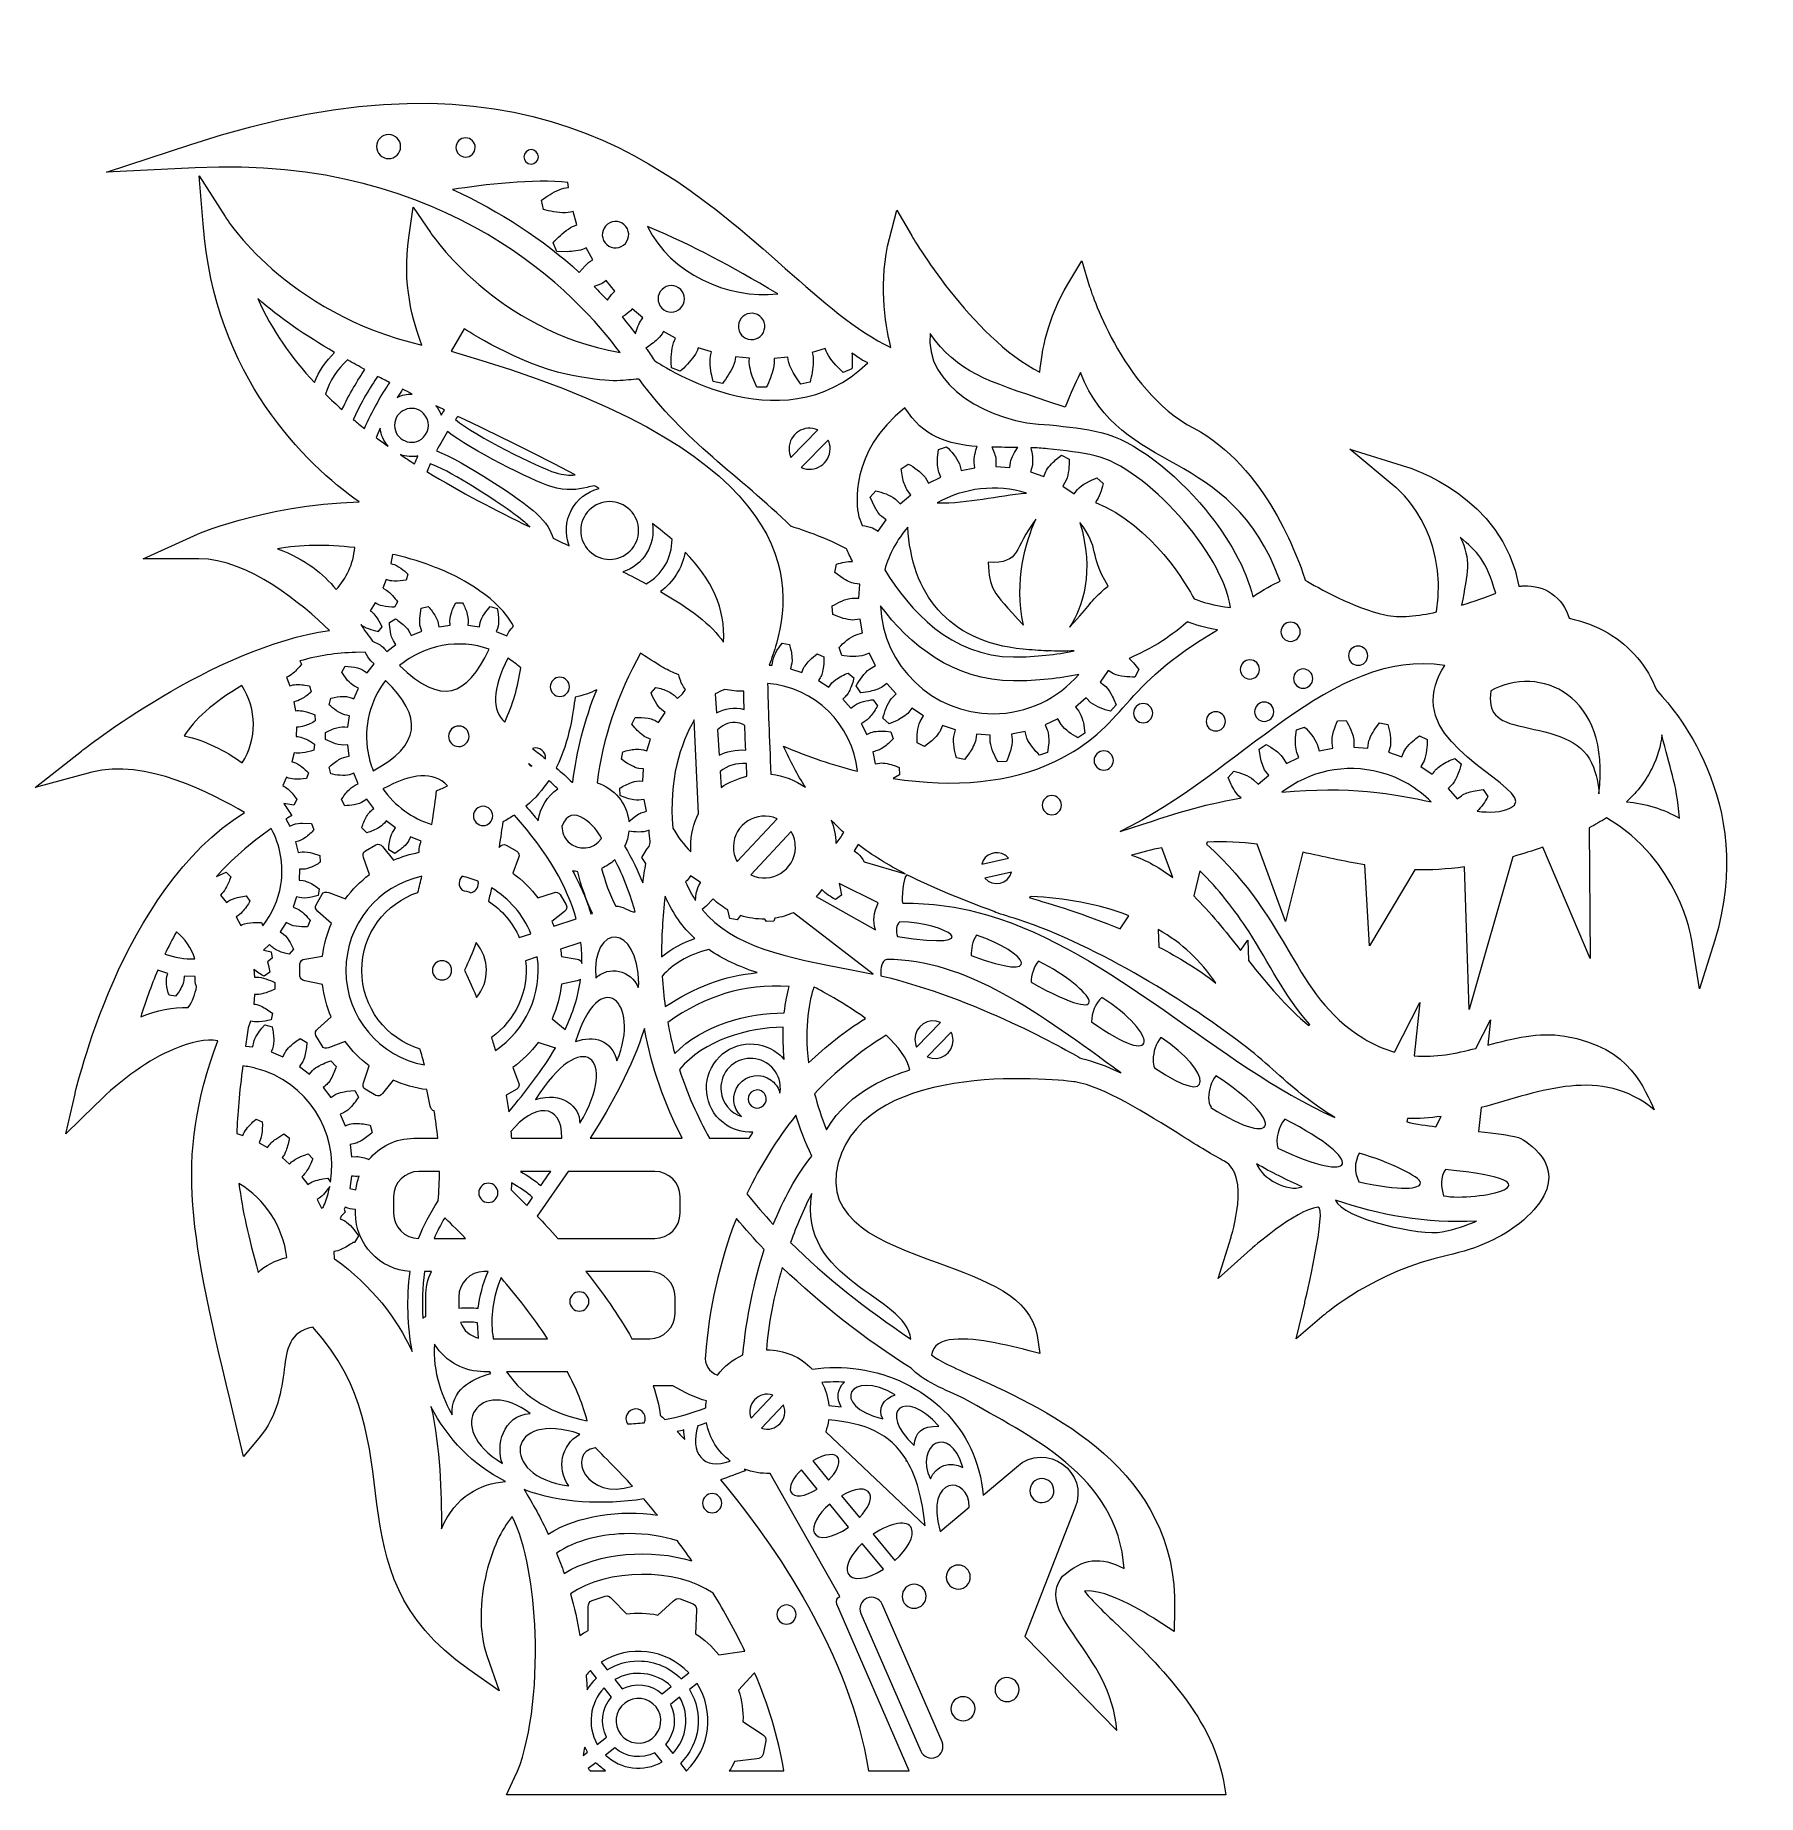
# Model space of a CAD drawing. Header units: millimetres. Extents: x -205 to 212, y -205 to 221.
import ezdxf

# ---------------------------------------------------------------- set-up
doc = ezdxf.new("R2010")
doc.units = ezdxf.units.MM
doc.header["$MEASUREMENT"] = 0
doc.layers.add('Layer 1', color=7, linetype='Continuous')

msp = doc.modelspace()

# ---------------------------------------------------------------- linework, layer by layer
at = {"layer": 'Layer 1', "lineweight": 9}
for points, knots in [([(-166.2737, 189.2792), (-104.6257, 192.4009), (-73.1198, 157.8748), (-63.2926, 144.5029), (-93.3998, 149.8066), (-109.184, 173.503), (-109.2333, 173.5757), (-109.2333, 173.5757), (-113.4286, 179.7581), (-113.4286, 179.7581), (-113.4286, 179.7581), (-114.5152, 172.3688), (-114.5152, 172.3688), (-116.1342, 161.3583), (-113.5334, 151.925), (-111.3059, 146.3166), (-144.5316, 154.0135), (-158.972, 177.3731), (-159.0167, 177.4441), (-159.0167, 177.4441), (-165.2767, 187.3609), (-165.2767, 187.3609), (-165.2767, 187.3609), (-164.3783, 175.6795), (-164.3783, 175.6795), (-161.5079, 138.3588), (-139.4389, 117.4491), (-126.5705, 108.3142), (-150.5946, 107.5027), (-166.5659, 100.1018), (-166.619, 100.0777), (-166.619, 100.0777), (-178.8653, 94.5104), (-178.8653, 94.5104), (-178.8653, 94.5104), (-165.4237, 94.5104), (-165.4237, 94.5104), (-153.3102, 94.5104), (-140.2369, 83.4449), (-133.7508, 77.1175), (-162.0298, 73.1928), (-193.771, 47.9708), (-193.8699, 47.8929), (-193.8699, 47.8929), (-205.0627, 39.0779), (-205.0627, 39.0779), (-205.0627, 39.0779), (-191.3199, 42.7925), (-191.3199, 42.7925), (-178.5957, 46.2319), (-161.9046, 37.5487), (-154.3423, 32.9839), (-184.3347, 14.6162), (-195.3649, -35.04), (-195.3991, -35.19), (-195.3991, -35.19), (-197.6102, -44.8905), (-197.6102, -44.8905), (-197.6102, -44.8905), (-190.5271, -37.8996), (-190.5271, -37.8996), (-183.8029, -31.263), (-177.2946, -26.8286), (-171.6345, -24.3913), (-167.287, -22.5193), (-163.5726, -21.8521), (-160.8099, -22.2979), (-171.5755, -51.6064), (-167.4533, -68.9418), (-156.8542, -113.5084), (-156.8542, -113.5084), (-154.5765, -123.0907), (-154.5765, -123.0907), (-154.5765, -123.0907), (-150.8541, -118.6235), (-150.8541, -118.6235), (-146.1692, -113.0008), (-145.3819, -107.0769), (-144.6926, -101.8903), (-144.0311, -96.9129), (-143.4891, -92.8438), (-137.7887, -91.7467), (-111.8568, -119.8829), (-134.8508, -150.3098), (-99.972, -174.669), (-99.972, -174.669), (-92.5579, -179.847), (-92.5579, -179.847), (-92.5579, -179.847), (-95.5667, -171.3218), (-95.5667, -171.3218), (-97.5687, -165.6487), (-97.3455, -158.0509), (-95.6456, -151.1184), (-94.3117, -145.6791), (-92.1096, -140.7478), (-89.4125, -137.6217), (-86.081, -144.4576), (-84.2668, -154.9997), (-83.8783, -165.8768), (-83.3984, -179.3162), (-85.1152, -193.0688), (-88.85, -200.8952), (-88.85, -200.8952), (-90.8384, -205.062), (-90.8384, -205.062), (-32.7087, -205.0635), (25.4208, -205.0621), (83.5505, -205.0621), (83.5505, -205.0621), (82.9477, -201.6466), (82.9477, -201.6466), (80.1341, -185.7007), (66.1923, -172.4015), (56.674, -163.3219), (53.3735, -160.1737), (50.6439, -157.5698), (49.3256, -155.7438), (54.5902, -154.7281), (66.6158, -162.6096), (66.6534, -162.6341), (66.6534, -162.6341), (71.0198, -165.4781), (71.0198, -165.4781), (71.0198, -165.4781), (71.1385, -160.2546), (71.1385, -160.2546), (71.9124, -126.1941), (40.8527, -112.0677), (22.5886, -103.761), (17.6187, -101.5007), (13.7082, -99.7218), (12.2228, -98.4657), (12.5793, -96.0282), (14.6121, -94.9555), (17.5005, -94.6895), (23.4044, -94.1459), (31.582, -96.3455), (38.5022, -98.0924), (38.5022, -98.0924), (37.7953, -93.7328), (37.7953, -93.7328), (36.2656, -84.2983), (25.2294, -80.2863), (13.6088, -76.0623), (0.1497, -71.1698), (-14.2294, -65.9428), (-10.3865, -51.8907), (-3.3367, -26.1117), (44.6375, -31.9698), (47.0436, -32.2796), (47.0436, -32.2796), (47.0432, -32.2815), (47.0432, -32.2815), (53.8262, -33.3857), (64.3224, -39.9664), (72.895, -45.3409), (76.8982, -47.8507), (80.5027, -50.1106), (83.1885, -51.492), (89.6242, -54.8022), (84.8405, -69.8378), (84.8271, -69.881), (84.8271, -69.881), (81.7027, -79.885), (81.7027, -79.885), (81.7027, -79.885), (89.5398, -72.9208), (89.5398, -72.9208), (89.5712, -72.8929), (100.4444, -63.1806), (105.8895, -62.6571), (108.2172, -62.4332), (102.6744, -85.8128), (102.6586, -85.88), (102.6586, -85.88), (100.6204, -94.522), (100.6204, -94.522), (100.6204, -94.522), (107.3828, -88.7489), (107.3828, -88.7489), (107.4186, -88.7185), (119.6548, -78.1268), (137.1964, -74.3336), (144.7946, -72.6905), (150.6426, -69.7973), (154.7235, -66.575), (157.4486, -64.4235), (159.4161, -62.1012), (160.6231, -59.8687), (165.2955, -51.2244), (154.8595, -45.6777), (154.4957, -45.7727), (152.0306, -45.0746), (148.9319, -44.7519), (144.8073, -44.3325), (144.8073, -44.3325), (145.4372, -38.5046), (145.4372, -38.5046), (160.2742, -34.4887), (174.3842, -28.4082), (187.3923, -39.0256), (185.0483, -34.4605), (181.9897, -23.8692), (165.7206, -21.1782), (159.329, -20.1211), (153.232, -21.7284), (147.0726, -23.3759), (147.0726, -23.3759), (147.7407, -17.1954), (147.7407, -17.1954), (147.7407, -17.1954), (144.1847, -24.1396), (144.1847, -24.1396), (139.3186, -25.3949), (134.3793, -26.4203), (129.1936, -25.9425), (129.1936, -25.9425), (130.5926, -13.0004), (130.5926, -13.0004), (130.5926, -13.0004), (124.417, -25.0603), (124.417, -25.0603), (121.9321, -24.3617), (119.3828, -23.257), (116.7513, -21.6146), (99.5096, -10.8537), (99.8511, 6.1829), (78.8843, 25.3679), (78.8843, 25.3679), (78.9957, 25.8193), (78.9957, 25.8193), (83.3206, 26.0166), (87.3252, 25.7941), (91.147, 25.3312), (91.147, 25.3312), (98.0339, 6.6094), (98.0339, 6.6094), (98.0339, 6.6094), (102.1748, 23.4049), (102.1748, 23.4049), (107.2323, 22.3285), (112.0843, 21.1631), (117.2751, 20.31), (117.2751, 20.31), (118.3535, 0.717), (118.3535, 0.717), (118.3535, 0.717), (129.3722, 19.1302), (129.3722, 19.1302), (133.1451, 19.0462), (137.1346, 19.2423), (141.435, 19.8416), (141.435, 19.8416), (142.5146, -14.7073), (142.5146, -14.7073), (142.5146, -14.7073), (153.0868, 22.3066), (153.0868, 22.3066), (155.439, 22.9653), (157.8816, 23.7412), (160.4251, 24.648), (160.4251, 24.648), (171.8973, -2.4019), (171.8973, -2.4019), (171.8973, -2.4019), (171.6008, 29.2963), (171.6008, 29.2963), (173.1094, 30.0728), (174.513, 30.8953), (175.8152, 31.7575), (193.4507, 21.5246), (196.393, 2.4979), (196.4022, 2.4415), (196.4022, 2.4415), (198.3893, -9.756), (198.3893, -9.756), (198.3893, -9.756), (202.0484, 2.0544), (202.0484, 2.0544), (212.4995, 35.7868), (191.5041, 59.0441), (187.9042, 62.7137), (186.8663, 65.5313), (185.3082, 68.1824), (183.3004, 70.542), (179.3429, 75.1935), (173.6361, 78.6993), (166.7388, 80.0833), (166.0777, 82.5082), (164.5845, 84.6881), (162.452, 86.1308), (160.6236, 87.3677), (158.331, 88.0707), (155.6719, 87.9379), (155.3203, 87.9202), (154.9628, 87.8881), (154.6003, 87.8407), (150.7564, 109.7322), (127.6655, 116.7082), (127.5957, 116.73), (127.5957, 116.73), (113.6201, 121.1009), (113.6201, 121.1009), (113.6201, 121.1009), (124.875, 111.7206), (124.875, 111.7206), (124.9126, 111.6893), (137.664, 101.2958), (134.6108, 81.625), (130.1407, 80.6245), (125.693, 80.1473), (122.1223, 80.8991), (114.7637, 82.4485), (105.6597, 87.6231), (102.7722, 89.3405), (101.1186, 94.622), (93.2438, 116.9503), (75.7582, 126.1543), (58.0841, 135.4576), (50.5558, 160.3909), (50.5336, 160.4628), (50.5336, 160.4628), (48.616, 166.6891), (48.616, 166.6891), (48.616, 166.6891), (45.263, 161.1004), (45.263, 161.1004), (40.2654, 152.7702), (38.8606, 144.6164), (38.5022, 139.7505), (21.8296, 148.0705), (7.3736, 172.8457), (7.3285, 172.9223), (7.3285, 172.9223), (3.7668, 178.9698), (3.7668, 178.9698), (3.7668, 178.9698), (2.0125, 172.1708), (2.0125, 172.1708), (-0.616, 161.9844), (0.8673, 151.8451), (2.3371, 145.7033), (-6.0879, 149.7111), (-14.2383, 156.9268), (-23.25, 164.9051), (-51.1991, 189.6492), (-87.0816, 221.4168), (-167.3211, 194.9487), (-167.3211, 194.9487), (-187.8157, 188.1883), (-187.8157, 188.1883), (-187.8157, 188.1883), (-166.2737, 189.2792), (-166.2737, 189.2792)], [0, 0, 0, 0, 0.00847458, 0.00847458, 0.00847458, 0.01694915, 0.01694915, 0.01694915, 0.02542373, 0.02542373, 0.02542373, 0.03389831, 0.03389831, 0.03389831, 0.04237288, 0.04237288, 0.04237288, 0.05084746, 0.05084746, 0.05084746, 0.05932203, 0.05932203, 0.05932203, 0.06779661, 0.06779661, 0.06779661, 0.07627119, 0.07627119, 0.07627119, 0.08474576, 0.08474576, 0.08474576, 0.09322034, 0.09322034, 0.09322034, 0.10169492, 0.10169492, 0.10169492, 0.11016949, 0.11016949, 0.11016949, 0.11864407, 0.11864407, 0.11864407, 0.12711864, 0.12711864, 0.12711864, 0.13559322, 0.13559322, 0.13559322, 0.1440678, 0.1440678, 0.1440678, 0.15254237, 0.15254237, 0.15254237, 0.16101695, 0.16101695, 0.16101695, 0.16949153, 0.16949153, 0.16949153, 0.1779661, 0.1779661, 0.1779661, 0.18644068, 0.18644068, 0.18644068, 0.19491525, 0.19491525, 0.19491525, 0.20338983, 0.20338983, 0.20338983, 0.21186441, 0.21186441, 0.21186441, 0.22033898, 0.22033898, 0.22033898, 0.22881356, 0.22881356, 0.22881356, 0.23728814, 0.23728814, 0.23728814, 0.24576271, 0.24576271, 0.24576271, 0.25423729, 0.25423729, 0.25423729, 0.26271186, 0.26271186, 0.26271186, 0.27118644, 0.27118644, 0.27118644, 0.27966102, 0.27966102, 0.27966102, 0.28813559, 0.28813559, 0.28813559, 0.29661017, 0.29661017, 0.29661017, 0.30508475, 0.30508475, 0.30508475, 0.31355932, 0.31355932, 0.31355932, 0.3220339, 0.3220339, 0.3220339, 0.33050847, 0.33050847, 0.33050847, 0.33898305, 0.33898305, 0.33898305, 0.34745763, 0.34745763, 0.34745763, 0.3559322, 0.3559322, 0.3559322, 0.36440678, 0.36440678, 0.36440678, 0.37288136, 0.37288136, 0.37288136, 0.38135593, 0.38135593, 0.38135593, 0.38983051, 0.38983051, 0.38983051, 0.39830508, 0.39830508, 0.39830508, 0.40677966, 0.40677966, 0.40677966, 0.41525424, 0.41525424, 0.41525424, 0.42372881, 0.42372881, 0.42372881, 0.43220339, 0.43220339, 0.43220339, 0.44067797, 0.44067797, 0.44067797, 0.44915254, 0.44915254, 0.44915254, 0.45762712, 0.45762712, 0.45762712, 0.46610169, 0.46610169, 0.46610169, 0.47457627, 0.47457627, 0.47457627, 0.48305085, 0.48305085, 0.48305085, 0.49152542, 0.49152542, 0.49152542, 0.5, 0.5, 0.5, 0.50847458, 0.50847458, 0.50847458, 0.51694915, 0.51694915, 0.51694915, 0.52542373, 0.52542373, 0.52542373, 0.53389831, 0.53389831, 0.53389831, 0.54237288, 0.54237288, 0.54237288, 0.55084746, 0.55084746, 0.55084746, 0.55932203, 0.55932203, 0.55932203, 0.56779661, 0.56779661, 0.56779661, 0.57627119, 0.57627119, 0.57627119, 0.58474576, 0.58474576, 0.58474576, 0.59322034, 0.59322034, 0.59322034, 0.60169492, 0.60169492, 0.60169492, 0.61016949, 0.61016949, 0.61016949, 0.61864407, 0.61864407, 0.61864407, 0.62711864, 0.62711864, 0.62711864, 0.63559322, 0.63559322, 0.63559322, 0.6440678, 0.6440678, 0.6440678, 0.65254237, 0.65254237, 0.65254237, 0.66101695, 0.66101695, 0.66101695, 0.66949153, 0.66949153, 0.66949153, 0.6779661, 0.6779661, 0.6779661, 0.68644068, 0.68644068, 0.68644068, 0.69491525, 0.69491525, 0.69491525, 0.70338983, 0.70338983, 0.70338983, 0.71186441, 0.71186441, 0.71186441, 0.72033898, 0.72033898, 0.72033898, 0.72881356, 0.72881356, 0.72881356, 0.73728814, 0.73728814, 0.73728814, 0.74576271, 0.74576271, 0.74576271, 0.75423729, 0.75423729, 0.75423729, 0.76271186, 0.76271186, 0.76271186, 0.77118644, 0.77118644, 0.77118644, 0.77966102, 0.77966102, 0.77966102, 0.78813559, 0.78813559, 0.78813559, 0.79661017, 0.79661017, 0.79661017, 0.80508475, 0.80508475, 0.80508475, 0.81355932, 0.81355932, 0.81355932, 0.8220339, 0.8220339, 0.8220339, 0.83050847, 0.83050847, 0.83050847, 0.83898305, 0.83898305, 0.83898305, 0.84745763, 0.84745763, 0.84745763, 0.8559322, 0.8559322, 0.8559322, 0.86440678, 0.86440678, 0.86440678, 0.87288136, 0.87288136, 0.87288136, 0.88135593, 0.88135593, 0.88135593, 0.88983051, 0.88983051, 0.88983051, 0.89830508, 0.89830508, 0.89830508, 0.90677966, 0.90677966, 0.90677966, 0.91525424, 0.91525424, 0.91525424, 0.92372881, 0.92372881, 0.92372881, 0.93220339, 0.93220339, 0.93220339, 0.94067797, 0.94067797, 0.94067797, 0.94915254, 0.94915254, 0.94915254, 0.95762712, 0.95762712, 0.95762712, 0.96610169, 0.96610169, 0.96610169, 0.97457627, 0.97457627, 0.97457627, 0.98305085, 0.98305085, 0.98305085, 0.99152542, 0.99152542, 0.99152542, 1, 1, 1, 1]), ([(-119.4142, 191.4982), (-121.0234, 191.5069), (-122.3211, 192.819), (-122.3124, 194.4286), (-122.3036, 196.0381), (-120.9917, 197.336), (-119.3824, 197.3271), (-117.7732, 197.3184), (-116.4754, 196.0063), (-116.4841, 194.3968), (-116.4929, 192.7873), (-117.8049, 191.4894), (-119.4142, 191.4982)], [0, 0, 0, 0, 0.25, 0.25, 0.25, 0.5, 0.5, 0.5, 0.75, 0.75, 0.75, 1, 1, 1, 1]), ([(-100.7494, 191.8733), (-102.0368, 191.8803), (-103.075, 192.9299), (-103.068, 194.2175), (-103.0609, 195.5052), (-102.0113, 196.5435), (-100.724, 196.5365), (-99.4365, 196.5295), (-98.3983, 195.4798), (-98.4053, 194.1921), (-98.4123, 192.9046), (-99.4619, 191.8662), (-100.7494, 191.8733)], [0, 0, 0, 0, 0.25, 0.25, 0.25, 0.5, 0.5, 0.5, 0.75, 0.75, 0.75, 1, 1, 1, 1]), ([(-84.8588, 190.1796), (-85.8245, 190.1849), (-86.603, 190.9722), (-86.5978, 191.9379), (-86.5926, 192.9038), (-85.8054, 193.6823), (-84.8397, 193.6771), (-83.8742, 193.6719), (-83.0956, 192.8846), (-83.1008, 191.9188), (-83.106, 190.953), (-83.8932, 190.1744), (-84.8588, 190.1796)], [0, 0, 0, 0, 0.25, 0.25, 0.25, 0.5, 0.5, 0.5, 0.75, 0.75, 0.75, 1, 1, 1, 1]), ([(-73.1678, 163.9114), (-81.977, 171.8961), (-92.3517, 178.7767), (-103.9467, 184.0222), (-96.3844, 185.1619), (-83.9906, 186.6593), (-75.9313, 185.7183), (-75.9313, 185.7183), (-75.8229, 184.5395), (-75.8229, 184.5395), (-76.7908, 184.4158), (-77.1365, 184.3289), (-78.0613, 183.9436), (-79.6197, 183.2942), (-80.9716, 182.4076), (-82.3164, 181.399), (-82.3164, 181.399), (-81.8871, 179.164), (-81.8871, 179.164), (-81.8871, 179.164), (-80.6677, 178.8535), (-80.6677, 178.8535), (-79.2739, 178.5384), (-76.7079, 178.1678), (-75.2851, 178.5009), (-75.2851, 178.5009), (-74.6923, 178.6538), (-74.6923, 178.6538), (-74.6923, 178.6538), (-73.7431, 175.4488), (-73.7431, 175.4488), (-74.6644, 175.1399), (-74.994, 174.9845), (-75.8222, 174.4276), (-77.1678, 173.5227), (-78.4311, 172.3183), (-79.4974, 171.1038), (-79.4974, 171.1038), (-79.499, 171.1018), (-79.499, 171.1018), (-79.499, 171.1018), (-78.6419, 168.9935), (-78.6419, 168.9935), (-78.6419, 168.9935), (-75.9898, 168.9345), (-75.9898, 168.9345), (-74.9815, 168.9739), (-72.9498, 169.19), (-72.0267, 169.6365), (-72.0267, 169.6365), (-71.486, 169.8967), (-71.486, 169.8967), (-71.486, 169.8967), (-69.9298, 166.9386), (-69.9298, 166.9386), (-70.7742, 166.4555), (-71.0652, 166.2396), (-71.7697, 165.5314), (-71.7697, 165.5314), (-73.1678, 163.9114), (-73.1678, 163.9114)], [0, 0, 0, 0, 0.05, 0.05, 0.05, 0.1, 0.1, 0.1, 0.15, 0.15, 0.15, 0.2, 0.2, 0.2, 0.25, 0.25, 0.25, 0.3, 0.3, 0.3, 0.35, 0.35, 0.35, 0.4, 0.4, 0.4, 0.45, 0.45, 0.45, 0.5, 0.5, 0.5, 0.55, 0.55, 0.55, 0.6, 0.6, 0.6, 0.65, 0.65, 0.65, 0.7, 0.7, 0.7, 0.75, 0.75, 0.75, 0.8, 0.8, 0.8, 0.85, 0.85, 0.85, 0.9, 0.9, 0.9, 0.95, 0.95, 0.95, 1, 1, 1, 1]), ([(-67.2696, 171.6624), (-68.0448, 173.251), (-67.3854, 175.1673), (-65.797, 175.9426), (-64.2086, 176.7179), (-62.2926, 176.0585), (-61.5174, 174.4699), (-60.7422, 172.8815), (-61.4014, 170.965), (-62.9899, 170.1898), (-64.5783, 169.4145), (-66.4944, 170.0739), (-67.2696, 171.6624)], [0, 0, 0, 0, 0.25, 0.25, 0.25, 0.5, 0.5, 0.5, 0.75, 0.75, 0.75, 1, 1, 1, 1]), ([(-25.0503, 158.7451), (-37.2354, 157.3832), (-51.0258, 163.6153), (-56.646, 175.0671), (-44.3507, 169.837), (-37.3395, 165.9215), (-25.0503, 158.7451)], [0, 0, 0, 0, 0.5, 0.5, 0.5, 1, 1, 1, 1]), ([(-69.5454, 160.479), (-69.5454, 160.479), (-68.6521, 160.7985), (-68.6521, 160.7985), (-67.72, 161.1683), (-67.4134, 161.3462), (-66.633, 161.9337), (-66.633, 161.9337), (-64.5297, 159.3358), (-64.5297, 159.3358), (-64.5297, 159.3358), (-64.9824, 158.9419), (-64.9824, 158.9419), (-65.4179, 158.5567), (-66.0364, 157.6549), (-66.3362, 157.1626), (-67.3778, 158.285), (-68.4471, 159.3911), (-69.5454, 160.479)], [0, 0, 0, 0, 0.16666667, 0.16666667, 0.16666667, 0.33333333, 0.33333333, 0.33333333, 0.5, 0.5, 0.5, 0.66666667, 0.66666667, 0.66666667, 0.83333333, 0.83333333, 0.83333333, 1, 1, 1, 1]), ([(-52.6685, 154.8722), (-54.1338, 155.8602), (-54.5209, 157.8493), (-53.5331, 159.315), (-52.545, 160.7809), (-50.556, 161.168), (-49.0905, 160.1799), (-47.6251, 159.1917), (-47.2379, 157.2026), (-48.2258, 155.737), (-49.2139, 154.2711), (-51.2028, 153.8839), (-52.6685, 154.8722)], [0, 0, 0, 0, 0.25, 0.25, 0.25, 0.5, 0.5, 0.5, 0.75, 0.75, 0.75, 1, 1, 1, 1]), ([(-151.1189, 157.588), (-145.8631, 152.9438), (-139.4943, 148.6258), (-132.4914, 144.5103), (-134.56, 142.4882), (-136.3011, 139.9633), (-137.3925, 137.2127), (-142.973, 143.2398), (-147.6917, 149.975), (-151.1189, 157.588)], [0, 0, 0, 0, 0.33333333, 0.33333333, 0.33333333, 0.66666667, 0.66666667, 0.66666667, 1, 1, 1, 1]), ([(-62.7811, 153.1385), (-62.7811, 153.1385), (-62.0788, 153.5631), (-62.0788, 153.5631), (-61.2393, 154.1051), (-60.9681, 154.3449), (-60.32, 155.0705), (-60.32, 155.0705), (-57.7502, 152.9331), (-57.7502, 152.9331), (-57.7502, 152.9331), (-58.1174, 152.4582), (-58.1174, 152.4582), (-58.6991, 151.6905), (-59.2886, 149.986), (-59.5364, 149.0724), (-60.5783, 150.4464), (-61.6594, 151.8028), (-62.7811, 153.1385)], [0, 0, 0, 0, 0.16666667, 0.16666667, 0.16666667, 0.33333333, 0.33333333, 0.33333333, 0.5, 0.5, 0.5, 0.66666667, 0.66666667, 0.66666667, 0.83333333, 0.83333333, 0.83333333, 1, 1, 1, 1]), ([(-34.5993, 151.0481), (-34.4764, 152.8115), (-32.9474, 154.1413), (-31.1843, 154.0184), (-29.4211, 153.8956), (-28.0914, 152.3665), (-28.2143, 150.6031), (-28.3371, 148.8397), (-29.8659, 147.5098), (-31.6292, 147.6327), (-33.3923, 147.7556), (-34.7222, 149.2845), (-34.5993, 151.0481)], [0, 0, 0, 0, 0.25, 0.25, 0.25, 0.5, 0.5, 0.5, 0.75, 0.75, 0.75, 1, 1, 1, 1]), ([(-76.3625, 139.2513), (-65.2646, 137.0121), (-62.6558, 137.7021), (-59.3999, 138.0713), (-59.1234, 138.0424), (-58.8474, 138.0133), (-58.5682, 137.9863), (-48.1091, 123.3315), (-33.974, 114.2538), (-21.8321, 102.3632), (-21.8321, 102.3632), (-14.0982, 100.0592), (-8.4342, 96.9329), (-7.989, 95.9839), (-7.4863, 94.9594), (-6.9249, 93.8794), (-8.2576, 93.8565), (-9.5738, 93.5749), (-10.8493, 93.2067), (-10.8493, 93.2067), (-11.2651, 91.2072), (-11.2651, 91.2072), (-11.2651, 91.2072), (-9.2304, 89.7295), (-9.2304, 89.7295), (-8.5814, 89.3316), (-7.2155, 88.6196), (-6.4481, 88.524), (-6.4481, 88.524), (-5.1737, 88.3633), (-5.1737, 88.3633), (-5.1737, 88.3633), (-5.421, 84.9926), (-5.421, 84.9926), (-5.421, 84.9926), (-7.0025, 84.9995), (-7.0025, 84.9995), (-8.6169, 84.8176), (-10.4955, 83.9015), (-11.8568, 83.0724), (-11.8568, 83.0724), (-11.8625, 83.069), (-11.8625, 83.069), (-11.8625, 83.069), (-11.7445, 81.0307), (-11.7445, 81.0307), (-11.7445, 81.0307), (-10.704, 80.5825), (-10.704, 80.5825), (-9.6357, 80.1606), (-7.5646, 79.5444), (-6.3977, 79.6861), (-6.3977, 79.6861), (-5.1248, 79.8608), (-5.1248, 79.8608), (-5.1248, 79.8608), (-4.4916, 76.541), (-4.4916, 76.541), (-4.4916, 76.541), (-6.0853, 76.1126), (-6.0853, 76.1126), (-7.4904, 75.536), (-9.2293, 74.1147), (-10.2143, 73.0171), (-10.2143, 73.0171), (-10.2157, 73.0156), (-10.2157, 73.0156), (-10.2157, 73.0156), (-9.5598, 71.0749), (-9.5598, 71.0749), (-8.0319, 70.821), (-5.6266, 70.6133), (-4.1162, 71.1423), (-4.1162, 71.1423), (-2.8778, 71.661), (-2.8778, 71.661), (-2.8778, 71.661), (-1.4068, 68.6179), (-1.4068, 68.6179), (-1.4068, 68.6179), (-2.8353, 67.7915), (-2.8353, 67.7915), (-4.0376, 66.8763), (-5.359, 65.0441), (-6.0204, 63.7368), (-6.0204, 63.7368), (-6.0235, 63.7312), (-6.0235, 63.7312), (-6.0235, 63.7312), (-4.9029, 62.0248), (-4.9029, 62.0248), (-4.9029, 62.0248), (-3.0637, 62.2793), (-3.0637, 62.2793), (-2.1338, 62.4597), (-0.368, 62.9477), (0.4001, 63.5339), (0.4001, 63.5339), (1.4151, 64.322), (1.4151, 64.322), (1.4151, 64.322), (3.6232, 61.7634), (3.6232, 61.7634), (3.6232, 61.7634), (2.4574, 60.5953), (2.4574, 60.5953), (1.4064, 59.2338), (0.8587, 57.4924), (0.4299, 55.8543), (0.4299, 55.8543), (0.4287, 55.848), (0.4287, 55.848), (0.4287, 55.848), (1.9524, 54.4899), (1.9524, 54.4899), (1.9524, 54.4899), (3.8664, 55.3125), (3.8664, 55.3125), (4.6641, 55.7159), (6.126, 56.5997), (6.6845, 57.3204), (6.6845, 57.3204), (7.4609, 58.3441), (7.4609, 58.3441), (7.4609, 58.3441), (10.256, 56.4446), (10.256, 56.4446), (10.256, 56.4446), (9.4594, 55.0781), (9.4594, 55.0781), (8.8307, 53.6309), (8.6441, 51.4641), (8.7003, 49.9191), (8.7003, 49.9191), (8.7007, 49.9034), (8.7007, 49.9034), (8.7007, 49.9034), (10.5244, 48.9866), (10.5244, 48.9866), (10.5244, 48.9866), (11.9898, 50.1262), (11.9898, 50.1262), (12.6933, 50.7375), (14.0028, 52.0666), (14.3624, 52.9451), (14.3624, 52.9451), (14.8476, 54.1349), (14.8476, 54.1349), (14.8476, 54.1349), (18.0388, 53.0237), (18.0388, 53.0237), (18.0388, 53.0237), (17.6131, 51.429), (17.6131, 51.429), (17.4097, 49.9374), (17.772, 47.6949), (18.2276, 46.3096), (18.2276, 46.3096), (18.2298, 46.303), (18.2298, 46.303), (18.2298, 46.303), (20.2282, 45.8891), (20.2282, 45.8891), (20.2282, 45.8891), (21.4744, 47.5586), (21.4744, 47.5586), (21.9647, 48.3085), (22.7871, 49.801), (22.9114, 50.7065), (22.9114, 50.7065), (23.0718, 51.9812), (23.0718, 51.9812), (23.0718, 51.9812), (26.4421, 51.7341), (26.4421, 51.7341), (26.4421, 51.7341), (26.4435, 50.0834), (26.4435, 50.0834), (26.6392, 48.5289), (27.5469, 46.6026), (28.362, 45.2974), (28.362, 45.2974), (28.3654, 45.2918), (28.3654, 45.2918), (28.3654, 45.2918), (30.406, 45.4153), (30.406, 45.4153), (31.0484, 46.8121), (31.8738, 49.1245), (31.7535, 50.6993), (31.7535, 50.6993), (31.5733, 52.0301), (31.5733, 52.0301), (31.5733, 52.0301), (34.8926, 52.6634), (34.8926, 52.6634), (34.8926, 52.6634), (35.3211, 51.0695), (35.3211, 51.0695), (35.9376, 49.5688), (37.258, 48.0445), (38.4129, 46.943), (38.4129, 46.943), (38.4178, 46.9386), (38.4178, 46.9386), (38.4178, 46.9386), (40.3555, 47.5797), (40.3555, 47.5797), (40.3555, 47.5797), (40.586, 49.4219), (40.586, 49.4219), (40.656, 50.4082), (40.6384, 52.1508), (40.2709, 53.0932), (40.2709, 53.0932), (39.7725, 54.2775), (39.7725, 54.2775), (39.7725, 54.2775), (42.8148, 55.7484), (42.8148, 55.7484), (42.8148, 55.7484), (43.6413, 54.3199), (43.6413, 54.3199), (44.5704, 53.0993), (46.3652, 51.8203), (47.6954, 51.1344), (47.6954, 51.1344), (47.7013, 51.1312), (47.7013, 51.1312), (47.7013, 51.1312), (49.4072, 52.2521), (49.4072, 52.2521), (49.4072, 52.2521), (49.0133, 54.7357), (49.0133, 54.7357), (48.8257, 55.5195), (48.3889, 56.8961), (47.8985, 57.5557), (47.8985, 57.5557), (47.1103, 58.5707), (47.1103, 58.5707), (47.1103, 58.5707), (49.6687, 60.779), (49.6687, 60.779), (49.6687, 60.779), (50.8368, 59.6133), (50.8368, 59.6133), (52.1896, 58.5685), (53.9402, 58.0123), (55.5687, 57.588), (55.5687, 57.588), (55.5833, 57.5842), (55.5833, 57.5842), (55.5833, 57.5842), (56.9413, 59.1082), (56.9413, 59.1082), (56.9413, 59.1082), (56.4214, 60.3886), (56.4214, 60.3886), (55.9791, 61.3673), (54.9785, 63.1686), (54.1112, 63.8407), (54.1112, 63.8407), (53.0876, 64.6172), (53.0876, 64.6172), (53.0876, 64.6172), (54.9868, 67.4127), (54.9868, 67.4127), (54.9868, 67.4127), (56.3532, 66.6161), (56.3532, 66.6161), (57.8485, 65.9645), (59.9202, 65.8216), (61.5206, 65.8571), (61.5206, 65.8571), (61.5271, 65.8573), (61.5271, 65.8573), (61.5271, 65.8573), (62.4441, 67.681), (62.4441, 67.681), (62.4441, 67.681), (61.1543, 69.3168), (61.1543, 69.3168), (61.1543, 69.3168), (60.1089, 70.3682), (60.1089, 70.3682), (67.3771, 73.5085), (72.0413, 77.2138), (74.2377, 79.2136), (75.8963, 78.5998), (78.5118, 77.7653), (81.5662, 77.2698), (57.5198, 63.4613), (59.8701, 53.969), (42.0908, 45.3787), (31.4704, 40.2474), (17.6918, 38.9518), (2.9264, 41.2803), (2.9264, 41.2803), (4.474, 42.1511), (4.474, 42.1511), (4.474, 42.1511), (4.3422, 43.9231), (4.3422, 43.9231), (4.3422, 43.9231), (3.2266, 44.3728), (3.2266, 44.3728), (2.3361, 44.6918), (0.6257, 45.1494), (-0.3312, 45.0163), (-0.3312, 45.0163), (-1.4364, 44.8455), (-1.4364, 44.8455), (-1.4364, 44.8455), (-2.0359, 47.7258), (-2.0359, 47.7258), (-0.8029, 48.0499), (-0.5242, 48.0771), (0.5229, 48.7844), (1.5024, 49.446), (2.0854, 50.0381), (2.8939, 50.8759), (2.8939, 50.8759), (2.8953, 50.8773), (2.8953, 50.8773), (2.8953, 50.8773), (2.3092, 52.5548), (2.3092, 52.5548), (2.3092, 52.5548), (1.1154, 52.7004), (1.1154, 52.7004), (0.1838, 52.7769), (-1.6116, 52.7771), (-2.4878, 52.4009), (-2.4878, 52.4009), (-3.5112, 51.9501), (-3.5112, 51.9501), (-3.5112, 51.9501), (-4.8355, 54.5769), (-4.8355, 54.5769), (-3.7307, 55.2081), (-3.4646, 55.3084), (-2.6379, 56.2618), (-1.9835, 57.0164), (-1.3387, 58.0091), (-0.889, 58.8958), (-0.889, 58.8958), (-0.8882, 58.8974), (-0.8882, 58.8974), (-0.8882, 58.8974), (-1.9017, 60.3647), (-1.9017, 60.3647), (-3.1941, 60.23), (-5.3841, 59.7809), (-6.4601, 58.9922), (-6.4601, 58.9922), (-7.354, 58.2753), (-7.354, 58.2753), (-7.354, 58.2753), (-9.3127, 60.4698), (-9.3127, 60.4698), (-8.4085, 61.366), (-8.1786, 61.531), (-7.6261, 62.6661), (-7.2361, 63.4672), (-6.772, 64.8113), (-6.6184, 65.6631), (-6.6184, 65.6631), (-6.6181, 65.6648), (-6.6181, 65.6648), (-6.6181, 65.6648), (-7.9643, 66.8247), (-7.9643, 66.8247), (-8.8515, 66.529), (-10.2242, 65.7952), (-11.0061, 65.2238), (-11.912, 64.5618), (-12.0065, 64.3403), (-12.7025, 63.3903), (-12.7025, 63.3903), (-15.1627, 65.0032), (-15.1627, 65.0032), (-14.5218, 66.1015), (-14.341, 66.3225), (-14.1019, 67.5611), (-13.8861, 68.679), (-13.8752, 69.5873), (-13.9041, 70.7168), (-13.9041, 70.7168), (-13.9042, 70.7186), (-13.9042, 70.7186), (-13.9042, 70.7186), (-15.5044, 71.4904), (-15.5044, 71.4904), (-15.5044, 71.4904), (-16.9095, 70.344), (-16.9095, 70.344), (-17.4975, 69.7999), (-18.4762, 68.7445), (-18.7878, 67.9895), (-18.7878, 67.9895), (-19.1927, 66.9468), (-19.1927, 66.9468), (-19.1927, 66.9468), (-21.9864, 67.8676), (-21.9864, 67.8676), (-21.6508, 69.0977), (-21.5347, 69.3523), (-21.6237, 70.6131), (-21.69, 71.5519), (-21.9485, 72.8359), (-22.25, 73.7143), (-22.25, 73.7143), (-23.9954, 74.0455), (-23.9954, 74.0455), (-23.9954, 74.0455), (-25.2519, 72.2528), (-25.2519, 72.2528), (-25.6011, 71.6611), (-26.1772, 70.5064), (-26.2607, 69.8136), (-26.2607, 69.8136), (-26.3819, 68.7019), (-26.3819, 68.7019), (-26.3819, 68.7019), (-27.1608, 68.746), (-27.1608, 68.746), (-26.5491, 70.3263), (-25.9291, 72.0808), (-25.3899, 74.0012), (-20.4011, 91.7724), (-22.7248, 121.6277), (-104.2431, 144.7991), (-104.2431, 144.7991), (-101.0644, 150.2325), (-101.0644, 150.2325), (-101.0644, 150.2325), (-87.4603, 141.4905), (-76.3625, 139.2513)], [0, 0, 0, 0, 0.00684932, 0.00684932, 0.00684932, 0.01369863, 0.01369863, 0.01369863, 0.02054795, 0.02054795, 0.02054795, 0.02739726, 0.02739726, 0.02739726, 0.03424658, 0.03424658, 0.03424658, 0.04109589, 0.04109589, 0.04109589, 0.04794521, 0.04794521, 0.04794521, 0.05479452, 0.05479452, 0.05479452, 0.06164384, 0.06164384, 0.06164384, 0.06849315, 0.06849315, 0.06849315, 0.07534247, 0.07534247, 0.07534247, 0.08219178, 0.08219178, 0.08219178, 0.0890411, 0.0890411, 0.0890411, 0.09589041, 0.09589041, 0.09589041, 0.10273973, 0.10273973, 0.10273973, 0.10958904, 0.10958904, 0.10958904, 0.11643836, 0.11643836, 0.11643836, 0.12328767, 0.12328767, 0.12328767, 0.13013699, 0.13013699, 0.13013699, 0.1369863, 0.1369863, 0.1369863, 0.14383562, 0.14383562, 0.14383562, 0.15068493, 0.15068493, 0.15068493, 0.15753425, 0.15753425, 0.15753425, 0.16438356, 0.16438356, 0.16438356, 0.17123288, 0.17123288, 0.17123288, 0.17808219, 0.17808219, 0.17808219, 0.18493151, 0.18493151, 0.18493151, 0.19178082, 0.19178082, 0.19178082, 0.19863014, 0.19863014, 0.19863014, 0.20547945, 0.20547945, 0.20547945, 0.21232877, 0.21232877, 0.21232877, 0.21917808, 0.21917808, 0.21917808, 0.2260274, 0.2260274, 0.2260274, 0.23287671, 0.23287671, 0.23287671, 0.23972603, 0.23972603, 0.23972603, 0.24657534, 0.24657534, 0.24657534, 0.25342466, 0.25342466, 0.25342466, 0.26027397, 0.26027397, 0.26027397, 0.26712329, 0.26712329, 0.26712329, 0.2739726, 0.2739726, 0.2739726, 0.28082192, 0.28082192, 0.28082192, 0.28767123, 0.28767123, 0.28767123, 0.29452055, 0.29452055, 0.29452055, 0.30136986, 0.30136986, 0.30136986, 0.30821918, 0.30821918, 0.30821918, 0.31506849, 0.31506849, 0.31506849, 0.32191781, 0.32191781, 0.32191781, 0.32876712, 0.32876712, 0.32876712, 0.33561644, 0.33561644, 0.33561644, 0.34246575, 0.34246575, 0.34246575, 0.34931507, 0.34931507, 0.34931507, 0.35616438, 0.35616438, 0.35616438, 0.3630137, 0.3630137, 0.3630137, 0.36986301, 0.36986301, 0.36986301, 0.37671233, 0.37671233, 0.37671233, 0.38356164, 0.38356164, 0.38356164, 0.39041096, 0.39041096, 0.39041096, 0.39726027, 0.39726027, 0.39726027, 0.40410959, 0.40410959, 0.40410959, 0.4109589, 0.4109589, 0.4109589, 0.41780822, 0.41780822, 0.41780822, 0.42465753, 0.42465753, 0.42465753, 0.43150685, 0.43150685, 0.43150685, 0.43835616, 0.43835616, 0.43835616, 0.44520548, 0.44520548, 0.44520548, 0.45205479, 0.45205479, 0.45205479, 0.45890411, 0.45890411, 0.45890411, 0.46575342, 0.46575342, 0.46575342, 0.47260274, 0.47260274, 0.47260274, 0.47945205, 0.47945205, 0.47945205, 0.48630137, 0.48630137, 0.48630137, 0.49315068, 0.49315068, 0.49315068, 0.5, 0.5, 0.5, 0.50684932, 0.50684932, 0.50684932, 0.51369863, 0.51369863, 0.51369863, 0.52054795, 0.52054795, 0.52054795, 0.52739726, 0.52739726, 0.52739726, 0.53424658, 0.53424658, 0.53424658, 0.54109589, 0.54109589, 0.54109589, 0.54794521, 0.54794521, 0.54794521, 0.55479452, 0.55479452, 0.55479452, 0.56164384, 0.56164384, 0.56164384, 0.56849315, 0.56849315, 0.56849315, 0.57534247, 0.57534247, 0.57534247, 0.58219178, 0.58219178, 0.58219178, 0.5890411, 0.5890411, 0.5890411, 0.59589041, 0.59589041, 0.59589041, 0.60273973, 0.60273973, 0.60273973, 0.60958904, 0.60958904, 0.60958904, 0.61643836, 0.61643836, 0.61643836, 0.62328767, 0.62328767, 0.62328767, 0.63013699, 0.63013699, 0.63013699, 0.6369863, 0.6369863, 0.6369863, 0.64383562, 0.64383562, 0.64383562, 0.65068493, 0.65068493, 0.65068493, 0.65753425, 0.65753425, 0.65753425, 0.66438356, 0.66438356, 0.66438356, 0.67123288, 0.67123288, 0.67123288, 0.67808219, 0.67808219, 0.67808219, 0.68493151, 0.68493151, 0.68493151, 0.69178082, 0.69178082, 0.69178082, 0.69863014, 0.69863014, 0.69863014, 0.70547945, 0.70547945, 0.70547945, 0.71232877, 0.71232877, 0.71232877, 0.71917808, 0.71917808, 0.71917808, 0.7260274, 0.7260274, 0.7260274, 0.73287671, 0.73287671, 0.73287671, 0.73972603, 0.73972603, 0.73972603, 0.74657534, 0.74657534, 0.74657534, 0.75342466, 0.75342466, 0.75342466, 0.76027397, 0.76027397, 0.76027397, 0.76712329, 0.76712329, 0.76712329, 0.7739726, 0.7739726, 0.7739726, 0.78082192, 0.78082192, 0.78082192, 0.78767123, 0.78767123, 0.78767123, 0.79452055, 0.79452055, 0.79452055, 0.80136986, 0.80136986, 0.80136986, 0.80821918, 0.80821918, 0.80821918, 0.81506849, 0.81506849, 0.81506849, 0.82191781, 0.82191781, 0.82191781, 0.82876712, 0.82876712, 0.82876712, 0.83561644, 0.83561644, 0.83561644, 0.84246575, 0.84246575, 0.84246575, 0.84931507, 0.84931507, 0.84931507, 0.85616438, 0.85616438, 0.85616438, 0.8630137, 0.8630137, 0.8630137, 0.86986301, 0.86986301, 0.86986301, 0.87671233, 0.87671233, 0.87671233, 0.88356164, 0.88356164, 0.88356164, 0.89041096, 0.89041096, 0.89041096, 0.89726027, 0.89726027, 0.89726027, 0.90410959, 0.90410959, 0.90410959, 0.9109589, 0.9109589, 0.9109589, 0.91780822, 0.91780822, 0.91780822, 0.92465753, 0.92465753, 0.92465753, 0.93150685, 0.93150685, 0.93150685, 0.93835616, 0.93835616, 0.93835616, 0.94520548, 0.94520548, 0.94520548, 0.95205479, 0.95205479, 0.95205479, 0.95890411, 0.95890411, 0.95890411, 0.96575342, 0.96575342, 0.96575342, 0.97260274, 0.97260274, 0.97260274, 0.97945205, 0.97945205, 0.97945205, 0.98630137, 0.98630137, 0.98630137, 0.99315068, 0.99315068, 0.99315068, 1, 1, 1, 1]), ([(-57.0033, 145.584), (-56.0439, 146.1959), (-55.0394, 146.9551), (-54.2204, 147.7492), (-53.5026, 148.4452), (-53.2839, 148.7319), (-52.7895, 149.5709), (-52.7895, 149.5709), (-49.8521, 147.9759), (-49.8521, 147.9759), (-49.8521, 147.9759), (-50.125, 147.4277), (-50.125, 147.4277), (-50.7469, 146.0935), (-50.9182, 143.5277), (-50.899, 142.0888), (-50.899, 142.0888), (-50.8488, 140.8313), (-50.8488, 140.8313), (-50.8488, 140.8313), (-48.7517, 139.9472), (-48.7517, 139.9472), (-47.5776, 140.925), (-46.2543, 142.3134), (-45.3789, 143.5804), (-44.8102, 144.4036), (-44.6523, 144.727), (-44.3308, 145.6464), (-44.3308, 145.6464), (-41.1387, 144.6551), (-41.1387, 144.6551), (-41.1387, 144.6551), (-41.2994, 144.0641), (-41.2994, 144.0641), (-41.6318, 142.6815), (-41.3417, 140.2816), (-41.0671, 138.9187), (-41.0671, 138.9187), (-40.7227, 137.4534), (-40.7227, 137.4534), (-40.7227, 137.4534), (-38.4939, 136.9948), (-38.4939, 136.9948), (-38.4939, 136.9948), (-38.4922, 136.9969), (-38.4922, 136.9969), (-37.4813, 138.2893), (-36.5473, 139.7063), (-35.8941, 141.2169), (-35.4971, 142.1349), (-35.4051, 142.4828), (-35.2692, 143.4473), (-35.2692, 143.4473), (-31.9452, 143.098), (-31.9452, 143.098), (-31.9452, 143.098), (-31.9868, 142.4991), (-31.9868, 142.4991), (-32.0533, 141.3851), (-31.4728, 139.3806), (-31.0956, 138.3524), (-31.0956, 138.3524), (-30.1322, 136.1161), (-30.1322, 136.1161), (-30.1322, 136.1161), (-27.8568, 136.1012), (-27.8568, 136.1012), (-27.8568, 136.1012), (-27.8556, 136.1035), (-27.8556, 136.1035), (-27.1462, 137.452), (-26.4536, 139.2474), (-26.1307, 140.7493), (-25.9201, 141.7287), (-25.8979, 142.0849), (-25.9528, 143.059), (-25.9528, 143.059), (-22.6245, 143.3649), (-22.6245, 143.3649), (-22.6245, 143.3649), (-22.5467, 142.7575), (-22.5467, 142.7575), (-22.2759, 141.0216), (-20.5471, 138.1993), (-19.4842, 136.8706), (-19.4842, 136.8706), (-17.2496, 137.3001), (-17.2496, 137.3001), (-17.2496, 137.3001), (-17.2477, 137.3067), (-17.2477, 137.3067), (-16.8104, 138.859), (-16.4896, 140.5777), (-16.4634, 142.1956), (-16.4472, 143.1927), (-16.4967, 143.5555), (-16.7395, 144.4956), (-16.7395, 144.4956), (-13.5348, 145.445), (-13.5348, 145.445), (-13.5348, 145.445), (-13.34, 144.8646), (-13.34, 144.8646), (-12.8287, 143.4717), (-11.1515, 141.5537), (-10.1127, 140.542), (-10.1127, 140.542), (-9.1883, 139.6883), (-9.1883, 139.6883), (-9.1883, 139.6883), (-7.0803, 140.5455), (-7.0803, 140.5455), (-7.0803, 140.5455), (-7.08, 140.5482), (-7.08, 140.5482), (-6.9857, 141.6909), (-6.9717, 143.2469), (-7.1059, 144.388), (-4.4963, 142.6828), (-5.9181, 143.2393), (-3.2242, 142.0325), (-24.4032, 121.1764), (-55.0375, 142.6403), (-55.0375, 142.6403), (-55.6725, 143.6292), (-56.3276, 144.6108), (-57.0033, 145.584)], [0, 0, 0, 0, 0.02380952, 0.02380952, 0.02380952, 0.04761905, 0.04761905, 0.04761905, 0.07142857, 0.07142857, 0.07142857, 0.0952381, 0.0952381, 0.0952381, 0.11904762, 0.11904762, 0.11904762, 0.14285714, 0.14285714, 0.14285714, 0.16666667, 0.16666667, 0.16666667, 0.19047619, 0.19047619, 0.19047619, 0.21428571, 0.21428571, 0.21428571, 0.23809524, 0.23809524, 0.23809524, 0.26190476, 0.26190476, 0.26190476, 0.28571429, 0.28571429, 0.28571429, 0.30952381, 0.30952381, 0.30952381, 0.33333333, 0.33333333, 0.33333333, 0.35714286, 0.35714286, 0.35714286, 0.38095238, 0.38095238, 0.38095238, 0.4047619, 0.4047619, 0.4047619, 0.42857143, 0.42857143, 0.42857143, 0.45238095, 0.45238095, 0.45238095, 0.47619048, 0.47619048, 0.47619048, 0.5, 0.5, 0.5, 0.52380952, 0.52380952, 0.52380952, 0.54761905, 0.54761905, 0.54761905, 0.57142857, 0.57142857, 0.57142857, 0.5952381, 0.5952381, 0.5952381, 0.61904762, 0.61904762, 0.61904762, 0.64285714, 0.64285714, 0.64285714, 0.66666667, 0.66666667, 0.66666667, 0.69047619, 0.69047619, 0.69047619, 0.71428571, 0.71428571, 0.71428571, 0.73809524, 0.73809524, 0.73809524, 0.76190476, 0.76190476, 0.76190476, 0.78571429, 0.78571429, 0.78571429, 0.80952381, 0.80952381, 0.80952381, 0.83333333, 0.83333333, 0.83333333, 0.85714286, 0.85714286, 0.85714286, 0.88095238, 0.88095238, 0.88095238, 0.9047619, 0.9047619, 0.9047619, 0.92857143, 0.92857143, 0.92857143, 0.95238095, 0.95238095, 0.95238095, 0.97619048, 0.97619048, 0.97619048, 1, 1, 1, 1]), ([(90.058, 85.3169), (88.5471, 92.0645), (84.17, 99.7), (78.5826, 106.4615), (71.0904, 115.5283), (61.2684, 123.2151), (53.22, 125.1514), (49.4459, 126.0593), (45.2634, 126.4963), (40.8958, 126.9526), (26.0651, 127.2346), (10.2907, 136.8069), (11.9093, 149.1031), (18.3387, 139.7574), (26.0313, 137.4713), (40.4303, 132.6711), (40.4303, 132.6711), (44.5683, 131.2917), (44.5683, 131.2917), (46.2888, 135.3154), (46.6439, 136.2315), (48.3299, 139.6405), (58.2844, 114.0815), (84.3786, 122.4303), (96.7433, 89.0973), (95.0173, 88.3071), (92.6089, 87.0648), (90.058, 85.3169)], [0, 0, 0, 0, 0.11111111, 0.11111111, 0.11111111, 0.22222222, 0.22222222, 0.22222222, 0.33333333, 0.33333333, 0.33333333, 0.44444444, 0.44444444, 0.44444444, 0.55555556, 0.55555556, 0.55555556, 0.66666667, 0.66666667, 0.66666667, 0.77777778, 0.77777778, 0.77777778, 0.88888889, 0.88888889, 0.88888889, 1, 1, 1, 1]), ([(-129.3446, 142.6978), (-127.9624, 141.9165), (-126.5606, 141.1417), (-125.1398, 140.3729), (-126.8167, 137.8756), (-128.9348, 134.4332), (-130.6982, 130.6569), (-132.0549, 131.8718), (-133.3799, 133.116), (-134.6657, 134.3939), (-133.7993, 137.5675), (-131.7282, 140.6202), (-129.3446, 142.6978)], [0, 0, 0, 0, 0.25, 0.25, 0.25, 0.5, 0.5, 0.5, 0.75, 0.75, 0.75, 1, 1, 1, 1]), ([(-127.9524, 128.2753), (-126.1442, 132.3693), (-123.8105, 136.1367), (-122.0531, 138.7273), (-121.0801, 138.2148), (-120.101, 137.7045), (-119.1153, 137.1966), (-121.0074, 134.36), (-123.4176, 130.3764), (-125.2503, 126.0857), (-126.1611, 126.8052), (-127.0651, 127.5322), (-127.9524, 128.2753)], [0, 0, 0, 0, 0.25, 0.25, 0.25, 0.5, 0.5, 0.5, 0.75, 0.75, 0.75, 1, 1, 1, 1]), ([(-110.9589, 129.7535), (-109.3598, 128.1544), (-109.3599, 125.5603), (-110.9589, 123.9611), (-113.5312, 121.3885), (-117.9499, 123.2185), (-117.9499, 126.8573), (-117.9499, 130.4961), (-113.5311, 132.3261), (-110.9589, 129.7535)], [0, 0, 0, 0, 0.33333333, 0.33333333, 0.33333333, 0.66666667, 0.66666667, 0.66666667, 1, 1, 1, 1]), ([(-117.2819, 133.6343), (-116.8325, 134.3444), (-116.3989, 135.0043), (-115.994, 135.6044), (-115.2294, 135.2181), (-114.4619, 134.8328), (-113.6918, 134.4484), (-114.9705, 134.4791), (-116.2094, 134.1778), (-117.2819, 133.6343)], [0, 0, 0, 0, 0.33333333, 0.33333333, 0.33333333, 0.66666667, 0.66666667, 0.66666667, 1, 1, 1, 1]), ([(-107.9332, 131.6093), (-107.2253, 131.2637), (-106.5168, 130.9185), (-105.8073, 130.5739), (-106.0775, 130.185), (-106.3661, 129.7631), (-106.6681, 129.3114), (-106.9556, 130.1537), (-107.3871, 130.9295), (-107.9332, 131.6093)], [0, 0, 0, 0, 0.33333333, 0.33333333, 0.33333333, 0.66666667, 0.66666667, 0.66666667, 1, 1, 1, 1]), ([(-103.1864, 128.2467), (-102.9936, 128.5266), (-102.8093, 128.7906), (-102.635, 129.0373), (-92.8724, 124.3196), (-83.0925, 119.6645), (-74.2052, 114.8365), (-75.5086, 114.6945), (-76.9928, 114.7621), (-78.9995, 115.39), (-83.0068, 116.6439), (-98.56, 124.3358), (-103.1864, 128.2467)], [0, 0, 0, 0, 0.25, 0.25, 0.25, 0.5, 0.5, 0.5, 0.75, 0.75, 0.75, 1, 1, 1, 1]), ([(-5.5218, 105.0505), (-5.8613, 107.4456), (-7.9307, 120.1983), (5.7771, 131.1296), (10.0119, 124.113), (16.3132, 122.2401), (23.2656, 121.7237), (22.9146, 120.7756), (22.3979, 118.8606), (22.5279, 117.8364), (22.5279, 117.8364), (22.7027, 116.5633), (22.7027, 116.5633), (22.7027, 116.5633), (19.3833, 115.9299), (19.3833, 115.9299), (19.3833, 115.9299), (18.9549, 117.5238), (18.9549, 117.5238), (18.3239, 119.0606), (17.0374, 120.5127), (15.8631, 121.6503), (15.8631, 121.6503), (15.8582, 121.6548), (15.8582, 121.6548), (15.8582, 121.6548), (13.9206, 121.0137), (13.9206, 121.0137), (13.9206, 121.0137), (13.6757, 118.9449), (13.6757, 118.9449), (13.625, 118.0274), (13.6594, 116.3731), (14.0052, 115.5002), (14.0052, 115.5002), (14.5037, 114.3161), (14.5037, 114.3161), (14.5037, 114.3161), (11.4613, 112.8449), (11.4613, 112.8449), (11.4613, 112.8449), (10.6348, 114.2735), (10.6348, 114.2735), (9.7111, 115.4908), (7.9054, 116.7755), (6.5804, 117.459), (6.5804, 117.459), (6.5748, 117.4621), (6.5748, 117.4621), (6.5748, 117.4621), (4.8687, 116.3413), (4.8687, 116.3413), (4.8687, 116.3413), (5.2628, 113.8576), (5.2628, 113.8576), (5.447, 113.0892), (5.8924, 111.6799), (6.3776, 111.0376), (6.3776, 111.0376), (7.1657, 110.0225), (7.1657, 110.0225), (7.1657, 110.0225), (4.6075, 107.8141), (4.6075, 107.8141), (4.6075, 107.8141), (3.4395, 108.9802), (3.4395, 108.9802), (2.1137, 110.0048), (0.3054, 110.5979), (-1.2926, 111.0054), (-1.2926, 111.0054), (-1.3073, 111.0091), (-1.3073, 111.0091), (-1.3073, 111.0091), (-2.6653, 109.4852), (-2.6653, 109.4852), (-2.6653, 109.4852), (-1.5427, 107.0081), (-1.5427, 107.0081), (-1.1907, 106.3811), (-0.4154, 105.1965), (0.1649, 104.7527), (0.1649, 104.7527), (1.1886, 103.9761), (1.1886, 103.9761), (1.1886, 103.9761), (-0.7107, 101.1806), (-0.7107, 101.1806), (-0.7107, 101.1806), (-2.0773, 101.9773), (-2.0773, 101.9773), (-2.8277, 102.304), (-3.7843, 102.5055), (-4.5894, 102.6108), (-5.0813, 103.8163), (-5.391, 104.6753), (-5.5218, 105.0505)], [0, 0, 0, 0, 0.03125, 0.03125, 0.03125, 0.0625, 0.0625, 0.0625, 0.09375, 0.09375, 0.09375, 0.125, 0.125, 0.125, 0.15625, 0.15625, 0.15625, 0.1875, 0.1875, 0.1875, 0.21875, 0.21875, 0.21875, 0.25, 0.25, 0.25, 0.28125, 0.28125, 0.28125, 0.3125, 0.3125, 0.3125, 0.34375, 0.34375, 0.34375, 0.375, 0.375, 0.375, 0.40625, 0.40625, 0.40625, 0.4375, 0.4375, 0.4375, 0.46875, 0.46875, 0.46875, 0.5, 0.5, 0.5, 0.53125, 0.53125, 0.53125, 0.5625, 0.5625, 0.5625, 0.59375, 0.59375, 0.59375, 0.625, 0.625, 0.625, 0.65625, 0.65625, 0.65625, 0.6875, 0.6875, 0.6875, 0.71875, 0.71875, 0.71875, 0.75, 0.75, 0.75, 0.78125, 0.78125, 0.78125, 0.8125, 0.8125, 0.8125, 0.84375, 0.84375, 0.84375, 0.875, 0.875, 0.875, 0.90625, 0.90625, 0.90625, 0.9375, 0.9375, 0.9375, 0.96875, 0.96875, 0.96875, 1, 1, 1, 1]), ([(-121.4128, 126.1347), (-121.2568, 124.481), (-120.5701, 122.9818), (-119.5253, 121.8088), (-120.4884, 122.4904), (-121.4436, 123.1816), (-122.3872, 123.8857), (-122.082, 124.6447), (-121.755, 125.3961), (-121.4128, 126.1347)], [0, 0, 0, 0, 0.33333333, 0.33333333, 0.33333333, 0.66666667, 0.66666667, 0.66666667, 1, 1, 1, 1]), ([(-107.7749, 120.6854), (-106.8928, 122.3682), (-105.969, 123.943), (-105.0957, 125.3387), (-99.6556, 120.9866), (-84.6388, 113.4964), (-80.0376, 112.0565), (-75.9871, 110.7889), (-73.6636, 111.3025), (-71.2812, 111.8292), (-70.694, 111.959), (-70.102, 112.0897), (-69.455, 112.1846), (-69.0901, 111.9751), (-68.7286, 111.765), (-68.3676, 111.5547), (-74.4253, 110.0384), (-77.8603, 103.5394), (-75.6363, 97.6546), (-76.8999, 98.2561), (-78.1772, 98.8643), (-79.4662, 99.4805), (-80.1252, 101.3414), (-81.0847, 103.2522), (-83.5917, 105.5599), (-87.1406, 108.8265), (-101.3113, 118.2137), (-107.7749, 120.6854)], [0, 0, 0, 0, 0.11111111, 0.11111111, 0.11111111, 0.22222222, 0.22222222, 0.22222222, 0.33333333, 0.33333333, 0.33333333, 0.44444444, 0.44444444, 0.44444444, 0.55555556, 0.55555556, 0.55555556, 0.66666667, 0.66666667, 0.66666667, 0.77777778, 0.77777778, 0.77777778, 0.88888889, 0.88888889, 0.88888889, 1, 1, 1, 1]), ([(-22.3281, 121.1805), (-22.3283, 124.8056), (-18.5949, 127.1776), (-15.3377, 125.7434), (-15.3377, 125.7434), (-21.8552, 119.0597), (-21.8552, 119.0597), (-22.1582, 119.7032), (-22.328, 120.422), (-22.3281, 121.1805)], [0, 0, 0, 0, 0.33333333, 0.33333333, 0.33333333, 0.66666667, 0.66666667, 0.66666667, 1, 1, 1, 1]), ([(-116.5478, 119.7559), (-115.1979, 119.2436), (-113.7057, 119.1259), (-112.2745, 119.4291), (-112.5656, 118.7957), (-112.8461, 118.1532), (-113.1126, 117.505), (-114.267, 118.2417), (-115.4126, 118.9919), (-116.5478, 119.7559)], [0, 0, 0, 0, 0.33333333, 0.33333333, 0.33333333, 0.66666667, 0.66666667, 0.66666667, 1, 1, 1, 1]), ([(-19.3517, 116.6177), (-19.3517, 116.6177), (-12.8341, 123.3016), (-12.8341, 123.3016), (-12.5309, 122.6581), (-12.3612, 121.9391), (-12.3612, 121.1805), (-12.3612, 117.5544), (-16.0952, 115.1835), (-19.3517, 116.6177)], [0, 0, 0, 0, 0.33333333, 0.33333333, 0.33333333, 0.66666667, 0.66666667, 0.66666667, 1, 1, 1, 1]), ([(26.8567, 121.559), (28.9216, 121.5114), (31.0209, 121.523), (33.1204, 121.5032), (32.5271, 120.6661), (31.5017, 118.9244), (31.3647, 117.8867), (31.3647, 117.8867), (31.2042, 116.612), (31.2042, 116.612), (31.2042, 116.612), (27.8338, 116.8593), (27.8338, 116.8593), (27.8338, 116.8593), (27.8325, 118.51), (27.8325, 118.51), (27.7044, 119.5061), (27.2813, 120.6593), (26.8567, 121.559)], [0, 0, 0, 0, 0.16666667, 0.16666667, 0.16666667, 0.33333333, 0.33333333, 0.33333333, 0.5, 0.5, 0.5, 0.66666667, 0.66666667, 0.66666667, 0.83333333, 0.83333333, 0.83333333, 1, 1, 1, 1]), ([(75.8816, 84.7919), (74.274, 87.7928), (65.7634, 102.6407), (51.9518, 108.1782), (52.9086, 109.5261), (53.4408, 111.145), (53.8436, 112.7307), (53.8436, 112.7307), (53.8472, 112.7453), (53.8472, 112.7453), (53.8472, 112.7453), (52.3174, 114.1011), (52.3174, 114.1011), (50.9204, 113.5999), (48.586, 112.4704), (47.6113, 111.2974), (47.6113, 111.2974), (46.8152, 110.2493), (46.8152, 110.2493), (46.8152, 110.2493), (44.0201, 112.1487), (44.0201, 112.1487), (44.0201, 112.1487), (44.8442, 113.5791), (44.8442, 113.5791), (45.4825, 115.0924), (45.6021, 117.0688), (45.5755, 118.6833), (45.5755, 118.6833), (45.5753, 118.69), (45.5753, 118.69), (45.5753, 118.69), (43.7465, 119.6032), (43.7465, 119.6032), (43.7465, 119.6032), (42.2864, 118.4672), (42.2864, 118.4672), (41.5869, 117.859), (40.2683, 116.5222), (39.9136, 115.648), (39.9136, 115.648), (39.4284, 114.4584), (39.4284, 114.4584), (39.4284, 114.4584), (36.2372, 115.5698), (36.2372, 115.5698), (36.2372, 115.5698), (36.6628, 117.1644), (36.6628, 117.1644), (36.8461, 118.5169), (36.5955, 120.1271), (36.2798, 121.4371), (37.6313, 121.3885), (38.9759, 121.3077), (40.3039, 121.169), (44.5057, 120.73), (48.5298, 120.3096), (51.8766, 119.5044), (64.2135, 116.5363), (82.7337, 96.031), (84.6531, 82.7361), (80.8503, 83.0318), (77.5231, 84.1522), (75.8816, 84.7919)], [0, 0, 0, 0, 0.04761905, 0.04761905, 0.04761905, 0.0952381, 0.0952381, 0.0952381, 0.14285714, 0.14285714, 0.14285714, 0.19047619, 0.19047619, 0.19047619, 0.23809524, 0.23809524, 0.23809524, 0.28571429, 0.28571429, 0.28571429, 0.33333333, 0.33333333, 0.33333333, 0.38095238, 0.38095238, 0.38095238, 0.42857143, 0.42857143, 0.42857143, 0.47619048, 0.47619048, 0.47619048, 0.52380952, 0.52380952, 0.52380952, 0.57142857, 0.57142857, 0.57142857, 0.61904762, 0.61904762, 0.61904762, 0.66666667, 0.66666667, 0.66666667, 0.71428571, 0.71428571, 0.71428571, 0.76190476, 0.76190476, 0.76190476, 0.80952381, 0.80952381, 0.80952381, 0.85714286, 0.85714286, 0.85714286, 0.9047619, 0.9047619, 0.9047619, 0.95238095, 0.95238095, 0.95238095, 1, 1, 1, 1]), ([(-109.3, 117.5495), (-107.2393, 116.8339), (-103.7946, 114.9626), (-100.1445, 112.7609), (-94.2438, 109.2018), (-87.9758, 104.8515), (-85.955, 102.9914), (-85.6776, 102.7362), (-85.4246, 102.4865), (-85.1927, 102.2413), (-93.4197, 106.2521), (-101.9376, 110.6318), (-110.1078, 115.629), (-109.8534, 116.2752), (-109.5827, 116.9164), (-109.3, 117.5495)], [0, 0, 0, 0, 0.2, 0.2, 0.2, 0.4, 0.4, 0.4, 0.6, 0.6, 0.6, 0.8, 0.8, 0.8, 1, 1, 1, 1]), ([(13.5789, 108.0384), (20.0897, 111.7659), (27.959, 112.666), (35.2263, 110.4168), (28.1371, 109.8482), (21.2849, 107.9837), (13.5789, 108.0384)], [0, 0, 0, 0, 0.5, 0.5, 0.5, 1, 1, 1, 1]), ([(-70.7633, 96.4138), (-73.4977, 99.1486), (-73.4979, 103.585), (-70.7633, 106.3198), (-68.0286, 109.0547), (-63.5933, 109.0546), (-60.8585, 106.3198), (-58.1238, 103.5845), (-58.1237, 99.1491), (-60.8585, 96.4138), (-63.593, 93.6788), (-68.0288, 93.6789), (-70.7633, 96.4138)], [0, 0, 0, 0, 0.25, 0.25, 0.25, 0.5, 0.5, 0.5, 0.75, 0.75, 0.75, 1, 1, 1, 1]), ([(-62.6097, 91.3624), (-57.7031, 92.9315), (-54.5932, 97.8843), (-55.4509, 103.0878), (-53.7618, 101.811), (-52.1697, 100.5125), (-50.6841, 99.1898), (-50.6363, 94.8082), (-53.1626, 90.4574), (-56.9843, 88.4646), (-58.7809, 89.4244), (-60.6616, 90.3887), (-62.6097, 91.3624)], [0, 0, 0, 0, 0.25, 0.25, 0.25, 0.5, 0.5, 0.5, 0.75, 0.75, 0.75, 1, 1, 1, 1]), ([(25.9283, 93.6617), (34.133, 93.3045), (31.9552, 97.0163), (37.5254, 104.1167), (34.9484, 98.4318), (32.2079, 89.2043), (34.4857, 78.4365), (26.4282, 87.1354), (26.389, 87.1081), (25.9283, 93.6617)], [0, 0, 0, 0, 0.33333333, 0.33333333, 0.33333333, 0.66666667, 0.66666667, 0.66666667, 1, 1, 1, 1]), ([(45.6761, 77.9765), (48.9008, 82.9403), (51.7187, 91.2057), (48.1933, 103.3472), (53.1985, 96.7684), (50.1766, 95.9884), (55.0037, 87.8901), (49.746, 83.5276), (51.2821, 83.7153), (45.6761, 77.9765)], [0, 0, 0, 0, 0.33333333, 0.33333333, 0.33333333, 0.66666667, 0.66666667, 0.66666667, 1, 1, 1, 1]), ([(0.8591, 91.843), (1.9637, 95.6978), (3.8931, 99.2039), (6.4444, 102.1578), (7.38, 86.3017), (15.8803, 74.402), (34.4246, 72.6005), (36.4075, 72.4078), (38.3081, 72.2798), (40.129, 72.2086), (40.129, 72.2086), (40.1963, 72.1083), (40.1963, 72.1083), (40.1987, 72.1099), (40.2472, 72.1417), (40.3319, 72.2011), (42.6075, 72.1171), (44.758, 72.1221), (46.7883, 72.2007), (42.4957, 71.2941), (37.612, 70.7255), (32.1141, 70.7255), (16.9909, 70.7255), (6.7956, 82.1394), (0.8591, 91.843)], [0, 0, 0, 0, 0.125, 0.125, 0.125, 0.25, 0.25, 0.25, 0.375, 0.375, 0.375, 0.5, 0.5, 0.5, 0.625, 0.625, 0.625, 0.75, 0.75, 0.75, 0.875, 0.875, 0.875, 1, 1, 1, 1]), ([(140.6916, 83.2636), (142.1433, 91.1545), (143.1071, 94.3073), (140.3292, 99.7565), (144.5292, 96.1702), (146.6406, 94.2175), (148.979, 86.14), (146.6026, 85.2473), (143.7392, 84.2053), (140.6916, 83.2636)], [0, 0, 0, 0, 0.33333333, 0.33333333, 0.33333333, 0.66666667, 0.66666667, 0.66666667, 1, 1, 1, 1]), ([(-146.3586, 96.9424), (-140.9442, 97.9383), (-134.3806, 98.0093), (-127.619, 97.2142), (-127.9225, 93.3134), (-129.5734, 89.7681), (-132.121, 87.065), (-135.2905, 90.9327), (-139.3156, 94.3082), (-146.3586, 96.9424)], [0, 0, 0, 0, 0.33333333, 0.33333333, 0.33333333, 0.66666667, 0.66666667, 0.66666667, 1, 1, 1, 1]), ([(-93.5567, 83.788), (-91.7279, 82.0675), (-90.2155, 80.1969), (-89.1024, 78.1813), (-89.4489, 77.85), (-90.0279, 77.2227), (-90.2442, 76.7909), (-90.2442, 76.7909), (-90.7047, 75.8306), (-90.7047, 75.8306), (-90.7047, 75.8306), (-93.2894, 76.9094), (-93.2894, 76.9094), (-92.8808, 78.0528), (-92.7519, 78.2875), (-92.7443, 79.4888), (-92.738, 80.4826), (-92.886, 81.5072), (-93.1105, 82.4733), (-93.1105, 82.4733), (-93.1117, 82.4785), (-93.1117, 82.4785), (-93.1117, 82.4785), (-94.7533, 82.9114), (-94.7533, 82.9114), (-95.616, 81.988), (-96.8973, 80.3585), (-97.199, 79.095), (-97.199, 79.095), (-97.4008, 78.0228), (-97.4008, 78.0228), (-97.4008, 78.0228), (-100.1766, 78.3957), (-100.1766, 78.3957), (-100.078, 79.6034), (-100.0141, 79.8681), (-100.3176, 81.0285), (-100.6113, 82.1514), (-100.9415, 82.7988), (-101.4439, 83.8163), (-101.4439, 83.8163), (-101.4463, 83.8211), (-101.4463, 83.8211), (-101.4463, 83.8211), (-103.1379, 83.8255), (-103.1379, 83.8255), (-103.1379, 83.8255), (-103.8728, 82.2632), (-103.8728, 82.2632), (-104.1522, 81.5585), (-104.5623, 80.2398), (-104.5173, 79.469), (-104.5173, 79.469), (-104.4363, 78.407), (-104.4363, 78.407), (-104.4363, 78.407), (-107.2139, 78.0488), (-107.2139, 78.0488), (-107.431, 79.2404), (-107.4382, 79.5135), (-108.0315, 80.5553), (-108.486, 81.3534), (-109.2066, 82.304), (-109.8406, 82.9567), (-109.8406, 82.9567), (-109.8442, 82.9607), (-109.8442, 82.9607), (-109.8442, 82.9607), (-111.4794, 82.5271), (-111.4794, 82.5271), (-111.4794, 82.5271), (-111.8454, 80.1373), (-111.8454, 80.1373), (-111.8793, 79.5511), (-111.8693, 78.5274), (-111.6845, 77.9617), (-111.6845, 77.9617), (-111.3312, 76.9571), (-111.3312, 76.9571), (-111.3312, 76.9571), (-113.9216, 75.892), (-113.9216, 75.892), (-114.4397, 76.9869), (-114.5171, 77.2488), (-115.36, 78.1015), (-115.9899, 78.7388), (-116.9712, 79.5081), (-117.7335, 79.9556), (-117.7335, 79.9556), (-119.2004, 79.1009), (-119.2004, 79.1009), (-119.1713, 77.8902), (-118.8929, 75.7056), (-118.2226, 74.6593), (-118.2226, 74.6593), (-117.616, 73.7718), (-117.616, 73.7718), (-117.616, 73.7718), (-119.8425, 72.0725), (-119.8425, 72.0725), (-120.6256, 72.995), (-120.7695, 73.2293), (-121.8037, 73.8346), (-121.8037, 73.8346), (-123.1279, 74.4914), (-123.1279, 74.4914), (-123.1279, 74.4914), (-123.2658, 74.5486), (-123.2658, 74.5486), (-124.3247, 75.9152), (-125.2725, 77.2599), (-126.1665, 78.5759), (-125.2628, 77.7506), (-123.199, 77.1104), (-122.0342, 76.8537), (-122.0342, 76.8537), (-121.9842, 76.8428), (-121.9842, 76.8428), (-121.9842, 76.8428), (-121.027, 78.0339), (-121.027, 78.0339), (-121.027, 78.0339), (-121.5532, 79.0821), (-121.5532, 79.0821), (-121.9564, 79.8143), (-122.8731, 81.2218), (-123.5638, 81.7059), (-123.5638, 81.7059), (-123.8933, 81.9382), (-123.8933, 81.9382), (-123.8933, 81.9382), (-122.6657, 83.8172), (-122.6657, 83.8172), (-121.9993, 83.4145), (-121.6202, 83.2776), (-120.8432, 83.0943), (-119.9759, 82.8897), (-118.8229, 82.7605), (-117.9394, 82.7605), (-117.9394, 82.7605), (-117.2331, 84.1155), (-117.2331, 84.1155), (-117.8338, 85.0165), (-119.0136, 86.2735), (-119.9331, 86.915), (-119.9331, 86.915), (-120.8059, 87.3854), (-120.8059, 87.3854), (-120.8059, 87.3854), (-119.9686, 89.4678), (-119.9686, 89.4678), (-119.2339, 89.2022), (-118.8405, 89.1433), (-118.0401, 89.1145), (-117.0645, 89.0793), (-116.0881, 89.1821), (-115.1287, 89.3532), (-115.1287, 89.3532), (-115.127, 89.3536), (-115.127, 89.3536), (-115.127, 89.3536), (-114.6986, 90.8203), (-114.6986, 90.8203), (-115.4626, 91.5843), (-117.3558, 92.9811), (-118.4472, 93.2419), (-118.4472, 93.2419), (-118.8404, 93.3303), (-118.8404, 93.3303), (-118.8404, 93.3303), (-118.4254, 95.5361), (-118.4254, 95.5361), (-118.4254, 95.5361), (-117.8164, 95.4602), (-117.8164, 95.4602), (-117.8164, 95.4602), (-117.7747, 95.4589), (-117.7747, 95.4589), (-114.3651, 94.6382), (-111.0226, 93.6019), (-107.8706, 92.3578), (-107.8706, 92.3578), (-100.1931, 89.707), (-93.5567, 83.788)], [0, 0, 0, 0, 0.01639344, 0.01639344, 0.01639344, 0.03278689, 0.03278689, 0.03278689, 0.04918033, 0.04918033, 0.04918033, 0.06557377, 0.06557377, 0.06557377, 0.08196721, 0.08196721, 0.08196721, 0.09836066, 0.09836066, 0.09836066, 0.1147541, 0.1147541, 0.1147541, 0.13114754, 0.13114754, 0.13114754, 0.14754098, 0.14754098, 0.14754098, 0.16393443, 0.16393443, 0.16393443, 0.18032787, 0.18032787, 0.18032787, 0.19672131, 0.19672131, 0.19672131, 0.21311475, 0.21311475, 0.21311475, 0.2295082, 0.2295082, 0.2295082, 0.24590164, 0.24590164, 0.24590164, 0.26229508, 0.26229508, 0.26229508, 0.27868852, 0.27868852, 0.27868852, 0.29508197, 0.29508197, 0.29508197, 0.31147541, 0.31147541, 0.31147541, 0.32786885, 0.32786885, 0.32786885, 0.3442623, 0.3442623, 0.3442623, 0.36065574, 0.36065574, 0.36065574, 0.37704918, 0.37704918, 0.37704918, 0.39344262, 0.39344262, 0.39344262, 0.40983607, 0.40983607, 0.40983607, 0.42622951, 0.42622951, 0.42622951, 0.44262295, 0.44262295, 0.44262295, 0.45901639, 0.45901639, 0.45901639, 0.47540984, 0.47540984, 0.47540984, 0.49180328, 0.49180328, 0.49180328, 0.50819672, 0.50819672, 0.50819672, 0.52459016, 0.52459016, 0.52459016, 0.54098361, 0.54098361, 0.54098361, 0.55737705, 0.55737705, 0.55737705, 0.57377049, 0.57377049, 0.57377049, 0.59016393, 0.59016393, 0.59016393, 0.60655738, 0.60655738, 0.60655738, 0.62295082, 0.62295082, 0.62295082, 0.63934426, 0.63934426, 0.63934426, 0.6557377, 0.6557377, 0.6557377, 0.67213115, 0.67213115, 0.67213115, 0.68852459, 0.68852459, 0.68852459, 0.70491803, 0.70491803, 0.70491803, 0.72131148, 0.72131148, 0.72131148, 0.73770492, 0.73770492, 0.73770492, 0.75409836, 0.75409836, 0.75409836, 0.7704918, 0.7704918, 0.7704918, 0.78688525, 0.78688525, 0.78688525, 0.80327869, 0.80327869, 0.80327869, 0.81967213, 0.81967213, 0.81967213, 0.83606557, 0.83606557, 0.83606557, 0.85245902, 0.85245902, 0.85245902, 0.86885246, 0.86885246, 0.86885246, 0.8852459, 0.8852459, 0.8852459, 0.90163934, 0.90163934, 0.90163934, 0.91803279, 0.91803279, 0.91803279, 0.93442623, 0.93442623, 0.93442623, 0.95081967, 0.95081967, 0.95081967, 0.96721311, 0.96721311, 0.96721311, 0.98360656, 0.98360656, 0.98360656, 1, 1, 1, 1]), ([(-53.4992, 86.5449), (-50.4174, 88.8284), (-48.237, 92.3026), (-47.4863, 96.1264), (-41.1853, 89.5914), (-37.6077, 82.43), (-38.2149, 74.2636), (-41.0864, 78.5958), (-46.5026, 82.5634), (-53.4992, 86.5449)], [0, 0, 0, 0, 0.33333333, 0.33333333, 0.33333333, 0.66666667, 0.66666667, 0.66666667, 1, 1, 1, 1]), ([(27.138, 56.9591), (12.4404, 56.959), (0.4542, 68.5607), (-0.169, 83.1066), (6.8332, 73.8411), (17.4014, 64.8964), (32.1141, 64.8964), (37.9849, 64.8964), (43.2365, 65.5134), (47.8866, 66.502), (42.8739, 60.6603), (35.4387, 56.9591), (27.138, 56.9591)], [0, 0, 0, 0, 0.25, 0.25, 0.25, 0.5, 0.5, 0.5, 0.75, 0.75, 0.75, 1, 1, 1, 1]), ([(99.2451, 79.1553), (100.5325, 79.1553), (101.5764, 78.1113), (101.5764, 76.8236), (101.5764, 75.536), (100.5326, 74.492), (99.2451, 74.492), (97.9576, 74.492), (96.9137, 75.536), (96.9137, 76.8236), (96.9137, 78.1113), (97.9576, 79.1553), (99.2451, 79.1553)], [0, 0, 0, 0, 0.25, 0.25, 0.25, 0.5, 0.5, 0.5, 0.75, 0.75, 0.75, 1, 1, 1, 1]), ([(-116.7334, 68.6372), (-110.7079, 73.6935), (-102.4091, 75.2053), (-94.9876, 72.5981), (-100.5438, 61.0407), (-106.4885, 58.8533), (-116.7334, 68.6372)], [0, 0, 0, 0, 0.5, 0.5, 0.5, 1, 1, 1, 1]), ([(57.9024, 28.4247), (87.2426, 42.5235), (108.8208, 72.9966), (136.6171, 68.6558), (134.5308, 65.6484), (133.6066, 62.2429), (133.8886, 58.7581), (134.8806, 46.4977), (159.6504, 37.496), (152.5765, 34.1415), (150.2624, 33.0441), (147.6247, 32.9409), (144.4705, 33.3471), (145.5458, 34.3567), (146.342, 35.6181), (147.0644, 36.891), (147.0644, 36.891), (147.0672, 36.8967), (147.0672, 36.8967), (147.0672, 36.8967), (145.9469, 38.603), (145.9469, 38.603), (145.9469, 38.603), (143.4635, 38.2089), (143.4635, 38.2089), (142.6948, 38.0249), (141.2862, 37.5792), (140.6437, 37.0939), (140.6437, 37.0939), (139.6287, 36.3059), (139.6287, 36.3059), (139.6287, 36.3059), (137.4204, 38.8642), (137.4204, 38.8642), (137.4204, 38.8642), (138.5434, 39.978), (138.5434, 39.978), (139.5628, 41.2569), (140.2314, 43.2145), (140.6139, 44.7734), (140.6139, 44.7734), (140.6153, 44.7799), (140.6153, 44.7799), (140.6153, 44.7799), (139.0853, 46.1356), (139.0853, 46.1356), (137.7966, 45.6231), (136.859, 45.2436), (135.6941, 44.446), (134.5614, 43.6704), (134.4359, 43.4082), (133.5829, 42.2837), (133.5829, 42.2837), (130.7879, 44.1834), (130.7879, 44.1834), (130.7879, 44.1834), (131.5847, 45.5496), (131.5847, 45.5496), (132.2418, 47.06), (132.3754, 49.1055), (132.3431, 50.7222), (132.3431, 50.7222), (130.5195, 51.6415), (130.5195, 51.6415), (130.5195, 51.6415), (129.611, 50.9641), (129.611, 50.9641), (128.7057, 50.2436), (127.1574, 48.7798), (126.6859, 47.6939), (126.6859, 47.6939), (126.1964, 46.493), (126.1964, 46.493), (126.1964, 46.493), (123.0048, 47.6043), (123.0048, 47.6043), (123.0048, 47.6043), (123.4306, 49.1988), (123.4306, 49.1988), (123.6528, 50.8215), (123.2622, 52.7708), (122.816, 54.3184), (122.816, 54.3184), (122.8142, 54.3248), (122.8142, 54.3248), (122.8142, 54.3248), (120.8149, 54.7385), (120.8149, 54.7385), (120.8149, 54.7385), (120.1128, 53.8492), (120.1128, 53.8492), (119.4286, 52.9259), (118.298, 51.0856), (118.1325, 49.9213), (118.1325, 49.9213), (117.9718, 48.6463), (117.9718, 48.6463), (117.9718, 48.6463), (114.6017, 48.8939), (114.6017, 48.8939), (114.6017, 48.8939), (114.6003, 50.5443), (114.6003, 50.5443), (114.3911, 52.1703), (113.5168, 53.9502), (112.6818, 55.3305), (112.6818, 55.3305), (112.6784, 55.3361), (112.6784, 55.3361), (112.6784, 55.3361), (110.6341, 55.2047), (110.6341, 55.2047), (109.9991, 53.8272), (109.1551, 51.4554), (109.2925, 49.902), (109.2925, 49.902), (109.4708, 48.5979), (109.4708, 48.5979), (109.4708, 48.5979), (106.151, 47.9645), (106.151, 47.9645), (106.151, 47.9645), (105.7226, 49.5582), (105.7226, 49.5582), (105.1406, 50.9795), (103.7447, 52.6669), (102.6374, 53.6791), (102.6374, 53.6791), (102.6261, 53.6892), (102.6261, 53.6892), (102.6261, 53.6892), (100.6881, 53.0483), (100.6881, 53.0483), (100.6881, 53.0483), (100.458, 51.2057), (100.458, 51.2057), (100.3907, 50.2539), (100.406, 48.4368), (100.773, 47.5347), (100.773, 47.5347), (101.2716, 46.3502), (101.2716, 46.3502), (101.2716, 46.3502), (98.2289, 44.8794), (98.2289, 44.8794), (98.2289, 44.8794), (97.4025, 46.3079), (97.4025, 46.3079), (96.3626, 47.6708), (94.8151, 48.6589), (93.3483, 49.4936), (93.3483, 49.4936), (93.3426, 49.4964), (93.3426, 49.4964), (93.3426, 49.4964), (91.6366, 48.3759), (91.6366, 48.3759), (91.6366, 48.3759), (91.9357, 46.314), (91.9357, 46.314), (92.1185, 45.44), (92.5944, 43.7969), (93.1455, 43.0721), (93.1455, 43.0721), (93.9333, 42.057), (93.9333, 42.057), (93.9333, 42.057), (91.3753, 39.8485), (91.3753, 39.8485), (91.3753, 39.8485), (90.2617, 40.9717), (90.2617, 40.9717), (89.0295, 41.9508), (86.9783, 42.698), (85.4755, 43.0402), (85.4755, 43.0402), (85.4602, 43.044), (85.4602, 43.044), (85.4602, 43.044), (84.1049, 41.5135), (84.1049, 41.5135), (84.1049, 41.5135), (84.8241, 39.8088), (84.8241, 39.8088), (85.2357, 38.9643), (86.1724, 37.3697), (86.9328, 36.7872), (86.9328, 36.7872), (87.2469, 36.5488), (87.2469, 36.5488), (76.2392, 34.5137), (73.5994, 33.4557), (57.9024, 28.4247)], [0, 0, 0, 0, 0.015625, 0.015625, 0.015625, 0.03125, 0.03125, 0.03125, 0.046875, 0.046875, 0.046875, 0.0625, 0.0625, 0.0625, 0.078125, 0.078125, 0.078125, 0.09375, 0.09375, 0.09375, 0.109375, 0.109375, 0.109375, 0.125, 0.125, 0.125, 0.140625, 0.140625, 0.140625, 0.15625, 0.15625, 0.15625, 0.171875, 0.171875, 0.171875, 0.1875, 0.1875, 0.1875, 0.203125, 0.203125, 0.203125, 0.21875, 0.21875, 0.21875, 0.234375, 0.234375, 0.234375, 0.25, 0.25, 0.25, 0.265625, 0.265625, 0.265625, 0.28125, 0.28125, 0.28125, 0.296875, 0.296875, 0.296875, 0.3125, 0.3125, 0.3125, 0.328125, 0.328125, 0.328125, 0.34375, 0.34375, 0.34375, 0.359375, 0.359375, 0.359375, 0.375, 0.375, 0.375, 0.390625, 0.390625, 0.390625, 0.40625, 0.40625, 0.40625, 0.421875, 0.421875, 0.421875, 0.4375, 0.4375, 0.4375, 0.453125, 0.453125, 0.453125, 0.46875, 0.46875, 0.46875, 0.484375, 0.484375, 0.484375, 0.5, 0.5, 0.5, 0.515625, 0.515625, 0.515625, 0.53125, 0.53125, 0.53125, 0.546875, 0.546875, 0.546875, 0.5625, 0.5625, 0.5625, 0.578125, 0.578125, 0.578125, 0.59375, 0.59375, 0.59375, 0.609375, 0.609375, 0.609375, 0.625, 0.625, 0.625, 0.640625, 0.640625, 0.640625, 0.65625, 0.65625, 0.65625, 0.671875, 0.671875, 0.671875, 0.6875, 0.6875, 0.6875, 0.703125, 0.703125, 0.703125, 0.71875, 0.71875, 0.71875, 0.734375, 0.734375, 0.734375, 0.75, 0.75, 0.75, 0.765625, 0.765625, 0.765625, 0.78125, 0.78125, 0.78125, 0.796875, 0.796875, 0.796875, 0.8125, 0.8125, 0.8125, 0.828125, 0.828125, 0.828125, 0.84375, 0.84375, 0.84375, 0.859375, 0.859375, 0.859375, 0.875, 0.875, 0.875, 0.890625, 0.890625, 0.890625, 0.90625, 0.90625, 0.90625, 0.921875, 0.921875, 0.921875, 0.9375, 0.9375, 0.9375, 0.953125, 0.953125, 0.953125, 0.96875, 0.96875, 0.96875, 0.984375, 0.984375, 0.984375, 1, 1, 1, 1]), ([(113.2855, 71.0212), (113.2855, 72.3088), (114.3293, 73.3528), (115.6168, 73.3528), (116.9043, 73.3528), (117.9481, 72.3088), (117.9482, 71.0212), (117.948, 69.7335), (116.9043, 68.6895), (115.6168, 68.6895), (114.3293, 68.6895), (113.2855, 69.7336), (113.2855, 71.0212)], [0, 0, 0, 0, 0.25, 0.25, 0.25, 0.5, 0.5, 0.5, 0.75, 0.75, 0.75, 1, 1, 1, 1]), ([(-140.9109, 69.7505), (-136.6138, 70.9727), (-132.0532, 71.7392), (-127.3811, 71.8197), (-127.3811, 71.8197), (-125.0407, 71.8601), (-125.0407, 71.8601), (-124.7534, 71.2576), (-124.1791, 70.2102), (-123.6706, 69.7616), (-123.6706, 69.7616), (-122.8625, 69.0682), (-122.8625, 69.0682), (-122.8625, 69.0682), (-124.5734, 66.8505), (-124.5734, 66.8505), (-125.5717, 67.5411), (-125.7656, 67.7264), (-126.9236, 68.0447), (-127.762, 68.2751), (-129.0553, 68.4635), (-129.9061, 68.4635), (-129.9061, 68.4635), (-130.7558, 67.0007), (-130.7558, 67.0007), (-130.7558, 67.0007), (-129.3249, 65.052), (-129.3249, 65.052), (-128.9398, 64.62), (-128.1969, 63.8897), (-127.6729, 63.6273), (-127.6729, 63.6273), (-126.7128, 63.1668), (-126.7128, 63.1668), (-126.7128, 63.1668), (-127.7916, 60.5818), (-127.7916, 60.5818), (-128.931, 60.9891), (-129.1724, 61.1203), (-130.3707, 61.127), (-131.5278, 61.1335), (-132.2468, 60.983), (-133.3582, 60.7599), (-133.3582, 60.7599), (-133.3602, 60.7594), (-133.3602, 60.7594), (-133.3602, 60.7594), (-133.7929, 59.1177), (-133.7929, 59.1177), (-132.8843, 58.2563), (-131.2274, 56.9719), (-129.9768, 56.6719), (-129.9768, 56.6719), (-128.9048, 56.4698), (-128.9048, 56.4698), (-128.9048, 56.4698), (-129.2778, 53.6937), (-129.2778, 53.6937), (-130.4866, 53.7925), (-130.7491, 53.8562), (-131.9102, 53.5527), (-132.7922, 53.3222), (-133.9151, 52.8655), (-134.7025, 52.424), (-134.7025, 52.424), (-134.7071, 50.7322), (-134.7071, 50.7322), (-134.7071, 50.7322), (-132.8098, 49.8698), (-132.8098, 49.8698), (-132.1843, 49.6423), (-131.0258, 49.3132), (-130.3507, 49.3525), (-130.3507, 49.3525), (-129.289, 49.4337), (-129.289, 49.4337), (-129.289, 49.4337), (-128.9308, 46.6557), (-128.9308, 46.6557), (-130.1207, 46.4387), (-130.3964, 46.4313), (-131.4371, 45.838), (-132.2241, 45.3894), (-133.2023, 44.6521), (-133.8422, 44.025), (-133.8422, 44.025), (-133.4086, 42.3896), (-133.4086, 42.3896), (-132.2334, 42.0958), (-130.0417, 41.8095), (-128.8533, 42.1815), (-128.8533, 42.1815), (-127.8394, 42.5378), (-127.8394, 42.5378), (-127.8394, 42.5378), (-126.7743, 39.9472), (-126.7743, 39.9472), (-127.869, 39.4292), (-128.131, 39.3515), (-128.9836, 38.5087), (-129.664, 37.8361), (-130.3405, 36.9499), (-130.8365, 36.1364), (-130.8365, 36.1364), (-130.8374, 36.1347), (-130.8374, 36.1347), (-130.8374, 36.1347), (-129.9956, 34.6675), (-129.9956, 34.6675), (-128.8604, 34.6675), (-126.5075, 35.0028), (-125.5332, 35.6511), (-125.5332, 35.6511), (-124.6543, 36.2523), (-124.6543, 36.2523), (-124.6543, 36.2523), (-122.9552, 34.0256), (-122.9552, 34.0256), (-123.8794, 33.2411), (-124.1108, 33.0994), (-124.7171, 32.0641), (-125.2471, 31.1592), (-125.5779, 30.2877), (-125.8931, 29.2921), (-125.8931, 29.2921), (-124.7003, 28.0918), (-124.7003, 28.0918), (-123.5546, 28.4737), (-122.7455, 28.7396), (-121.6955, 29.389), (-120.79, 29.949), (-120.6791, 30.1567), (-119.9513, 31.0052), (-119.9513, 31.0052), (-117.7339, 29.2941), (-117.7339, 29.2941), (-118.4234, 28.297), (-118.6103, 28.1007), (-118.928, 26.9436), (-119.1584, 26.1046), (-119.3466, 24.8124), (-119.3466, 23.9608), (-119.3466, 23.9608), (-117.8839, 23.111), (-117.8839, 23.111), (-116.9944, 23.704), (-116.5096, 23.9927), (-115.7064, 24.7522), (-115.3503, 25.0889), (-114.7293, 25.7514), (-114.5112, 26.1942), (-114.5112, 26.1942), (-114.0506, 27.1544), (-114.0506, 27.1544), (-114.0506, 27.1544), (-111.4659, 26.0757), (-111.4659, 26.0757), (-111.8992, 24.8636), (-112.0127, 24.6547), (-112.0107, 23.3705), (-114.1649, 22.9535), (-116.2343, 22.2992), (-118.1908, 21.436), (-118.1908, 21.436), (-120.8777, 24.74), (-120.8777, 24.74), (-121.2846, 25.2401), (-121.9204, 25.4914), (-122.4786, 25.169), (-122.4786, 25.169), (-125.028, 23.6971), (-125.028, 23.6971), (-125.5863, 23.3747), (-125.6631, 22.7066), (-125.457, 22.0959), (-125.457, 22.0959), (-124.0649, 17.9707), (-124.0649, 17.9707), (-126.2692, 16.2943), (-128.2276, 14.3112), (-129.8761, 12.0849), (-129.8761, 12.0849), (-133.9204, 13.6276), (-133.9204, 13.6276), (-134.5226, 13.8572), (-135.1989, 13.7568), (-135.5214, 13.1986), (-135.5214, 13.1986), (-136.9932, 10.6489), (-136.9932, 10.6489), (-137.3155, 10.0906), (-137.048, 9.4736), (-136.5642, 9.0478), (-136.5642, 9.0478), (-133.272, 6.1499), (-133.272, 6.1499), (-134.3324, 3.6552), (-135.0563, 0.9832), (-135.3841, -1.8106), (-135.3841, -1.8106), (-139.7104, -2.5054), (-139.7104, -2.5054), (-140.3467, -2.6077), (-140.8824, -3.0328), (-140.8824, -3.6775), (-140.8824, -3.6775), (-140.8824, -6.6215), (-140.8824, -6.6215), (-140.8824, -7.2662), (-140.3421, -7.6668), (-139.7104, -7.7937), (-139.7104, -7.7937), (-135.3845, -8.6622), (-135.3845, -8.6622), (-135.0617, -11.4244), (-134.3525, -14.0683), (-133.3127, -16.5388), (-133.3127, -16.5388), (-136.578, -19.413), (-136.578, -19.413), (-137.0617, -19.8387), (-137.3293, -20.4559), (-137.0069, -21.0141), (-137.0069, -21.0141), (-135.535, -23.5636), (-135.535, -23.5636), (-135.2127, -24.122), (-134.5364, -24.2224), (-133.9341, -23.9928), (-133.9341, -23.9928), (-129.946, -22.4716), (-129.946, -22.4716), (-128.2931, -24.7225), (-126.3249, -26.7274), (-124.1061, -28.4209), (-124.1061, -28.4209), (-125.4698, -32.462), (-125.4698, -32.462), (-125.6758, -33.0727), (-125.5991, -33.7408), (-125.0408, -34.0632), (-125.0408, -34.0632), (-122.4914, -35.5352), (-122.4914, -35.5352), (-121.9332, -35.8575), (-121.2974, -35.6062), (-120.8905, -35.1061), (-120.8905, -35.1061), (-118.2692, -31.8831), (-118.2692, -31.8831), (-115.7232, -33.0153), (-112.985, -33.7936), (-110.1168, -34.1547), (-110.1168, -34.1547), (-109.3133, -38.1577), (-109.3133, -38.1577), (-109.1992, -38.7266), (-108.8631, -39.2212), (-108.3269, -39.3141), (-107.9792, -41.4746), (-107.69, -43.6903), (-107.4773, -45.9443), (-107.4773, -45.9443), (-113.3073, -45.9443), (-113.3073, -45.9443), (-117.6585, -45.9443), (-121.5662, -47.9384), (-124.1624, -51.0579), (-124.9188, -50.767), (-126.3678, -50.3092), (-127.1919, -50.3673), (-127.1919, -50.3673), (-128.3492, -50.4576), (-128.3492, -50.4576), (-128.3492, -50.4576), (-128.7449, -47.4296), (-128.7449, -47.4296), (-127.4421, -47.1899), (-127.1526, -47.1838), (-126.0135, -46.5334), (-124.969, -45.937), (-124.2842, -45.351), (-123.399, -44.5565), (-123.399, -44.5565), (-123.3948, -44.5527), (-123.3948, -44.5527), (-123.3948, -44.5527), (-123.8707, -42.7702), (-123.8707, -42.7702), (-123.8707, -42.7702), (-125.0945, -42.5265), (-125.0945, -42.5265), (-126.0596, -42.3729), (-127.9018, -42.2349), (-128.8475, -42.5551), (-128.8475, -42.5551), (-129.9422, -42.942), (-129.9422, -42.942), (-129.9422, -42.942), (-131.1078, -40.1193), (-131.1078, -40.1193), (-129.9185, -39.5543), (-129.6283, -39.4671), (-128.7015, -38.5471), (-127.8882, -37.7398), (-127.3009, -36.9236), (-126.6876, -35.9608), (-126.6876, -35.9608), (-126.6846, -35.9555), (-126.6846, -35.9555), (-126.6846, -35.9555), (-127.6051, -34.3573), (-127.6051, -34.3573), (-127.6051, -34.3573), (-129.4804, -34.5181), (-129.4804, -34.5181), (-130.2938, -34.6389), (-131.7694, -34.9747), (-132.4687, -35.4377), (-132.4687, -35.4377), (-133.4257, -36.0945), (-133.4257, -36.0945), (-133.4257, -36.0945), (-135.2819, -33.6699), (-135.2819, -33.6699), (-134.2802, -32.8166), (-134.0218, -32.6568), (-133.3647, -31.5285), (-132.8437, -30.6339), (-132.3766, -29.4984), (-132.0889, -28.509), (-132.0889, -28.509), (-132.0872, -28.5036), (-132.0872, -28.5036), (-132.0872, -28.5036), (-133.39, -27.1976), (-133.39, -27.1976), (-133.39, -27.1976), (-134.362, -27.5197), (-134.362, -27.5197), (-135.3418, -27.879), (-137.1005, -28.7006), (-137.8081, -29.5002), (-137.8081, -29.5002), (-138.5626, -30.3823), (-138.5626, -30.3823), (-138.5626, -30.3823), (-140.9833, -28.5209), (-140.9833, -28.5209), (-140.2354, -27.4359), (-140.0286, -27.2173), (-139.6853, -25.956), (-139.4222, -24.9893), (-139.247, -23.6978), (-139.2346, -22.7052), (-139.2346, -22.7052), (-139.2344, -22.7031), (-139.2344, -22.7031), (-139.2344, -22.7031), (-140.8311, -21.7795), (-140.8311, -21.7795), (-140.8311, -21.7795), (-141.8689, -22.4725), (-141.8689, -22.4725), (-142.6666, -23.052), (-144.0524, -24.2449), (-144.5024, -25.147), (-144.5024, -25.147), (-145.0027, -26.1945), (-145.0027, -26.1945), (-145.0027, -26.1945), (-147.8229, -25.0232), (-147.8229, -25.0232), (-147.3795, -23.7769), (-147.239, -23.52), (-147.2327, -22.2095), (-147.2268, -20.9966), (-147.3933, -20.1247), (-147.6384, -18.9528), (-147.6384, -18.9528), (-149.4199, -18.4716), (-149.4199, -18.4716), (-149.4199, -18.4716), (-150.1005, -19.2366), (-150.1005, -19.2366), (-150.7665, -20.0334), (-151.8848, -21.6341), (-152.095, -22.675), (-152.095, -22.675), (-152.3071, -23.8162), (-152.3071, -23.8162), (-152.3071, -23.8162), (-154.0657, -23.583), (-154.0657, -23.583), (-153.8599, -22.1752), (-153.6386, -20.7163), (-153.4016, -19.2016), (-153.4016, -19.2016), (-152.9005, -17.5345), (-152.9005, -17.5345), (-152.1148, -17.7407), (-151.6976, -17.7661), (-150.8638, -17.72), (-149.7182, -17.6566), (-148.9578, -17.4721), (-147.8599, -17.1976), (-147.8599, -17.1976), (-147.5529, -15.6334), (-147.5529, -15.6334), (-147.5529, -15.6334), (-148.4061, -15.0142), (-148.4061, -15.0142), (-149.1756, -14.4928), (-150.741, -13.5988), (-151.6752, -13.4704), (-151.6752, -13.4704), (-152.092, -13.4154), (-152.092, -13.4154), (-152.092, -13.4154), (-151.8683, -11.0849), (-151.8683, -11.0849), (-151.0548, -11.1341), (-150.6456, -11.0771), (-149.8345, -10.8694), (-148.8475, -10.6166), (-147.9001, -10.2258), (-146.9903, -9.7709), (-146.9903, -9.7709), (-146.9987, -8.1748), (-146.9987, -8.1748), (-148.2632, -7.5795), (-149.9468, -6.872), (-151.3771, -6.8586), (-151.3771, -6.8586), (-151.8788, -6.8872), (-151.8788, -6.8872), (-151.8788, -6.8872), (-152.0695, -4.9989), (-152.0695, -4.9989), (-151.3442, -5.6299), (-150.3962, -6.2216), (-149.5363, -6.6422), (-149.5363, -6.6422), (-149.5315, -6.6445), (-149.5315, -6.6445), (-149.5315, -6.6445), (-148.2185, -5.7145), (-148.2185, -5.7145), (-148.2185, -5.7145), (-148.511, -4.0988), (-148.511, -4.0988), (-148.511, -4.0988), (-148.7821, -3.1705), (-148.7821, -3.1705), (-148.7821, -3.1705), (-147.5861, -2.3174), (-147.5861, -2.3174), (-147.5861, -2.3174), (-147.9009, -0.7546), (-147.9009, -0.7546), (-147.9009, -0.7546), (-148.9263, -0.5093), (-148.9263, -0.5093), (-148.9263, -0.5093), (-149.7328, -0.3661), (-149.7328, -0.3661), (-149.7328, -0.3661), (-148.2474, 1.0096), (-148.2474, 1.0096), (-147.3906, 0.1758), (-147.2114, -0.0454), (-146.1099, -0.5366), (-145.1164, -0.9796), (-144.53, -1.098), (-143.5019, -1.3438), (-143.5019, -1.3438), (-143.5001, -1.3443), (-143.5001, -1.3443), (-143.5001, -1.3443), (-142.4726, -0.1063), (-142.4726, -0.1063), (-142.4726, -0.1063), (-143.258, 1.5299), (-143.258, 1.5299), (-143.5904, 2.1138), (-144.2804, 3.1424), (-144.8321, 3.5436), (-144.8321, 3.5436), (-145.6599, 4.1271), (-145.6599, 4.1271), (-145.6599, 4.1271), (-144.2408, 6.3816), (-144.2408, 6.3816), (-143.1977, 5.7979), (-142.9665, 5.6304), (-141.7756, 5.4412), (-140.8798, 5.2989), (-139.9507, 5.2802), (-139.0469, 5.3365), (-139.0469, 5.3365), (-138.3812, 6.808), (-138.3812, 6.808), (-139.1026, 7.747), (-140.4601, 9.2508), (-141.5888, 9.7095), (-141.5888, 9.7095), (-142.5482, 10.0624), (-142.5482, 10.0624), (-142.5482, 10.0624), (-141.7607, 12.6073), (-141.7607, 12.6073), (-140.5999, 12.3133), (-140.3374, 12.2119), (-139.1363, 12.3373), (-138.33, 12.4215), (-137.2248, 12.6692), (-136.4731, 12.9424), (-136.4731, 12.9424), (-136.2017, 14.5288), (-136.2017, 14.5288), (-136.2017, 14.5288), (-137.0837, 15.1675), (-137.0837, 15.1675), (-137.7922, 15.6392), (-139.2067, 16.4215), (-140.07, 16.5096), (-140.07, 16.5096), (-141.0784, 16.6011), (-141.0784, 16.6011), (-141.0784, 16.6011), (-140.9765, 19.263), (-140.9765, 19.263), (-139.7747, 19.2794), (-139.5021, 19.2495), (-138.3716, 19.6816), (-137.6868, 19.9433), (-136.52, 20.5377), (-135.9567, 20.9548), (-135.9567, 20.9548), (-135.9553, 20.9559), (-135.9553, 20.9559), (-135.9553, 20.9559), (-136.104, 22.5579), (-136.104, 22.5579), (-136.104, 22.5579), (-137.8162, 23.1595), (-137.8162, 23.1595), (-138.4629, 23.3365), (-139.681, 23.5773), (-140.3531, 23.4701), (-140.3531, 23.4701), (-141.3509, 23.2972), (-141.3509, 23.2972), (-141.3509, 23.2972), (-141.9414, 25.895), (-141.9414, 25.895), (-140.7851, 26.2217), (-140.5139, 26.2635), (-139.5334, 26.9733), (-138.9186, 27.4184), (-137.9949, 28.2574), (-137.5294, 28.8297), (-137.5294, 28.8297), (-138.0876, 30.3388), (-138.0876, 30.3388), (-138.0876, 30.3388), (-140.2268, 30.4739), (-140.2268, 30.4739), (-140.8155, 30.4603), (-141.8829, 30.362), (-142.4278, 30.1201), (-142.4278, 30.1201), (-143.347, 29.6948), (-143.347, 29.6948), (-143.347, 29.6948), (-144.2727, 31.4506), (-144.2727, 31.4506), (-143.8174, 31.733), (-143.3564, 32.0132), (-142.8894, 32.2912), (-143.4612, 33.2417), (-144.107, 34.2048), (-144.8194, 35.1678), (-144.8194, 35.1678), (-142.4026, 34.8243), (-142.4026, 34.8243), (-142.4026, 34.8243), (-141.6432, 36.1354), (-141.6432, 36.1354), (-141.6432, 36.1354), (-142.316, 37.0836), (-142.316, 37.0836), (-142.8383, 37.7638), (-143.9073, 38.9573), (-144.6801, 39.354), (-144.6801, 39.354), (-145.0377, 39.5322), (-145.0377, 39.5322), (-145.0377, 39.5322), (-144.1164, 41.5579), (-144.1164, 41.5579), (-143.4031, 41.2632), (-143.0101, 41.1859), (-142.2216, 41.1228), (-141.1846, 41.0398), (-140.3566, 41.1086), (-139.3302, 41.2302), (-139.3302, 41.2302), (-139.3256, 41.2309), (-139.3256, 41.2309), (-139.3256, 41.2309), (-138.8363, 42.6648), (-138.8363, 42.6648), (-139.6848, 43.5133), (-141.2594, 44.872), (-142.435, 45.2271), (-142.435, 45.2271), (-142.8283, 45.3342), (-142.8283, 45.3342), (-142.8283, 45.3342), (-142.3197, 47.5009), (-142.3197, 47.5009), (-141.563, 47.3509), (-141.162, 47.3517), (-140.3765, 47.4437), (-139.3795, 47.5605), (-138.5068, 47.7984), (-137.5572, 48.1149), (-137.5572, 48.1149), (-137.3571, 49.6168), (-137.3571, 49.6168), (-137.3571, 49.6168), (-138.3417, 50.2354), (-138.3417, 50.2354), (-139.0794, 50.6613), (-140.5346, 51.36), (-141.3944, 51.4281), (-141.3944, 51.4281), (-141.7932, 51.4559), (-141.7932, 51.4559), (-141.7932, 51.4559), (-141.717, 53.68), (-141.717, 53.68), (-140.9426, 53.681), (-140.5553, 53.7593), (-139.8, 54.0033), (-138.9215, 54.287), (-137.9591, 54.7421), (-137.1672, 55.2106), (-137.1672, 55.2106), (-137.1657, 55.2116), (-137.1657, 55.2116), (-137.1657, 55.2116), (-137.2626, 56.7235), (-137.2626, 56.7235), (-137.8565, 57.0204), (-139.2239, 57.4263), (-139.9204, 57.5649), (-140.3573, 57.6518), (-141.1363, 57.7623), (-141.5756, 57.7125), (-141.5756, 57.7125), (-141.9719, 57.6617), (-141.9719, 57.6617), (-141.9719, 57.6617), (-142.3311, 59.8581), (-142.3311, 59.8581), (-141.5748, 60.0096), (-141.2046, 60.1631), (-140.514, 60.5491), (-139.6529, 61.0304), (-138.9113, 61.5975), (-138.1696, 62.2451), (-138.1696, 62.2451), (-138.166, 62.2482), (-138.166, 62.2482), (-138.166, 62.2482), (-138.5558, 63.7123), (-138.5558, 63.7123), (-138.5558, 63.7123), (-139.7021, 63.907), (-139.7021, 63.907), (-140.5619, 64.02), (-142.1407, 64.1063), (-142.979, 63.8407), (-142.979, 63.8407), (-143.3578, 63.7138), (-143.3578, 63.7138), (-143.3578, 63.7138), (-144.1387, 65.7976), (-144.1387, 65.7976), (-143.4259, 66.094), (-143.0935, 66.3164), (-142.4912, 66.8301), (-141.8403, 67.3852), (-141.0163, 68.2676), (-140.5226, 68.9507), (-140.5226, 68.9507), (-140.5198, 68.9544), (-140.5198, 68.9544), (-140.5198, 68.9544), (-140.9109, 69.7505), (-140.9109, 69.7505)], [0, 0, 0, 0, 0.0042735, 0.0042735, 0.0042735, 0.00854701, 0.00854701, 0.00854701, 0.01282051, 0.01282051, 0.01282051, 0.01709402, 0.01709402, 0.01709402, 0.02136752, 0.02136752, 0.02136752, 0.02564103, 0.02564103, 0.02564103, 0.02991453, 0.02991453, 0.02991453, 0.03418803, 0.03418803, 0.03418803, 0.03846154, 0.03846154, 0.03846154, 0.04273504, 0.04273504, 0.04273504, 0.04700855, 0.04700855, 0.04700855, 0.05128205, 0.05128205, 0.05128205, 0.05555556, 0.05555556, 0.05555556, 0.05982906, 0.05982906, 0.05982906, 0.06410256, 0.06410256, 0.06410256, 0.06837607, 0.06837607, 0.06837607, 0.07264957, 0.07264957, 0.07264957, 0.07692308, 0.07692308, 0.07692308, 0.08119658, 0.08119658, 0.08119658, 0.08547009, 0.08547009, 0.08547009, 0.08974359, 0.08974359, 0.08974359, 0.09401709, 0.09401709, 0.09401709, 0.0982906, 0.0982906, 0.0982906, 0.1025641, 0.1025641, 0.1025641, 0.10683761, 0.10683761, 0.10683761, 0.11111111, 0.11111111, 0.11111111, 0.11538462, 0.11538462, 0.11538462, 0.11965812, 0.11965812, 0.11965812, 0.12393162, 0.12393162, 0.12393162, 0.12820513, 0.12820513, 0.12820513, 0.13247863, 0.13247863, 0.13247863, 0.13675214, 0.13675214, 0.13675214, 0.14102564, 0.14102564, 0.14102564, 0.14529915, 0.14529915, 0.14529915, 0.14957265, 0.14957265, 0.14957265, 0.15384615, 0.15384615, 0.15384615, 0.15811966, 0.15811966, 0.15811966, 0.16239316, 0.16239316, 0.16239316, 0.16666667, 0.16666667, 0.16666667, 0.17094017, 0.17094017, 0.17094017, 0.17521368, 0.17521368, 0.17521368, 0.17948718, 0.17948718, 0.17948718, 0.18376068, 0.18376068, 0.18376068, 0.18803419, 0.18803419, 0.18803419, 0.19230769, 0.19230769, 0.19230769, 0.1965812, 0.1965812, 0.1965812, 0.2008547, 0.2008547, 0.2008547, 0.20512821, 0.20512821, 0.20512821, 0.20940171, 0.20940171, 0.20940171, 0.21367521, 0.21367521, 0.21367521, 0.21794872, 0.21794872, 0.21794872, 0.22222222, 0.22222222, 0.22222222, 0.22649573, 0.22649573, 0.22649573, 0.23076923, 0.23076923, 0.23076923, 0.23504274, 0.23504274, 0.23504274, 0.23931624, 0.23931624, 0.23931624, 0.24358974, 0.24358974, 0.24358974, 0.24786325, 0.24786325, 0.24786325, 0.25213675, 0.25213675, 0.25213675, 0.25641026, 0.25641026, 0.25641026, 0.26068376, 0.26068376, 0.26068376, 0.26495726, 0.26495726, 0.26495726, 0.26923077, 0.26923077, 0.26923077, 0.27350427, 0.27350427, 0.27350427, 0.27777778, 0.27777778, 0.27777778, 0.28205128, 0.28205128, 0.28205128, 0.28632479, 0.28632479, 0.28632479, 0.29059829, 0.29059829, 0.29059829, 0.29487179, 0.29487179, 0.29487179, 0.2991453, 0.2991453, 0.2991453, 0.3034188, 0.3034188, 0.3034188, 0.30769231, 0.30769231, 0.30769231, 0.31196581, 0.31196581, 0.31196581, 0.31623932, 0.31623932, 0.31623932, 0.32051282, 0.32051282, 0.32051282, 0.32478632, 0.32478632, 0.32478632, 0.32905983, 0.32905983, 0.32905983, 0.33333333, 0.33333333, 0.33333333, 0.33760684, 0.33760684, 0.33760684, 0.34188034, 0.34188034, 0.34188034, 0.34615385, 0.34615385, 0.34615385, 0.35042735, 0.35042735, 0.35042735, 0.35470085, 0.35470085, 0.35470085, 0.35897436, 0.35897436, 0.35897436, 0.36324786, 0.36324786, 0.36324786, 0.36752137, 0.36752137, 0.36752137, 0.37179487, 0.37179487, 0.37179487, 0.37606838, 0.37606838, 0.37606838, 0.38034188, 0.38034188, 0.38034188, 0.38461538, 0.38461538, 0.38461538, 0.38888889, 0.38888889, 0.38888889, 0.39316239, 0.39316239, 0.39316239, 0.3974359, 0.3974359, 0.3974359, 0.4017094, 0.4017094, 0.4017094, 0.40598291, 0.40598291, 0.40598291, 0.41025641, 0.41025641, 0.41025641, 0.41452991, 0.41452991, 0.41452991, 0.41880342, 0.41880342, 0.41880342, 0.42307692, 0.42307692, 0.42307692, 0.42735043, 0.42735043, 0.42735043, 0.43162393, 0.43162393, 0.43162393, 0.43589744, 0.43589744, 0.43589744, 0.44017094, 0.44017094, 0.44017094, 0.44444444, 0.44444444, 0.44444444, 0.44871795, 0.44871795, 0.44871795, 0.45299145, 0.45299145, 0.45299145, 0.45726496, 0.45726496, 0.45726496, 0.46153846, 0.46153846, 0.46153846, 0.46581197, 0.46581197, 0.46581197, 0.47008547, 0.47008547, 0.47008547, 0.47435897, 0.47435897, 0.47435897, 0.47863248, 0.47863248, 0.47863248, 0.48290598, 0.48290598, 0.48290598, 0.48717949, 0.48717949, 0.48717949, 0.49145299, 0.49145299, 0.49145299, 0.4957265, 0.4957265, 0.4957265, 0.5, 0.5, 0.5, 0.5042735, 0.5042735, 0.5042735, 0.50854701, 0.50854701, 0.50854701, 0.51282051, 0.51282051, 0.51282051, 0.51709402, 0.51709402, 0.51709402, 0.52136752, 0.52136752, 0.52136752, 0.52564103, 0.52564103, 0.52564103, 0.52991453, 0.52991453, 0.52991453, 0.53418803, 0.53418803, 0.53418803, 0.53846154, 0.53846154, 0.53846154, 0.54273504, 0.54273504, 0.54273504, 0.54700855, 0.54700855, 0.54700855, 0.55128205, 0.55128205, 0.55128205, 0.55555556, 0.55555556, 0.55555556, 0.55982906, 0.55982906, 0.55982906, 0.56410256, 0.56410256, 0.56410256, 0.56837607, 0.56837607, 0.56837607, 0.57264957, 0.57264957, 0.57264957, 0.57692308, 0.57692308, 0.57692308, 0.58119658, 0.58119658, 0.58119658, 0.58547009, 0.58547009, 0.58547009, 0.58974359, 0.58974359, 0.58974359, 0.59401709, 0.59401709, 0.59401709, 0.5982906, 0.5982906, 0.5982906, 0.6025641, 0.6025641, 0.6025641, 0.60683761, 0.60683761, 0.60683761, 0.61111111, 0.61111111, 0.61111111, 0.61538462, 0.61538462, 0.61538462, 0.61965812, 0.61965812, 0.61965812, 0.62393162, 0.62393162, 0.62393162, 0.62820513, 0.62820513, 0.62820513, 0.63247863, 0.63247863, 0.63247863, 0.63675214, 0.63675214, 0.63675214, 0.64102564, 0.64102564, 0.64102564, 0.64529915, 0.64529915, 0.64529915, 0.64957265, 0.64957265, 0.64957265, 0.65384615, 0.65384615, 0.65384615, 0.65811966, 0.65811966, 0.65811966, 0.66239316, 0.66239316, 0.66239316, 0.66666667, 0.66666667, 0.66666667, 0.67094017, 0.67094017, 0.67094017, 0.67521368, 0.67521368, 0.67521368, 0.67948718, 0.67948718, 0.67948718, 0.68376068, 0.68376068, 0.68376068, 0.68803419, 0.68803419, 0.68803419, 0.69230769, 0.69230769, 0.69230769, 0.6965812, 0.6965812, 0.6965812, 0.7008547, 0.7008547, 0.7008547, 0.70512821, 0.70512821, 0.70512821, 0.70940171, 0.70940171, 0.70940171, 0.71367521, 0.71367521, 0.71367521, 0.71794872, 0.71794872, 0.71794872, 0.72222222, 0.72222222, 0.72222222, 0.72649573, 0.72649573, 0.72649573, 0.73076923, 0.73076923, 0.73076923, 0.73504274, 0.73504274, 0.73504274, 0.73931624, 0.73931624, 0.73931624, 0.74358974, 0.74358974, 0.74358974, 0.74786325, 0.74786325, 0.74786325, 0.75213675, 0.75213675, 0.75213675, 0.75641026, 0.75641026, 0.75641026, 0.76068376, 0.76068376, 0.76068376, 0.76495726, 0.76495726, 0.76495726, 0.76923077, 0.76923077, 0.76923077, 0.77350427, 0.77350427, 0.77350427, 0.77777778, 0.77777778, 0.77777778, 0.78205128, 0.78205128, 0.78205128, 0.78632479, 0.78632479, 0.78632479, 0.79059829, 0.79059829, 0.79059829, 0.79487179, 0.79487179, 0.79487179, 0.7991453, 0.7991453, 0.7991453, 0.8034188, 0.8034188, 0.8034188, 0.80769231, 0.80769231, 0.80769231, 0.81196581, 0.81196581, 0.81196581, 0.81623932, 0.81623932, 0.81623932, 0.82051282, 0.82051282, 0.82051282, 0.82478632, 0.82478632, 0.82478632, 0.82905983, 0.82905983, 0.82905983, 0.83333333, 0.83333333, 0.83333333, 0.83760684, 0.83760684, 0.83760684, 0.84188034, 0.84188034, 0.84188034, 0.84615385, 0.84615385, 0.84615385, 0.85042735, 0.85042735, 0.85042735, 0.85470085, 0.85470085, 0.85470085, 0.85897436, 0.85897436, 0.85897436, 0.86324786, 0.86324786, 0.86324786, 0.86752137, 0.86752137, 0.86752137, 0.87179487, 0.87179487, 0.87179487, 0.87606838, 0.87606838, 0.87606838, 0.88034188, 0.88034188, 0.88034188, 0.88461538, 0.88461538, 0.88461538, 0.88888889, 0.88888889, 0.88888889, 0.89316239, 0.89316239, 0.89316239, 0.8974359, 0.8974359, 0.8974359, 0.9017094, 0.9017094, 0.9017094, 0.90598291, 0.90598291, 0.90598291, 0.91025641, 0.91025641, 0.91025641, 0.91452991, 0.91452991, 0.91452991, 0.91880342, 0.91880342, 0.91880342, 0.92307692, 0.92307692, 0.92307692, 0.92735043, 0.92735043, 0.92735043, 0.93162393, 0.93162393, 0.93162393, 0.93589744, 0.93589744, 0.93589744, 0.94017094, 0.94017094, 0.94017094, 0.94444444, 0.94444444, 0.94444444, 0.94871795, 0.94871795, 0.94871795, 0.95299145, 0.95299145, 0.95299145, 0.95726496, 0.95726496, 0.95726496, 0.96153846, 0.96153846, 0.96153846, 0.96581197, 0.96581197, 0.96581197, 0.97008547, 0.97008547, 0.97008547, 0.97435897, 0.97435897, 0.97435897, 0.97863248, 0.97863248, 0.97863248, 0.98290598, 0.98290598, 0.98290598, 0.98717949, 0.98717949, 0.98717949, 0.99145299, 0.99145299, 0.99145299, 0.9957265, 0.9957265, 0.9957265, 1, 1, 1, 1]), ([(-91.2478, 54.932), (-94.3823, 57.8807), (-94.2614, 62.6421), (-90.5117, 70.4422), (-89.3978, 69.7441), (-88.3461, 68.9487), (-87.3698, 68.0656), (-87.9954, 63.5636), (-89.2993, 59.0652), (-91.2478, 54.932)], [0, 0, 0, 0, 0.33333333, 0.33333333, 0.33333333, 0.66666667, 0.66666667, 0.66666667, 1, 1, 1, 1]), ([(-68.8774, 40.1973), (-67.6129, 50.8307), (-63.8323, 61.6879), (-58.3287, 71.6691), (-52.9306, 68.0788), (-52.1032, 67.5932), (-49.0264, 66.3746), (-48.8542, 65.5881), (-48.4142, 64.1359), (-47.909, 63.4901), (-47.909, 63.4901), (-47.3897, 62.8436), (-47.3897, 62.8436), (-47.6464, 62.4984), (-47.9064, 62.1374), (-48.1688, 61.7609), (-48.1688, 61.7609), (-49.403, 60.6591), (-49.403, 60.6591), (-50.2982, 61.5625), (-50.4645, 61.7938), (-51.5989, 62.346), (-52.5497, 62.8088), (-53.5667, 63.1223), (-54.5972, 63.3539), (-54.5972, 63.3539), (-55.7522, 61.9953), (-55.7522, 61.9953), (-55.2758, 60.7657), (-54.3003, 58.7986), (-53.2468, 57.9468), (-53.2468, 57.9468), (-52.3232, 57.269), (-52.3232, 57.269), (-52.3232, 57.269), (-53.9357, 54.8083), (-53.9357, 54.8083), (-55.0341, 55.4493), (-55.2546, 55.6301), (-56.4934, 55.8693), (-57.5507, 56.0734), (-58.5753, 56.1073), (-59.6488, 56.0671), (-59.6488, 56.0671), (-59.6507, 56.067), (-59.6507, 56.067), (-59.6507, 56.067), (-60.4222, 54.4665), (-60.4222, 54.4665), (-60.4222, 54.4665), (-59.6811, 53.5193), (-59.6811, 53.5193), (-59.0701, 52.7982), (-57.8162, 51.5457), (-56.9217, 51.183), (-56.9217, 51.183), (-55.8791, 50.778), (-55.8791, 50.778), (-55.8791, 50.778), (-56.7998, 47.9839), (-56.7998, 47.9839), (-58.0298, 48.3195), (-58.2842, 48.4357), (-59.545, 48.3467), (-60.5653, 48.2747), (-61.6684, 48.0327), (-62.6401, 47.7223), (-62.6401, 47.7223), (-62.6458, 47.7203), (-62.6458, 47.7203), (-62.6458, 47.7203), (-62.977, 45.9746), (-62.977, 45.9746), (-62.977, 45.9746), (-62.1928, 45.3761), (-62.1928, 45.3761), (-61.3846, 44.7985), (-59.7528, 43.8305), (-58.7456, 43.7091), (-58.7456, 43.7091), (-57.6339, 43.5878), (-57.6339, 43.5878), (-57.6339, 43.5878), (-57.8004, 40.6508), (-57.8004, 40.6508), (-59.0712, 40.6565), (-59.3544, 40.7026), (-60.5458, 40.2903), (-61.5433, 39.945), (-62.4882, 39.4494), (-63.3773, 38.8839), (-63.3773, 38.8839), (-63.3789, 38.8829), (-63.3789, 38.8829), (-63.3789, 38.8829), (-63.247, 37.111), (-63.247, 37.111), (-62.4092, 36.6921), (-60.9219, 36.241), (-59.964, 36.0915), (-58.8587, 35.919), (-58.6273, 36.0094), (-57.4683, 36.1885), (-57.4683, 36.1885), (-56.869, 33.3081), (-56.869, 33.3081), (-58.1046, 32.9834), (-58.3787, 32.9576), (-59.4278, 32.2497), (-59.4278, 32.2497), (-61.1524, 30.8262), (-61.1524, 30.8262), (-61.6263, 35.2332), (-64.702, 38.9069), (-68.8774, 40.1973)], [0, 0, 0, 0, 0.02631579, 0.02631579, 0.02631579, 0.05263158, 0.05263158, 0.05263158, 0.07894737, 0.07894737, 0.07894737, 0.10526316, 0.10526316, 0.10526316, 0.13157895, 0.13157895, 0.13157895, 0.15789474, 0.15789474, 0.15789474, 0.18421053, 0.18421053, 0.18421053, 0.21052632, 0.21052632, 0.21052632, 0.23684211, 0.23684211, 0.23684211, 0.26315789, 0.26315789, 0.26315789, 0.28947368, 0.28947368, 0.28947368, 0.31578947, 0.31578947, 0.31578947, 0.34210526, 0.34210526, 0.34210526, 0.36842105, 0.36842105, 0.36842105, 0.39473684, 0.39473684, 0.39473684, 0.42105263, 0.42105263, 0.42105263, 0.44736842, 0.44736842, 0.44736842, 0.47368421, 0.47368421, 0.47368421, 0.5, 0.5, 0.5, 0.52631579, 0.52631579, 0.52631579, 0.55263158, 0.55263158, 0.55263158, 0.57894737, 0.57894737, 0.57894737, 0.60526316, 0.60526316, 0.60526316, 0.63157895, 0.63157895, 0.63157895, 0.65789474, 0.65789474, 0.65789474, 0.68421053, 0.68421053, 0.68421053, 0.71052632, 0.71052632, 0.71052632, 0.73684211, 0.73684211, 0.73684211, 0.76315789, 0.76315789, 0.76315789, 0.78947368, 0.78947368, 0.78947368, 0.81578947, 0.81578947, 0.81578947, 0.84210526, 0.84210526, 0.84210526, 0.86842105, 0.86842105, 0.86842105, 0.89473684, 0.89473684, 0.89473684, 0.92105263, 0.92105263, 0.92105263, 0.94736842, 0.94736842, 0.94736842, 0.97368421, 0.97368421, 0.97368421, 1, 1, 1, 1]), ([(89.3765, 70.0257), (90.6638, 70.0257), (91.7078, 68.9817), (91.7078, 67.694), (91.7078, 66.4064), (90.6639, 65.3624), (89.3765, 65.3624), (88.089, 65.3624), (87.0451, 66.4064), (87.0451, 67.694), (87.0451, 68.9817), (88.089, 70.0257), (89.3765, 70.0257)], [0, 0, 0, 0, 0.25, 0.25, 0.25, 0.5, 0.5, 0.5, 0.75, 0.75, 0.75, 1, 1, 1, 1]), ([(173.9543, 37.5432), (173.972, 39.6497), (173.4928, 42.1382), (172.209, 45.0457), (169.6921, 50.746), (162.7006, 52.2423), (155.6874, 53.7429), (148.9455, 55.1853), (147.1109, 57.1276), (147.7632, 62.5324), (159.3945, 69.016), (177.077, 61.7577), (173.9543, 37.5432)], [0, 0, 0, 0, 0.25, 0.25, 0.25, 0.5, 0.5, 0.5, 0.75, 0.75, 0.75, 1, 1, 1, 1]), ([(-124.3726, 47.4859), (-125.5448, 53.9223), (-123.8352, 60.2162), (-120.162, 65.0412), (-110.891, 56.1875), (-111.6699, 49.306), (-123.1188, 43.1349), (-123.6724, 44.5134), (-124.0961, 45.9676), (-124.3726, 47.4859)], [0, 0, 0, 0, 0.33333333, 0.33333333, 0.33333333, 0.66666667, 0.66666667, 0.66666667, 1, 1, 1, 1]), ([(-80.213, 63.4808), (-80.213, 64.7687), (-79.1693, 65.8124), (-77.8815, 65.8124), (-76.5939, 65.8124), (-75.5501, 64.7687), (-75.5502, 63.4808), (-75.5502, 62.1929), (-76.5939, 61.1492), (-77.8815, 61.1492), (-79.1693, 61.1492), (-80.213, 62.1929), (-80.213, 63.4808)], [0, 0, 0, 0, 0.25, 0.25, 0.25, 0.5, 0.5, 0.5, 0.75, 0.75, 0.75, 1, 1, 1, 1]), ([(-26.7149, 42.3013), (-27.1468, 51.0164), (-27.3887, 58.8058), (-27.5217, 64.2829), (-16.0924, 63.3665), (-6.9368, 54.3886), (-5.7441, 43.038), (-11.6636, 44.5008), (-17.6708, 46.517), (-23.634, 49.0745), (-22.0226, 45.3909), (-20.2652, 42.1056), (-18.3517, 39.1478), (-20.7606, 40.8605), (-23.6188, 41.9819), (-26.7149, 42.3013)], [0, 0, 0, 0, 0.2, 0.2, 0.2, 0.4, 0.4, 0.4, 0.6, 0.6, 0.6, 0.8, 0.8, 0.8, 1, 1, 1, 1]), ([(102.2931, 67.8006), (103.5806, 67.8006), (104.6245, 66.7566), (104.6245, 65.469), (104.6245, 64.1813), (103.5806, 63.1373), (102.2931, 63.1373), (101.0056, 63.1373), (99.9617, 64.1813), (99.9617, 65.469), (99.9617, 66.7566), (101.0056, 67.8006), (102.2931, 67.8006)], [0, 0, 0, 0, 0.25, 0.25, 0.25, 0.5, 0.5, 0.5, 0.75, 0.75, 0.75, 1, 1, 1, 1]), ([(-168.9232, 51.6162), (-166.7914, 55.2207), (-161.7532, 59.8502), (-154.9791, 63.7684), (-151.2587, 58.1145), (-151.2396, 50.7345), (-154.8976, 45.0656), (-159.0707, 48.0798), (-163.8581, 50.4774), (-168.9232, 51.6162)], [0, 0, 0, 0, 0.33333333, 0.33333333, 0.33333333, 0.66666667, 0.66666667, 0.66666667, 1, 1, 1, 1]), ([(-78.7783, 43.8759), (-75.3673, 50.5747), (-74.7487, 57.3858), (-74.1625, 60.9732), (-72.2493, 61.385), (-70.5205, 62.0051), (-68.9607, 62.753), (-71.8813, 55.4186), (-73.8812, 47.8526), (-74.721, 40.3863), (-74.7798, 40.3722), (-74.8386, 40.3577), (-74.897, 40.3428), (-76.1256, 41.5197), (-77.4191, 42.6975), (-78.7783, 43.8759)], [0, 0, 0, 0, 0.2, 0.2, 0.2, 0.4, 0.4, 0.4, 0.6, 0.6, 0.6, 0.8, 0.8, 0.8, 1, 1, 1, 1]), ([(-37.926, 62.8089), (-36.3898, 62.5455), (-34.8573, 62.4014), (-33.3249, 62.3922), (-33.2875, 60.9249), (-33.2454, 59.4571), (-33.199, 57.9893), (-35.5201, 58.7215), (-37.9776, 58.2523), (-39.9514, 57.1465), (-39.9514, 57.1465), (-40.2467, 61.7817), (-40.2467, 61.7817), (-39.4953, 62.1639), (-38.7207, 62.5066), (-37.926, 62.8089)], [0, 0, 0, 0, 0.2, 0.2, 0.2, 0.4, 0.4, 0.4, 0.6, 0.6, 0.6, 0.8, 0.8, 0.8, 1, 1, 1, 1]), ([(92.8552, 59.7693), (94.1427, 59.7693), (95.1866, 58.7253), (95.1866, 57.4377), (95.1867, 56.15), (94.1427, 55.1061), (92.8552, 55.1061), (91.5677, 55.1061), (90.5238, 56.15), (90.5238, 57.4377), (90.5238, 58.7253), (91.5677, 59.7693), (92.8552, 59.7693)], [0, 0, 0, 0, 0.25, 0.25, 0.25, 0.5, 0.5, 0.5, 0.75, 0.75, 0.75, 1, 1, 1, 1]), ([(-50.4697, 29.2538), (-51.5795, 41.028), (-48.5926, 49.7198), (-45.3217, 55.4736), (-45.3217, 55.4736), (-44.2422, 32.7702), (-44.2422, 32.7702), (-45.464, 30.3731), (-46.1531, 27.6591), (-46.1531, 24.7839), (-46.1531, 24.3369), (-46.1362, 23.8937), (-46.1034, 23.455), (-47.837, 25.1473), (-49.3138, 27.1015), (-50.4697, 29.2538)], [0, 0, 0, 0, 0.2, 0.2, 0.2, 0.4, 0.4, 0.4, 0.6, 0.6, 0.6, 0.8, 0.8, 0.8, 1, 1, 1, 1]), ([(63.4989, 54.7575), (62.2114, 54.7575), (61.1676, 55.8015), (61.1676, 57.0891), (61.1676, 58.3767), (62.2114, 59.4207), (63.4989, 59.4207), (64.7863, 59.4207), (65.8302, 58.3767), (65.8302, 57.0891), (65.8302, 55.8015), (64.7863, 54.7575), (63.4989, 54.7575)], [0, 0, 0, 0, 0.25, 0.25, 0.25, 0.5, 0.5, 0.5, 0.75, 0.75, 0.75, 1, 1, 1, 1]), ([(81.1108, 57.4407), (82.3984, 57.4407), (83.4423, 56.3967), (83.4423, 55.1091), (83.4423, 53.8214), (82.3984, 52.7775), (81.111, 52.7775), (79.8234, 52.7775), (78.7795, 53.8216), (78.7795, 55.1091), (78.7795, 56.3967), (79.8234, 57.4407), (81.1108, 57.4407)], [0, 0, 0, 0, 0.25, 0.25, 0.25, 0.5, 0.5, 0.5, 0.75, 0.75, 0.75, 1, 1, 1, 1]), ([(-104.8216, 51.0473), (-105.0674, 52.3972), (-104.1725, 53.6908), (-102.8227, 53.9366), (-101.473, 54.1825), (-100.1796, 53.2875), (-99.9338, 51.9376), (-99.6879, 50.5877), (-100.5828, 49.2941), (-101.9325, 49.0483), (-103.2823, 48.8024), (-104.5757, 49.6974), (-104.8216, 51.0473)], [0, 0, 0, 0, 0.25, 0.25, 0.25, 0.5, 0.5, 0.5, 0.75, 0.75, 0.75, 1, 1, 1, 1]), ([(-39.2589, 46.9208), (-39.2589, 46.9208), (-39.6883, 53.0161), (-39.6883, 53.0161), (-39.2256, 53.4952), (-38.5759, 53.9702), (-37.8072, 54.3252), (-36.2613, 55.0388), (-34.5653, 55.0804), (-33.0658, 54.0911), (-32.9596, 51.1982), (-32.9713, 51.0488), (-32.8363, 48.1624), (-35.0461, 48.391), (-37.8312, 47.6494), (-39.2589, 46.9208)], [0, 0, 0, 0, 0.2, 0.2, 0.2, 0.4, 0.4, 0.4, 0.6, 0.6, 0.6, 0.8, 0.8, 0.8, 1, 1, 1, 1]), ([(180.6902, 35.5892), (183.4128, 38.1418), (185.4515, 40.9118), (186.8687, 43.7806), (188.1734, 46.4221), (188.9512, 49.1384), (189.2514, 51.8431), (191.0788, 43.7261), (192.8591, 40.4035), (193.4769, 31.6605), (189.6791, 33.8654), (185.1707, 35.2332), (180.6902, 35.5892)], [0, 0, 0, 0, 0.25, 0.25, 0.25, 0.5, 0.5, 0.5, 0.75, 0.75, 0.75, 1, 1, 1, 1]), ([(-84.4837, 48.5206), (-82.8674, 49.1133), (-81.1585, 47.7975), (-81.3653, 46.0533), (-82.3714, 46.8755), (-83.4111, 47.6981), (-84.4837, 48.5206)], [0, 0, 0, 0, 0.5, 0.5, 0.5, 1, 1, 1, 1]), ([(53.9549, 43.2849), (52.6674, 43.2849), (51.6236, 44.3289), (51.6236, 45.6166), (51.6236, 46.9042), (52.6674, 47.9482), (53.9549, 47.9482), (55.2423, 47.9482), (56.2862, 46.9042), (56.2862, 45.6166), (56.2862, 44.3289), (55.2423, 43.2849), (53.9549, 43.2849)], [0, 0, 0, 0, 0.25, 0.25, 0.25, 0.5, 0.5, 0.5, 0.75, 0.75, 0.75, 1, 1, 1, 1]), ([(-120.7622, 38.7606), (-113.6963, 42.5694), (-108.562, 43.0666), (-105.1297, 39.5203), (-105.9789, 39.0657), (-106.8551, 38.654), (-107.7601, 38.2922), (-107.7601, 38.2922), (-107.9587, 36.703), (-107.9587, 36.703), (-107.9617, 36.6786), (-108.2815, 34.077), (-108.9281, 30.1119), (-113.7128, 31.5819), (-117.8998, 34.6315), (-120.7622, 38.7606)], [0, 0, 0, 0, 0.2, 0.2, 0.2, 0.4, 0.4, 0.4, 0.6, 0.6, 0.6, 0.8, 0.8, 0.8, 1, 1, 1, 1]), ([(-85.4985, 44.8721), (-85.2268, 44.6577), (-84.9574, 44.4434), (-84.6903, 44.2291), (-85.0057, 44.381), (-85.2817, 44.6018), (-85.4985, 44.8721)], [0, 0, 0, 0, 0.5, 0.5, 0.5, 1, 1, 1, 1]), ([(-39.0477, 42.9599), (-37.3453, 44.3623), (-35.1658, 45.0164), (-32.6787, 44.9123), (-32.6787, 44.9123), (-32.5258, 41.789), (-32.5258, 41.789), (-34.6793, 41.2409), (-37.0474, 40.359), (-38.8017, 39.0996), (-38.8017, 39.0996), (-39.0477, 42.9599), (-39.0477, 42.9599)], [0, 0, 0, 0, 0.25, 0.25, 0.25, 0.5, 0.5, 0.5, 0.75, 0.75, 0.75, 1, 1, 1, 1]), ([(97.152, 37.9325), (103.674, 42.9846), (112.3973, 45.0374), (120.9806, 42.7372), (125.8159, 41.4414), (129.9989, 38.9267), (133.2885, 35.6125), (124.5832, 37.4982), (113.0537, 39.519), (97.152, 37.9325)], [0, 0, 0, 0, 0.33333333, 0.33333333, 0.33333333, 0.66666667, 0.66666667, 0.66666667, 1, 1, 1, 1]), ([(-86.1046, 34.5225), (-83.8382, 36.4529), (-82.032, 38.577), (-80.5835, 40.7712), (-79.8272, 40.1016), (-79.093, 39.4319), (-78.381, 38.7625), (-80.954, 37.0015), (-82.7162, 34.2042), (-83.115, 31.017), (-84.058, 32.1715), (-85.0542, 33.3399), (-86.1046, 34.5225)], [0, 0, 0, 0, 0.25, 0.25, 0.25, 0.5, 0.5, 0.5, 0.75, 0.75, 0.75, 1, 1, 1, 1]), ([(-98.8261, 32.1865), (-98.8261, 33.4744), (-97.7825, 34.5181), (-96.4948, 34.5181), (-95.207, 34.5181), (-94.1634, 33.4744), (-94.1634, 32.1865), (-94.1634, 30.8986), (-95.207, 29.8549), (-96.4948, 29.8549), (-97.7825, 29.8549), (-98.8261, 30.8986), (-98.8261, 32.1865)], [0, 0, 0, 0, 0.25, 0.25, 0.25, 0.5, 0.5, 0.5, 0.75, 0.75, 0.75, 1, 1, 1, 1]), ([(-77.3729, 29.6306), (-75.2139, 36.0757), (-68.8412, 29.4225), (-67.8091, 26.7078), (-69.6469, 23.9863), (-73.5138, 23.6048), (-75.8418, 25.9332), (-76.7877, 26.8791), (-77.3729, 28.1865), (-77.3729, 29.6306)], [0, 0, 0, 0, 0.33333333, 0.33333333, 0.33333333, 0.66666667, 0.66666667, 0.66666667, 1, 1, 1, 1]), ([(41.3775, 32.4648), (40.09, 32.4648), (39.0461, 33.5088), (39.0461, 34.7964), (39.0461, 36.0841), (40.09, 37.128), (41.3774, 37.128), (42.665, 37.128), (43.709, 36.0841), (43.7088, 34.7964), (43.7088, 33.5088), (42.665, 32.4648), (41.3775, 32.4648)], [0, 0, 0, 0, 0.25, 0.25, 0.25, 0.5, 0.5, 0.5, 0.75, 0.75, 0.75, 1, 1, 1, 1]), ([(-92.6346, 24.5127), (-92.2238, 27.115), (-91.9355, 29.2647), (-91.7352, 30.7085), (-90.7317, 31.2435), (-89.7901, 31.8111), (-88.9037, 32.4056), (-80.7128, 23.1835), (-76.0433, 14.8733), (-73.9301, 7.2558), (-73.9301, 7.2558), (-79.3328, 5.4696), (-79.3328, 5.4696), (-79.478, 5.8371), (-79.6307, 6.201), (-79.7904, 6.5611), (-79.7904, 6.5611), (-76.7834, 9.0071), (-76.7834, 9.0071), (-76.2833, 9.414), (-76.0321, 10.0499), (-76.3544, 10.6084), (-76.3544, 10.6084), (-77.8263, 13.1579), (-77.8263, 13.1579), (-78.1485, 13.7162), (-78.8165, 13.793), (-79.4271, 13.5869), (-79.4271, 13.5869), (-83.1844, 12.3188), (-83.1844, 12.3188), (-84.919, 14.613), (-86.9849, 16.6425), (-89.3113, 18.3361), (-89.3113, 18.3361), (-87.8946, 22.0513), (-87.8946, 22.0513), (-87.6649, 22.6537), (-87.7653, 23.3301), (-88.3235, 23.6524), (-88.3235, 23.6524), (-90.8728, 25.1245), (-90.8728, 25.1245), (-91.431, 25.4468), (-92.0481, 25.1793), (-92.4737, 24.6955), (-92.4737, 24.6955), (-92.6346, 24.5127), (-92.6346, 24.5127)], [0, 0, 0, 0, 0.0625, 0.0625, 0.0625, 0.125, 0.125, 0.125, 0.1875, 0.1875, 0.1875, 0.25, 0.25, 0.25, 0.3125, 0.3125, 0.3125, 0.375, 0.375, 0.375, 0.4375, 0.4375, 0.4375, 0.5, 0.5, 0.5, 0.5625, 0.5625, 0.5625, 0.625, 0.625, 0.625, 0.6875, 0.6875, 0.6875, 0.75, 0.75, 0.75, 0.8125, 0.8125, 0.8125, 0.875, 0.875, 0.875, 0.9375, 0.9375, 0.9375, 1, 1, 1, 1]), ([(-35.8122, 24.7681), (-35.7287, 30.2025), (-30.1034, 33.6859), (-25.2409, 31.5112), (-25.2409, 31.5112), (-34.934, 21.1245), (-34.934, 21.1245), (-35.5126, 22.2092), (-35.8324, 23.4517), (-35.8122, 24.7681)], [0, 0, 0, 0, 0.33333333, 0.33333333, 0.33333333, 0.66666667, 0.66666667, 0.66666667, 1, 1, 1, 1]), ([(-12.1364, 31.1913), (-11.1419, 30.1355), (-10.1142, 29.1309), (-9.0529, 28.1708), (-9.6231, 27.2305), (-10.2572, 26.3337), (-10.9478, 25.4845), (-11.0263, 27.4912), (-11.4411, 29.4114), (-12.1364, 31.1913)], [0, 0, 0, 0, 0.33333333, 0.33333333, 0.33333333, 0.66666667, 0.66666667, 0.66666667, 1, 1, 1, 1]), ([(-147.8388, 29.1161), (-145.6607, 25.1076), (-144.7414, 20.3747), (-145.5206, 15.5218), (-146.1269, 11.7462), (-147.6874, 8.3618), (-149.9149, 5.5732), (-149.9149, 5.5732), (-150.238, 6.3479), (-150.238, 6.3479), (-150.238, 6.3479), (-152.2446, 6.3644), (-152.2446, 6.3644), (-152.9372, 6.3235), (-154.2378, 6.16), (-154.8671, 5.8559), (-154.8671, 5.8559), (-155.2442, 5.67), (-155.2442, 5.67), (-155.2442, 5.67), (-156.3529, 7.7321), (-156.3529, 7.7321), (-155.6821, 8.1239), (-155.3959, 8.3681), (-154.8571, 8.9576), (-154.2823, 9.5865), (-153.3904, 10.8078), (-153.0269, 11.5348), (-153.0269, 11.5348), (-153.9157, 12.8581), (-153.9157, 12.8581), (-153.9157, 12.8581), (-156.0269, 12.4454), (-156.0269, 12.4454), (-156.6569, 12.2738), (-157.8369, 11.8689), (-158.3598, 11.4723), (-158.3598, 11.4723), (-158.6934, 11.2164), (-158.6934, 11.2164), (-158.6934, 11.2164), (-160.1829, 13.0225), (-160.1829, 13.0225), (-159.5746, 13.5619), (-159.3225, 13.8939), (-158.8972, 14.6132), (-158.3095, 15.6072), (-158.0486, 16.33), (-157.6633, 17.3996), (-157.6633, 17.3996), (-157.6627, 17.4014), (-157.6627, 17.4014), (-157.6627, 17.4014), (-158.7925, 18.5257), (-158.7925, 18.5257), (-158.7925, 18.5257), (-161.1271, 17.5306), (-161.1271, 17.5306), (-157.424, 21.6176), (-153.052, 25.5141), (-147.8388, 29.1161)], [0, 0, 0, 0, 0.05, 0.05, 0.05, 0.1, 0.1, 0.1, 0.15, 0.15, 0.15, 0.2, 0.2, 0.2, 0.25, 0.25, 0.25, 0.3, 0.3, 0.3, 0.35, 0.35, 0.35, 0.4, 0.4, 0.4, 0.45, 0.45, 0.45, 0.5, 0.5, 0.5, 0.55, 0.55, 0.55, 0.6, 0.6, 0.6, 0.65, 0.65, 0.65, 0.7, 0.7, 0.7, 0.75, 0.75, 0.75, 0.8, 0.8, 0.8, 0.85, 0.85, 0.85, 0.9, 0.9, 0.9, 0.95, 0.95, 0.95, 1, 1, 1, 1]), ([(-61.1488, 28.4688), (-59.856, 28.2776), (-57.688, 28.1351), (-56.4269, 28.6293), (-56.4269, 28.6293), (-56.2596, 28.7025), (-56.2596, 28.7025), (-56.1787, 27.8423), (-56.079, 26.9691), (-55.9571, 26.0809), (-56.0494, 25.6585), (-56.1395, 25.2371), (-56.2274, 24.8169), (-56.2274, 24.8169), (-56.7684, 24.1481), (-56.7684, 24.1481), (-56.7684, 24.1481), (-58.0165, 22.1366), (-58.0165, 22.1366), (-58.0165, 22.1366), (-57.0301, 20.6879), (-57.0301, 20.6879), (-57.3163, 19.0896), (-57.5715, 17.5073), (-57.7959, 15.9402), (-58.9284, 18.8854), (-60.3783, 21.8494), (-62.1834, 24.8273), (-61.6417, 25.9488), (-61.2839, 27.1757), (-61.1488, 28.4688)], [0, 0, 0, 0, 0.1, 0.1, 0.1, 0.2, 0.2, 0.2, 0.3, 0.3, 0.3, 0.4, 0.4, 0.4, 0.5, 0.5, 0.5, 0.6, 0.6, 0.6, 0.7, 0.7, 0.7, 0.8, 0.8, 0.8, 0.9, 0.9, 0.9, 1, 1, 1, 1]), ([(-31.5839, 17.8952), (-31.5839, 17.8952), (-21.7898, 28.39), (-21.7898, 28.39), (-21.1381, 27.2568), (-20.7739, 25.9388), (-20.7955, 24.5368), (-20.8807, 18.9968), (-26.7048, 15.5217), (-31.5839, 17.8952)], [0, 0, 0, 0, 0.33333333, 0.33333333, 0.33333333, 0.66666667, 0.66666667, 0.66666667, 1, 1, 1, 1]), ([(-67.7673, 19.4738), (-66.5857, 19.9839), (-65.5107, 20.6942), (-64.5852, 21.562), (-62.5679, 17.9355), (-60.5976, 12.4795), (-59.5886, 8.9057), (-60.9493, 8.8622), (-62.8944, 10.5586), (-64.3314, 10.2855), (-65.8209, 13.2135), (-66.9567, 16.2895), (-67.7673, 19.4738)], [0, 0, 0, 0, 0.25, 0.25, 0.25, 0.5, 0.5, 0.5, 0.75, 0.75, 0.75, 1, 1, 1, 1]), ([(-6.5817, 23.7651), (-6.5817, 23.7651), (-5.5886, 25.2803), (-5.5886, 25.2803), (-2.1182, 22.6075), (1.6779, 20.2922), (5.8255, 18.1564), (5.8255, 18.1564), (-4.1205, 21.0957), (-4.1205, 21.0957), (-4.4453, 21.6623), (-5.1482, 22.7094), (-5.6796, 23.1041), (-5.6796, 23.1041), (-6.5817, 23.7651), (-6.5817, 23.7651)], [0, 0, 0, 0, 0.2, 0.2, 0.2, 0.4, 0.4, 0.4, 0.6, 0.6, 0.6, 0.8, 0.8, 0.8, 1, 1, 1, 1]), ([(30.0939, 22.6451), (30.3835, 22.4496), (30.6369, 22.2206), (30.8531, 21.9669), (30.8531, 21.9669), (24.3666, 20.5039), (24.3666, 20.5039), (25.0219, 22.9582), (27.9389, 24.1003), (30.0939, 22.6451)], [0, 0, 0, 0, 0.33333333, 0.33333333, 0.33333333, 0.66666667, 0.66666667, 0.66666667, 1, 1, 1, 1]), ([(60.7116, 22.6893), (63.1026, 23.3976), (65.5722, 24.0189), (68.0405, 24.4688), (68.0405, 24.4688), (70.696, 17.2498), (70.696, 17.2498), (67.6618, 19.5598), (64.3784, 21.4409), (60.7116, 22.6893)], [0, 0, 0, 0, 0.33333333, 0.33333333, 0.33333333, 0.66666667, 0.66666667, 0.66666667, 1, 1, 1, 1]), ([(-129.7555, -5.242), (-129.7555, 5.9528), (-121.8663, 15.3032), (-111.3454, 17.5559), (-111.6352, 16.2694), (-111.944, 14.9651), (-112.2717, 13.6593), (-120.1865, 11.025), (-125.8941, 3.5584), (-125.8941, -5.242), (-125.8941, -14.2281), (-119.9429, -21.8233), (-111.768, -24.3033), (-111.401, -25.5467), (-111.0399, -26.8377), (-110.691, -28.1707), (-121.5377, -26.1728), (-129.7555, -16.6678), (-129.7555, -5.242)], [0, 0, 0, 0, 0.16666667, 0.16666667, 0.16666667, 0.33333333, 0.33333333, 0.33333333, 0.5, 0.5, 0.5, 0.66666667, 0.66666667, 0.66666667, 0.83333333, 0.83333333, 0.83333333, 1, 1, 1, 1]), ([(-101.5565, 17.5599), (-100.2223, 17.2752), (-98.9305, 16.8764), (-97.6914, 16.3745), (-97.6535, 16.2076), (-97.6336, 16.0343), (-97.6336, 15.8561), (-97.6336, 14.7433), (-98.4131, 13.8128), (-99.4558, 13.5805), (-100.1523, 13.8219), (-100.8664, 14.0256), (-101.5955, 14.1896), (-102.5454, 15.1195), (-102.5271, 16.6524), (-101.5565, 17.5599)], [0, 0, 0, 0, 0.2, 0.2, 0.2, 0.4, 0.4, 0.4, 0.6, 0.6, 0.6, 0.8, 0.8, 0.8, 1, 1, 1, 1]), ([(-74.8016, 18.8943), (-74.3956, 18.794), (-73.9808, 18.7164), (-73.5585, 18.6624), (-72.7135, 15.1839), (-71.5235, 11.8062), (-69.9585, 8.569), (-69.9585, 8.569), (-70.3764, 8.4308), (-70.3764, 8.4308), (-71.3588, 11.7852), (-72.8096, 15.2674), (-74.8016, 18.8943)], [0, 0, 0, 0, 0.25, 0.25, 0.25, 0.5, 0.5, 0.5, 0.75, 0.75, 0.75, 1, 1, 1, 1]), ([(-47.3959, 16.2078), (-46.8625, 16.6665), (-46.6518, 17.0299), (-46.2024, 17.6437), (-46.2024, 17.6437), (-43.8768, 16.1192), (-43.8768, 16.1192), (-43.8462, 16.0653), (-43.8158, 16.0114), (-43.7847, 15.9578), (-44.4002, 14.903), (-44.5704, 14.6775), (-44.803, 13.4729), (-44.803, 13.4729), (-45.0028, 11.7201), (-45.0028, 11.7201), (-45.8985, 13.0814), (-46.6978, 14.5718), (-47.3959, 16.2078)], [0, 0, 0, 0, 0.16666667, 0.16666667, 0.16666667, 0.33333333, 0.33333333, 0.33333333, 0.5, 0.5, 0.5, 0.66666667, 0.66666667, 0.66666667, 0.83333333, 0.83333333, 0.83333333, 1, 1, 1, 1]), ([(6.2274, 17.9518), (12.4608, 14.7766), (19.4803, 11.9888), (27.3743, 8.9953), (28.422, 8.5186), (30.4285, 7.9328), (33.2156, 7.1195), (52.9927, 0.4476), (74.7204, -13.1808), (88.6363, -23.951), (93.6425, -27.8255), (97.9911, -32.2914), (102.7228, -35.8975), (105.1204, -37.7247), (107.5369, -39.4153), (109.9712, -40.9247), (81.4668, -28.0633), (56.151, -0.8027), (25.8689, 8.1289), (25.8689, 8.1289), (24.9318, 8.403), (24.9318, 8.403), (18.6057, 10.1831), (12.0612, 11.1551), (5.2237, 11.0212), (4.8392, 11.9271), (5.3955, 17.3492), (6.2274, 17.9518)], [0, 0, 0, 0, 0.11111111, 0.11111111, 0.11111111, 0.22222222, 0.22222222, 0.22222222, 0.33333333, 0.33333333, 0.33333333, 0.44444444, 0.44444444, 0.44444444, 0.55555556, 0.55555556, 0.55555556, 0.66666667, 0.66666667, 0.66666667, 0.77777778, 0.77777778, 0.77777778, 0.88888889, 0.88888889, 0.88888889, 1, 1, 1, 1]), ([(25.1342, 17.1004), (25.1342, 17.1004), (31.6204, 18.5634), (31.6204, 18.5634), (30.8432, 15.6555), (27.0964, 14.7957), (25.1342, 17.1004)], [0, 0, 0, 0, 0.5, 0.5, 0.5, 1, 1, 1, 1]), ([(75.7847, 12.7964), (75.7847, 12.7964), (77.2772, 18.8497), (77.2772, 18.8497), (81.7593, 14.4181), (85.6177, 9.6047), (89.1679, 4.0864), (94.0407, -3.4876), (97.8164, -11.6012), (103.8823, -18.3419), (103.8823, -18.3419), (103.6995, -18.6117), (103.6995, -18.6117), (98.212, -14.1375), (93.57, -8.5465), (89.078, -2.8883), (89.078, -2.8883), (88.8551, 2.0971), (88.8551, 2.0971), (88.8551, 2.0971), (87.1386, -0.4362), (87.1386, -0.4362), (83.4528, 4.2336), (79.7983, 8.841), (75.7847, 12.7964)], [0, 0, 0, 0, 0.125, 0.125, 0.125, 0.25, 0.25, 0.25, 0.375, 0.375, 0.375, 0.5, 0.5, 0.5, 0.625, 0.625, 0.625, 0.75, 0.75, 0.75, 0.875, 0.875, 0.875, 1, 1, 1, 1]), ([(-94.4525, 14.7574), (-90.1797, 12.1897), (-86.7977, 8.2914), (-84.8789, 3.6357), (-84.8789, 3.6357), (-87.7122, 2.6989), (-87.7122, 2.6989), (-89.2899, 6.3241), (-91.9142, 9.3884), (-95.2041, 11.5099), (-94.9359, 12.6055), (-94.6858, 13.6908), (-94.4525, 14.7574)], [0, 0, 0, 0, 0.25, 0.25, 0.25, 0.5, 0.5, 0.5, 0.75, 0.75, 0.75, 1, 1, 1, 1]), ([(-14.3688, 14.3337), (-13.4405, 13.3319), (-12.2707, 12.5898), (-11.0741, 11.9495), (-11.0741, 11.9495), (-9.6058, 12.9497), (-9.6058, 12.9497), (-9.6058, 12.9497), (-9.9846, 15.1057), (-9.9846, 15.1057), (-9.9846, 15.1057), (-10.2021, 15.8481), (-10.2021, 15.8481), (-10.2021, 15.8481), (-0.7029, 11.112), (-0.7029, 11.112), (-1.842, 8.7323), (-2.068, 6.7517), (-1.3634, 4.6156), (-1.3634, 4.6156), (-15.7344, 12.6997), (-15.7344, 12.6997), (-15.2474, 13.2159), (-14.7913, 13.7616), (-14.3688, 14.3337)], [0, 0, 0, 0, 0.125, 0.125, 0.125, 0.25, 0.25, 0.25, 0.375, 0.375, 0.375, 0.5, 0.5, 0.5, 0.625, 0.625, 0.625, 0.75, 0.75, 0.75, 0.875, 0.875, 0.875, 1, 1, 1, 1]), ([(-52.368, 12.7057), (-50.4984, 8.4952), (-48.0635, 5.1596), (-45.1305, 2.4598), (-48.0658, 1.4963), (-50.8363, 0.0438), (-53.2174, -1.9448), (-53.265, 2.7739), (-52.988, 7.6529), (-52.368, 12.7057)], [0, 0, 0, 0, 0.33333333, 0.33333333, 0.33333333, 0.66666667, 0.66666667, 0.66666667, 1, 1, 1, 1]), ([(-43.4002, 9.5436), (-43.4002, 9.5436), (-42.4532, 10.2848), (-42.4532, 10.2848), (-42.4532, 10.2848), (-40.7266, 12.0681), (-40.7266, 12.0681), (-39.6588, 11.0445), (-38.462, 10.155), (-37.1636, 9.4245), (-37.1636, 9.4245), (-36.6549, 7.3199), (-36.6549, 7.3199), (-36.6549, 7.3199), (-34.9093, 6.9885), (-34.9093, 6.9885), (-34.9093, 6.9885), (-34.1864, 7.9497), (-34.1864, 7.9497), (-34.1864, 7.9497), (-34.1048, 8.0696), (-34.1048, 8.0696), (-32.2452, 7.4505), (-30.2326, 7.1321), (-28.1779, 7.1761), (-28.1779, 7.1761), (-27.8187, 6.5866), (-27.8187, 6.5866), (-27.8187, 6.5866), (-26.0468, 6.7185), (-26.0468, 6.7185), (-26.0468, 6.7185), (-25.7643, 7.3906), (-25.7643, 7.3906), (-24.1866, 7.6408), (-22.6786, 8.1007), (-21.2698, 8.7406), (-21.2698, 8.7406), (-1.9292, -6.1472), (-1.9292, -6.1472), (-1.9292, -6.1472), (-7.1718, -5.1195), (-7.1718, -5.1195), (-23.0343, -2.0972), (-35.858, 0.3479), (-43.4002, 9.5436)], [0, 0, 0, 0, 0.06666667, 0.06666667, 0.06666667, 0.13333333, 0.13333333, 0.13333333, 0.2, 0.2, 0.2, 0.26666667, 0.26666667, 0.26666667, 0.33333333, 0.33333333, 0.33333333, 0.4, 0.4, 0.4, 0.46666667, 0.46666667, 0.46666667, 0.53333333, 0.53333333, 0.53333333, 0.6, 0.6, 0.6, 0.66666667, 0.66666667, 0.66666667, 0.73333333, 0.73333333, 0.73333333, 0.8, 0.8, 0.8, 0.86666667, 0.86666667, 0.86666667, 0.93333333, 0.93333333, 0.93333333, 1, 1, 1, 1]), ([(36.4014, 12.6465), (44.295, 12.3099), (52.5627, 10.9125), (60.069, 8.0049), (60.069, 8.0049), (57.896, 4.7977), (57.896, 4.7977), (49.3557, 8.3848), (41.3471, 10.792), (35.9004, 12.386), (35.9004, 12.386), (36.4014, 12.6465), (36.4014, 12.6465)], [0, 0, 0, 0, 0.25, 0.25, 0.25, 0.5, 0.5, 0.5, 0.75, 0.75, 0.75, 1, 1, 1, 1]), ([(-69.2021, -7.159), (-70.2205, 6.4441), (-58.8053, 6.283), (-58.7721, -8.5651), (-58.8075, -8.8348), (-58.845, -9.1043), (-58.8846, -9.3735), (-60.5199, -5.2605), (-66.1535, -3.9036), (-69.2021, -7.159)], [0, 0, 0, 0, 0.33333333, 0.33333333, 0.33333333, 0.66666667, 0.66666667, 0.66666667, 1, 1, 1, 1]), ([(3.9428, 2.9888), (3.521, 4.273), (3.5866, 5.7575), (4.5391, 6.5299), (15.5671, 6.5117), (26.7312, -0.5894), (3.9428, 2.9888)], [0, 0, 0, 0, 0.5, 0.5, 0.5, 1, 1, 1, 1]), ([(67.1061, 4.677), (73.1805, 1.207), (77.3121, -2.8178), (81.1308, -8.3048), (76.8105, -4.955), (72.0848, -2.0694), (67.2966, 0.4141), (67.2966, 0.4141), (67.1061, 4.677), (67.1061, 4.677)], [0, 0, 0, 0, 0.33333333, 0.33333333, 0.33333333, 0.66666667, 0.66666667, 0.66666667, 1, 1, 1, 1]), ([(-173.6185, -1.3153), (-172.7538, 0.4984), (-171.8186, 2.3058), (-170.801, 4.0993), (-168.7532, 2.4271), (-167.1721, 0.1672), (-166.3404, -2.4819), (-168.7964, -2.5138), (-171.2955, -2.1142), (-173.6185, -1.3153)], [0, 0, 0, 0, 0.33333333, 0.33333333, 0.33333333, 0.66666667, 0.66666667, 0.66666667, 1, 1, 1, 1]), ([(-101.018, -5.1749), (-99.966, -3.0897), (-99.0269, -0.8447), (-98.1885, 1.4743), (-94.9097, -2.3262), (-94.855, -7.9469), (-98.0633, -11.8104), (-99.3049, -8.8337), (-100.3779, -6.5676), (-101.018, -5.1749)], [0, 0, 0, 0, 0.33333333, 0.33333333, 0.33333333, 0.66666667, 0.66666667, 0.66666667, 1, 1, 1, 1]), ([(-77.7461, -0.141), (-77.7461, -0.141), (-72.7872, 1.4986), (-72.7872, 1.4986), (-72.584, -0.2232), (-72.5097, -1.9092), (-72.5522, -3.5626), (-72.6117, -2.9822), (-73.1205, -2.6015), (-73.7183, -2.5054), (-73.7183, -2.5054), (-77.4908, -1.8995), (-77.4908, -1.8995), (-77.5583, -1.3078), (-77.6437, -0.7214), (-77.7461, -0.141)], [0, 0, 0, 0, 0.2, 0.2, 0.2, 0.4, 0.4, 0.4, 0.6, 0.6, 0.6, 0.8, 0.8, 0.8, 1, 1, 1, 1]), ([(21.8403, -1.6691), (21.7376, -0.0292), (22.1585, 1.889), (23.0857, 3.2742), (35.6604, -0.9003), (40.0109, -8.4864), (21.8403, -1.6691)], [0, 0, 0, 0, 0.5, 0.5, 0.5, 1, 1, 1, 1]), ([(-108.7733, -5.242), (-108.7733, -3.9542), (-107.7296, -2.9104), (-106.442, -2.9104), (-105.1542, -2.9104), (-104.1106, -3.9542), (-104.1106, -5.242), (-104.1106, -6.5299), (-105.1542, -7.5737), (-106.442, -7.5737), (-107.7296, -7.5737), (-108.7733, -6.5299), (-108.7733, -5.242)], [0, 0, 0, 0, 0.25, 0.25, 0.25, 0.5, 0.5, 0.5, 0.75, 0.75, 0.75, 1, 1, 1, 1]), ([(-94.4772, -21.5026), (-88.677, -17.3912), (-85.3379, -10.3871), (-86.1985, -2.9357), (-86.1985, -2.9357), (-83.3534, -1.995), (-83.3534, -1.995), (-82.082, -11.1046), (-86.23, -19.7819), (-93.5121, -24.6454), (-93.827, -23.5652), (-94.15, -22.5169), (-94.4772, -21.5026)], [0, 0, 0, 0, 0.25, 0.25, 0.25, 0.5, 0.5, 0.5, 0.75, 0.75, 0.75, 1, 1, 1, 1]), ([(-74.0572, -22.5164), (-68.4082, -3.6881), (-57.9618, -12.7137), (-64.0657, -27.202), (-65.2237, -22.0942), (-69.6598, -20.8697), (-74.0572, -22.5164)], [0, 0, 0, 0, 0.5, 0.5, 0.5, 1, 1, 1, 1]), ([(-48.5812, -2.9221), (-46.4738, -1.6511), (-44.1433, -0.7629), (-41.7677, -0.2239), (-38.3458, -2.5909), (-34.4085, -4.3596), (-30.0298, -5.7987), (-38.056, -6.557), (-45.2065, -9.2923), (-52.3488, -14.0322), (-52.6776, -11.6227), (-52.9152, -9.1692), (-53.0589, -6.6697), (-51.7702, -5.1707), (-50.2472, -3.9268), (-48.5812, -2.9221)], [0, 0, 0, 0, 0.2, 0.2, 0.2, 0.4, 0.4, 0.4, 0.6, 0.6, 0.6, 0.8, 0.8, 0.8, 1, 1, 1, 1]), ([(-0.0613, -6.5668), (-0.0911, -4.4324), (0.0028, -2.9869), (1.3572, -2.5927), (20.549, -2.5154), (38.5007, -15.6966), (58.0568, -30.0704), (54.6546, -28.4409), (51.4025, -27.1942), (48.5345, -26.6433), (45.0708, -24.6162), (22.7756, -11.8937), (-0.0613, -6.5668)], [0, 0, 0, 0, 0.25, 0.25, 0.25, 0.5, 0.5, 0.5, 0.75, 0.75, 0.75, 1, 1, 1, 1]), ([(38.1286, -2.9827), (51.8431, -9.8886), (57.7026, -19.9045), (36.3278, -8.1331), (36.3622, -6.387), (36.9859, -4.3423), (38.1286, -2.9827)], [0, 0, 0, 0, 0.5, 0.5, 0.5, 1, 1, 1, 1]), ([(-175.3726, -5.2212), (-175.3726, -5.2212), (-172.9494, -5.971), (-172.9494, -5.971), (-173.2441, -7.1339), (-173.3445, -7.3933), (-173.2195, -8.5957), (-173.1384, -9.3761), (-172.8826, -10.5381), (-172.6143, -11.2594), (-172.6143, -11.2594), (-171.0282, -11.5308), (-171.0282, -11.5308), (-171.0282, -11.5308), (-170.3896, -10.6485), (-170.3896, -10.6485), (-169.9176, -9.9397), (-169.136, -8.5255), (-169.0475, -7.662), (-169.0475, -7.662), (-168.9562, -6.6535), (-168.9562, -6.6535), (-168.9562, -6.6535), (-166.2945, -6.7554), (-166.2945, -6.7554), (-166.2795, -7.8606), (-166.3213, -8.0997), (-165.9661, -9.1148), (-165.9661, -9.1148), (-165.9309, -9.2133), (-165.9309, -9.2133), (-166.2696, -11.0258), (-166.9651, -12.7354), (-167.9533, -14.2514), (-171.6645, -14.2042), (-175.6529, -14.8571), (-179.4747, -16.5356), (-178.3061, -12.8009), (-176.9741, -9.008), (-175.3726, -5.2212)], [0, 0, 0, 0, 0.07692308, 0.07692308, 0.07692308, 0.15384615, 0.15384615, 0.15384615, 0.23076923, 0.23076923, 0.23076923, 0.30769231, 0.30769231, 0.30769231, 0.38461538, 0.38461538, 0.38461538, 0.46153846, 0.46153846, 0.46153846, 0.53846154, 0.53846154, 0.53846154, 0.61538462, 0.61538462, 0.61538462, 0.69230769, 0.69230769, 0.69230769, 0.76923077, 0.76923077, 0.76923077, 0.84615385, 0.84615385, 0.84615385, 0.92307692, 0.92307692, 0.92307692, 1, 1, 1, 1]), ([(-77.4867, -8.5503), (-77.4867, -8.5503), (-73.7183, -7.7937), (-73.7183, -7.7937), (-73.3826, -7.7263), (-73.0728, -7.5816), (-72.8561, -7.3641), (-73.4291, -11.6215), (-74.7489, -15.6651), (-76.5829, -19.5476), (-76.5829, -19.5476), (-79.7477, -16.9497), (-79.7477, -16.9497), (-78.5968, -14.3291), (-77.8206, -11.5067), (-77.4867, -8.5503)], [0, 0, 0, 0, 0.2, 0.2, 0.2, 0.4, 0.4, 0.4, 0.6, 0.6, 0.6, 0.8, 0.8, 0.8, 1, 1, 1, 1]), ([(-51.7459, -17.848), (-42.284, -11.2177), (-33.4123, -8.5908), (-22.3242, -9.137), (-22.765, -10.8326), (-23.2003, -12.9847), (-23.4759, -15.5528), (-32.4321, -15.536), (-43.3002, -18.5755), (-50.0516, -25.3804), (-50.7193, -22.9185), (-51.2853, -20.4085), (-51.7459, -17.848)], [0, 0, 0, 0, 0.25, 0.25, 0.25, 0.5, 0.5, 0.5, 0.75, 0.75, 0.75, 1, 1, 1, 1]), ([(-17.5835, -27.6878), (-18.7324, -18.6896), (-17.318, -12.3339), (-16.3302, -9.2568), (-16.3302, -9.2569), (-9.9242, -12.4317), (-3.8134, -16.8686), (-8.8887, -20.0602), (-13.4596, -23.6795), (-17.5835, -27.6878)], [0, 0, 0, 0, 0.33333333, 0.33333333, 0.33333333, 0.66666667, 0.66666667, 0.66666667, 1, 1, 1, 1]), ([(51.0071, -17.7183), (51.0259, -15.6889), (51.877, -13.0962), (53.486, -11.8168), (67.2328, -20.56), (67.9061, -29.8058), (51.0071, -17.7183)], [0, 0, 0, 0, 0.5, 0.5, 0.5, 1, 1, 1, 1]), ([(8.1751, -21.9514), (8.1753, -18.7081), (11.516, -16.593), (14.4219, -17.8741), (14.4219, -17.8741), (8.5977, -23.8466), (8.5977, -23.8466), (8.3268, -23.2717), (8.175, -22.6293), (8.1751, -21.9514)], [0, 0, 0, 0, 0.33333333, 0.33333333, 0.33333333, 0.66666667, 0.66666667, 0.66666667, 1, 1, 1, 1]), ([(-83.75, -36.5798), (-72.6103, -18.4978), (-63.3502, -26.2908), (-73.0453, -42.2746), (-72.967, -38.2315), (-77.4234, -34.4101), (-83.75, -36.5798)], [0, 0, 0, 0, 0.5, 0.5, 0.5, 1, 1, 1, 1]), ([(-70.5375, -45.9443), (-65.2615, -37.6759), (-60.3563, -28.7432), (-57.3972, -19.3457), (-55.6466, -28.8154), (-52.5309, -37.6445), (-48.2057, -45.9443), (-48.2057, -45.9443), (-70.5375, -45.9443), (-70.5375, -45.9443)], [0, 0, 0, 0, 0.33333333, 0.33333333, 0.33333333, 0.66666667, 0.66666667, 0.66666667, 1, 1, 1, 1]), ([(-48.8925, -29.2928), (-43.0671, -22.1894), (-32.2971, -19.08), (-23.7286, -19.0422), (-23.8194, -21.3951), (-23.7634, -24.0079), (-23.4797, -26.8594), (-23.8946, -26.3702), (-24.3592, -25.9117), (-24.8731, -25.4914), (-24.8731, -25.4914), (-25.1113, -25.3023), (-25.1113, -25.3023), (-29.7025, -21.7557), (-36.3008, -22.5288), (-39.9357, -27), (-43.7229, -31.6585), (-42.9758, -38.4408), (-38.3215, -42.1519), (-36.1855, -43.8551), (-33.5991, -44.6084), (-31.0717, -44.47), (-31.379, -44.9583), (-31.6829, -45.4495), (-31.9829, -45.9443), (-31.9829, -45.9443), (-41.5891, -45.9443), (-41.5891, -45.9443), (-44.5774, -40.6306), (-47.0184, -35.1174), (-48.8925, -29.2928)], [0, 0, 0, 0, 0.1, 0.1, 0.1, 0.2, 0.2, 0.2, 0.3, 0.3, 0.3, 0.4, 0.4, 0.4, 0.5, 0.5, 0.5, 0.6, 0.6, 0.6, 0.7, 0.7, 0.7, 0.8, 0.8, 0.8, 0.9, 0.9, 0.9, 1, 1, 1, 1]), ([(-13.26, -43.8573), (-14.4912, -40.7845), (-15.4317, -37.875), (-16.1382, -35.1394), (-11.0694, -29.7389), (-5.2935, -24.9787), (1.2364, -20.9743), (4.1279, -23.6624), (6.378, -26.5556), (6.9471, -29.3574), (2.4984, -30.8724), (-7.3172, -33.973), (-13.26, -43.8573)], [0, 0, 0, 0, 0.25, 0.25, 0.25, 0.5, 0.5, 0.5, 0.75, 0.75, 0.75, 1, 1, 1, 1]), ([(11.1797, -26.2203), (11.1797, -26.2203), (17.0035, -20.2477), (17.0035, -20.2477), (17.2744, -20.8226), (17.4261, -21.4652), (17.4261, -22.1427), (17.4261, -25.3816), (14.0916, -27.5017), (11.1797, -26.2203)], [0, 0, 0, 0, 0.33333333, 0.33333333, 0.33333333, 0.66666667, 0.66666667, 0.66666667, 1, 1, 1, 1]), ([(-89.2656, -28.7884), (-86.9243, -27.077), (-84.8479, -25.0247), (-83.1093, -22.7046), (-83.1093, -22.7046), (-79.4133, -23.9521), (-79.4133, -23.9521), (-79.265, -24.0022), (-79.1132, -24.0355), (-78.9638, -24.0493), (-82.1169, -29.4497), (-86.1267, -34.5645), (-90.2902, -39.5534), (-90.4797, -38.1876), (-90.6958, -36.8454), (-90.9344, -35.5299), (-90.9344, -35.5299), (-88.3106, -34.0185), (-88.3106, -34.0185), (-87.7524, -33.6962), (-87.6521, -33.0198), (-87.8817, -32.4174), (-87.8817, -32.4174), (-89.2656, -28.7884), (-89.2656, -28.7884)], [0, 0, 0, 0, 0.125, 0.125, 0.125, 0.25, 0.25, 0.25, 0.375, 0.375, 0.375, 0.5, 0.5, 0.5, 0.625, 0.625, 0.625, 0.75, 0.75, 0.75, 0.875, 0.875, 0.875, 1, 1, 1, 1]), ([(65.9342, -26.9213), (65.9342, -25.0942), (66.5921, -22.9046), (67.8272, -21.5086), (67.8272, -21.5086), (67.9512, -21.5956), (67.9512, -21.5956), (80.1835, -29.6479), (81.3704, -39.3217), (66.2653, -28.8547), (66.0421, -28.3657), (65.9342, -27.6879), (65.9342, -26.9213)], [0, 0, 0, 0, 0.25, 0.25, 0.25, 0.5, 0.5, 0.5, 0.75, 0.75, 0.75, 1, 1, 1, 1]), ([(-151.5514, -29.0026), (-139.2032, -32.193), (-131.4933, -44.2415), (-133.4632, -56.5874), (-133.4632, -56.5874), (-134.0934, -55.5983), (-134.0934, -55.5983), (-134.0934, -55.5983), (-135.326, -55.7703), (-135.326, -55.7703), (-136.2305, -55.9317), (-137.8885, -56.358), (-138.6491, -56.8978), (-138.6491, -56.8978), (-138.9949, -57.1501), (-138.9949, -57.1501), (-138.9949, -57.1501), (-140.4657, -55.2755), (-140.4657, -55.2755), (-139.8583, -54.7629), (-139.6199, -54.4743), (-139.1794, -53.7862), (-138.5713, -52.8362), (-138.1859, -51.937), (-137.7934, -50.8849), (-137.7934, -50.8849), (-137.7928, -50.8829), (-137.7928, -50.8829), (-137.7928, -50.8829), (-138.9143, -49.7112), (-138.9143, -49.7112), (-138.9143, -49.7112), (-140.6875, -50.3688), (-140.6875, -50.3688), (-141.375, -50.6723), (-142.6083, -51.3227), (-143.1293, -51.8746), (-143.1293, -51.8746), (-143.4192, -52.1893), (-143.4192, -52.1893), (-143.4192, -52.1893), (-145.2273, -50.6379), (-145.2273, -50.6379), (-144.7324, -50.0176), (-144.5534, -49.6857), (-144.2562, -48.9261), (-143.9377, -48.112), (-143.5453, -46.6424), (-143.4627, -45.8081), (-143.4627, -45.8081), (-144.7914, -44.8777), (-144.7914, -44.8777), (-144.7914, -44.8777), (-146.5254, -45.9564), (-146.5254, -45.9564), (-147.0851, -46.3585), (-148.1427, -47.2308), (-148.5031, -47.8221), (-148.5031, -47.8221), (-148.7262, -48.1872), (-148.7262, -48.1872), (-148.7262, -48.1872), (-150.8021, -47.0184), (-150.8021, -47.0184), (-150.4376, -46.3136), (-150.327, -45.953), (-150.1835, -45.15), (-149.989, -44.0616), (-149.9702, -43.0435), (-150.0132, -41.9422), (-150.0132, -41.9422), (-150.0136, -41.9372), (-150.0136, -41.9372), (-150.0136, -41.9372), (-151.498, -41.2837), (-151.498, -41.2837), (-151.498, -41.2837), (-152.3029, -41.9933), (-152.3029, -41.9933), (-153.0017, -42.6503), (-154.2184, -43.985), (-154.5643, -44.8958), (-154.5643, -44.8958), (-154.7118, -45.2975), (-154.7118, -45.2975), (-154.7118, -45.2975), (-156.1742, -44.8185), (-156.1742, -44.8185), (-156.0475, -40.1129), (-155.5784, -34.8236), (-154.7355, -28.3986), (-153.676, -28.5281), (-152.6129, -28.7283), (-151.5514, -29.0026)], [0, 0, 0, 0, 0.03225806, 0.03225806, 0.03225806, 0.06451613, 0.06451613, 0.06451613, 0.09677419, 0.09677419, 0.09677419, 0.12903226, 0.12903226, 0.12903226, 0.16129032, 0.16129032, 0.16129032, 0.19354839, 0.19354839, 0.19354839, 0.22580645, 0.22580645, 0.22580645, 0.25806452, 0.25806452, 0.25806452, 0.29032258, 0.29032258, 0.29032258, 0.32258065, 0.32258065, 0.32258065, 0.35483871, 0.35483871, 0.35483871, 0.38709677, 0.38709677, 0.38709677, 0.41935484, 0.41935484, 0.41935484, 0.4516129, 0.4516129, 0.4516129, 0.48387097, 0.48387097, 0.48387097, 0.51612903, 0.51612903, 0.51612903, 0.5483871, 0.5483871, 0.5483871, 0.58064516, 0.58064516, 0.58064516, 0.61290323, 0.61290323, 0.61290323, 0.64516129, 0.64516129, 0.64516129, 0.67741935, 0.67741935, 0.67741935, 0.70967742, 0.70967742, 0.70967742, 0.74193548, 0.74193548, 0.74193548, 0.77419355, 0.77419355, 0.77419355, 0.80645161, 0.80645161, 0.80645161, 0.83870968, 0.83870968, 0.83870968, 0.87096774, 0.87096774, 0.87096774, 0.90322581, 0.90322581, 0.90322581, 0.93548387, 0.93548387, 0.93548387, 0.96774194, 0.96774194, 0.96774194, 1, 1, 1, 1]), ([(-32.4633, -26.6095), (-30.6623, -26.4065), (-28.786, -26.8762), (-27.2446, -28.0649), (-27.2446, -28.0649), (-27.1164, -28.1932), (-27.1164, -28.1932), (-27.1164, -28.1932), (-27.0317, -28.2356), (-27.0317, -28.2356), (-25.5482, -29.47), (-24.6828, -31.1807), (-24.4816, -32.9659), (-24.405, -33.6448), (-24.4241, -34.3343), (-24.5412, -35.0127), (-24.826, -33.8969), (-25.4502, -32.8585), (-26.3945, -32.0662), (-26.3945, -32.0662), (-26.6445, -31.8682), (-26.6445, -31.8682), (-29.101, -30.0283), (-32.5775, -30.4785), (-34.4902, -32.879), (-36.3766, -35.2465), (-36.0688, -38.6619), (-33.8296, -40.6586), (-36.5641, -39.7935), (-38.5021, -37.3992), (-38.8187, -34.5921), (-39.2652, -30.6334), (-36.424, -27.0561), (-32.4633, -26.6095)], [0, 0, 0, 0, 0.09090909, 0.09090909, 0.09090909, 0.18181818, 0.18181818, 0.18181818, 0.27272727, 0.27272727, 0.27272727, 0.36363636, 0.36363636, 0.36363636, 0.45454545, 0.45454545, 0.45454545, 0.54545455, 0.54545455, 0.54545455, 0.63636364, 0.63636364, 0.63636364, 0.72727273, 0.72727273, 0.72727273, 0.81818182, 0.81818182, 0.81818182, 0.90909091, 0.90909091, 0.90909091, 1, 1, 1, 1]), ([(79.3814, -36.0516), (79.3814, -34.2891), (79.9914, -32.2063), (81.1301, -30.809), (97.7461, -41.5062), (96.9102, -49.1078), (79.9096, -38.4992), (79.9096, -38.4992), (79.9913, -38.4265), (79.9913, -38.4265), (79.5781, -37.9615), (79.3814, -37.0877), (79.3814, -36.0516)], [0, 0, 0, 0, 0.25, 0.25, 0.25, 0.5, 0.5, 0.5, 0.75, 0.75, 0.75, 1, 1, 1, 1]), ([(-89.753, -44.3193), (-84.5054, -37.5967), (-77.2388, -37.0148), (-77.4191, -45.9443), (-77.4191, -45.9443), (-89.6276, -45.9443), (-89.6276, -45.9443), (-89.6645, -45.3998), (-89.7065, -44.858), (-89.753, -44.3193)], [0, 0, 0, 0, 0.33333333, 0.33333333, 0.33333333, 0.66666667, 0.66666667, 0.66666667, 1, 1, 1, 1]), ([(-28.5709, -34.7986), (-28.1647, -35.1667), (-27.9269, -35.6582), (-27.8693, -36.1694), (-27.6503, -38.1129), (-29.8915, -39.3457), (-31.4141, -38.1316), (-32.9343, -36.9194), (-32.2216, -34.4593), (-30.2961, -34.2423), (-29.7689, -34.1829), (-29.2208, -34.3124), (-28.7629, -34.643), (-28.7629, -34.643), (-28.6439, -34.762), (-28.6439, -34.762), (-28.6439, -34.762), (-28.5709, -34.7986), (-28.5709, -34.7986)], [0, 0, 0, 0, 0.16666667, 0.16666667, 0.16666667, 0.33333333, 0.33333333, 0.33333333, 0.5, 0.5, 0.5, 0.66666667, 0.66666667, 0.66666667, 0.83333333, 0.83333333, 0.83333333, 1, 1, 1, 1]), ([(-32.5318, -59.4035), (-29.2359, -52.5317), (-25.2967, -46.1458), (-20.6662, -40.3625), (-19.6773, -43.513), (-18.4083, -46.8337), (-16.7987, -50.3097), (-20.5699, -54.7518), (-23.7292, -60.9067), (-26.1583, -66.8541), (-28.4089, -64.4198), (-30.5351, -61.9375), (-32.5318, -59.4035)], [0, 0, 0, 0, 0.25, 0.25, 0.25, 0.5, 0.5, 0.5, 0.75, 0.75, 0.75, 1, 1, 1, 1]), ([(96.146, -48.3453), (95.5428, -46.1961), (96.3517, -42.9514), (97.8422, -41.3137), (118.1471, -51.6868), (115.3211, -57.4516), (96.146, -48.3453)], [0, 0, 0, 0, 0.5, 0.5, 0.5, 1, 1, 1, 1]), ([(127.5509, -41.1407), (130.3011, -41.2368), (133.0325, -41.0274), (135.7434, -40.6237), (135.7434, -40.6237), (134.4552, -43.1393), (134.4552, -43.1393), (132.4186, -42.8601), (129.5658, -42.4731), (127.4592, -41.9882), (127.4592, -41.9882), (127.5509, -41.1407), (127.5509, -41.1407)], [0, 0, 0, 0, 0.25, 0.25, 0.25, 0.5, 0.5, 0.5, 0.75, 0.75, 0.75, 1, 1, 1, 1]), ([(115.8061, -56.5136), (114.6498, -53.9707), (114.6556, -52.1053), (115.866, -49.5443), (123.2117, -51.6899), (130.7082, -55.2392), (130.7182, -56.7568), (130.7284, -58.2743), (126.0899, -58.6913), (115.8061, -56.5136)], [0, 0, 0, 0, 0.33333333, 0.33333333, 0.33333333, 0.66666667, 0.66666667, 0.66666667, 1, 1, 1, 1]), ([(-128.3539, -55.1022), (-127.7216, -55.1529), (-127.1629, -55.2399), (-126.5449, -55.1561), (-126.933, -56.1934), (-127.2018, -57.2876), (-127.3352, -58.4215), (-127.3352, -58.4215), (-128.7552, -58.1295), (-128.7552, -58.1295), (-128.7552, -58.1295), (-128.3539, -55.1022), (-128.3539, -55.1022)], [0, 0, 0, 0, 0.25, 0.25, 0.25, 0.5, 0.5, 0.5, 0.75, 0.75, 0.75, 1, 1, 1, 1]), ([(-112.0735, -53.9639), (-112.0735, -53.9639), (-107.075, -53.9639), (-107.075, -53.9639), (-107.066, -56.3182), (-107.1579, -58.6921), (-107.37, -61.0684), (-109.2929, -64.063), (-110.9276, -67.1032), (-112.1359, -70.2266), (-115.4507, -70.1924), (-118.1803, -67.4423), (-118.1803, -64.1199), (-118.1803, -64.1199), (-118.1803, -60.0714), (-118.1803, -60.0714), (-118.1803, -56.7283), (-115.4163, -53.9639), (-112.0735, -53.9639)], [0, 0, 0, 0, 0.16666667, 0.16666667, 0.16666667, 0.33333333, 0.33333333, 0.33333333, 0.5, 0.5, 0.5, 0.66666667, 0.66666667, 0.66666667, 0.83333333, 0.83333333, 0.83333333, 1, 1, 1, 1]), ([(-87.4626, -53.9639), (-87.4626, -53.9639), (-80.1071, -53.9639), (-80.1071, -53.9639), (-80.914, -55.1309), (-81.7139, -56.2798), (-82.5013, -57.4102), (-83.849, -56.2343), (-85.5629, -55.0363), (-87.4626, -53.9639)], [0, 0, 0, 0, 0.33333333, 0.33333333, 0.33333333, 0.66666667, 0.66666667, 0.66666667, 1, 1, 1, 1]), ([(-75.8645, -53.9639), (-75.8645, -53.9639), (-54.8424, -53.9639), (-54.8424, -53.9639), (-51.4995, -53.9639), (-48.7357, -56.7281), (-48.7357, -60.0714), (-48.7357, -60.0714), (-48.7357, -64.1199), (-48.7357, -64.1199), (-48.7355, -67.4632), (-51.4995, -70.2274), (-54.8424, -70.2274), (-62.6749, -70.2274), (-70.5074, -70.2274), (-78.3399, -70.2274), (-80.1292, -68.2267), (-81.8313, -66.4036), (-83.3701, -64.7996), (-83.3701, -64.7996), (-75.8645, -53.9639), (-75.8645, -53.9639)], [0, 0, 0, 0, 0.14285714, 0.14285714, 0.14285714, 0.28571429, 0.28571429, 0.28571429, 0.42857143, 0.42857143, 0.42857143, 0.57142857, 0.57142857, 0.57142857, 0.71428571, 0.71428571, 0.71428571, 0.85714286, 0.85714286, 0.85714286, 1, 1, 1, 1]), ([(90.9589, -52.152), (94.5701, -54.1574), (98.2643, -56.0232), (102.0547, -57.6966), (98.3744, -59.0692), (92.3373, -55.6468), (90.9589, -52.152)], [0, 0, 0, 0, 0.5, 0.5, 0.5, 1, 1, 1, 1]), ([(136.3411, -59.8785), (135.6971, -58.0127), (135.5199, -55.1738), (136.7641, -53.5159), (167.5082, -56.5261), (144.0928, -61.447), (136.3411, -59.8785)], [0, 0, 0, 0, 0.5, 0.5, 0.5, 1, 1, 1, 1]), ([(-155.6641, -56.8761), (-149.3862, -60.6809), (-145.0144, -67.1886), (-144.0812, -74.8124), (-146.9116, -75.5139), (-149.2898, -76.8025), (-151.0105, -78.4609), (-153.2898, -69.9064), (-154.8845, -63.4832), (-155.6641, -56.8761)], [0, 0, 0, 0, 0.33333333, 0.33333333, 0.33333333, 0.66666667, 0.66666667, 0.66666667, 1, 1, 1, 1]), ([(-135.1481, -59.5435), (-135.1481, -59.5435), (-133.6565, -57.6562), (-133.6565, -57.6562), (-133.7405, -58.066), (-133.8353, -58.4758), (-133.9411, -58.8853), (-134.2855, -60.2188), (-134.7335, -61.498), (-135.2739, -62.7168), (-135.2739, -62.7168), (-135.6234, -62.8786), (-135.6234, -62.8786), (-135.6234, -62.8786), (-136.7001, -60.7532), (-136.7001, -60.7532), (-136.0056, -60.3696), (-135.7132, -60.1313), (-135.1481, -59.5435)], [0, 0, 0, 0, 0.16666667, 0.16666667, 0.16666667, 0.33333333, 0.33333333, 0.33333333, 0.5, 0.5, 0.5, 0.66666667, 0.66666667, 0.66666667, 0.83333333, 0.83333333, 0.83333333, 1, 1, 1, 1]), ([(-95.2154, -56.828), (-93.9276, -56.8281), (-92.8841, -57.8719), (-92.8841, -59.1597), (-92.8841, -60.4476), (-93.9278, -61.4914), (-95.2154, -61.4914), (-96.5032, -61.4914), (-97.5468, -60.4476), (-97.5468, -59.1597), (-97.5468, -57.8719), (-96.5032, -56.8281), (-95.2154, -56.828)], [0, 0, 0, 0, 0.25, 0.25, 0.25, 0.5, 0.5, 0.5, 0.75, 0.75, 0.75, 1, 1, 1, 1]), ([(-89.5842, -56.7753), (-87.5546, -57.8726), (-85.7703, -59.114), (-84.5005, -60.2841), (-84.9595, -60.9457), (-85.4119, -61.6006), (-85.8574, -62.2488), (-87.5173, -60.5739), (-88.851, -59.2816), (-89.7077, -58.4554), (-89.6603, -57.8937), (-89.6192, -57.3336), (-89.5842, -56.7753)], [0, 0, 0, 0, 0.25, 0.25, 0.25, 0.5, 0.5, 0.5, 0.75, 0.75, 0.75, 1, 1, 1, 1]), ([(-21.9707, -71.1886), (-20.5047, -67.1315), (-18.7851, -63.1179), (-16.827, -59.2947), (-20.3084, -80.605), (6.211, -84.1786), (7.1795, -94.6273), (-3.8078, -87.2298), (-13.6161, -79.4812), (-21.9707, -71.1886)], [0, 0, 0, 0, 0.33333333, 0.33333333, 0.33333333, 0.66666667, 0.66666667, 0.66666667, 1, 1, 1, 1]), ([(-129.9619, -62.6146), (-128.832, -63.0166), (-128.5821, -63.1644), (-127.4327, -63.1992), (-127.4327, -63.1992), (-127.4327, -64.1199), (-127.4327, -64.1199), (-127.4327, -71.5947), (-121.5498, -77.761), (-114.186, -78.2187), (-115.0197, -84.8427), (-114.849, -91.4201), (-113.6547, -97.6127), (-117.4564, -89.546), (-123.3481, -81.8377), (-132.51, -75.1415), (-132.51, -75.1415), (-132.5575, -75.1285), (-132.5575, -75.1285), (-132.5575, -75.1285), (-132.6925, -73.3621), (-132.6925, -73.3621), (-131.9057, -73.2736), (-131.5415, -73.1652), (-130.7957, -72.8385), (-129.9296, -72.459), (-128.7639, -71.77), (-128.032, -71.1961), (-128.032, -71.1961), (-128.0301, -71.1949), (-128.0301, -71.1949), (-128.0301, -71.1949), (-128.0314, -71.1876), (-128.0314, -71.1876), (-128.0314, -71.1876), (-127.6425, -71.2039), (-127.6425, -71.2039), (-127.6425, -71.2039), (-126.7259, -69.5958), (-126.7259, -69.5958), (-127.4742, -68.4076), (-128.7727, -66.6658), (-130.0395, -65.9598), (-130.0395, -65.9598), (-131.1334, -65.4348), (-131.1334, -65.4348), (-131.1334, -65.4348), (-130.8627, -64.7832), (-130.8627, -64.7832), (-130.8627, -64.7832), (-130.0278, -63.9374), (-130.0278, -63.9374), (-130.0278, -63.9374), (-129.9255, -63.825), (-129.9255, -63.825), (-129.9255, -63.825), (-130.1862, -63.1544), (-130.1862, -63.1544), (-130.1862, -63.1544), (-129.9619, -62.6146), (-129.9619, -62.6146)], [0, 0, 0, 0, 0.05, 0.05, 0.05, 0.1, 0.1, 0.1, 0.15, 0.15, 0.15, 0.2, 0.2, 0.2, 0.25, 0.25, 0.25, 0.3, 0.3, 0.3, 0.35, 0.35, 0.35, 0.4, 0.4, 0.4, 0.45, 0.45, 0.45, 0.5, 0.5, 0.5, 0.55, 0.55, 0.55, 0.6, 0.6, 0.6, 0.65, 0.65, 0.65, 0.7, 0.7, 0.7, 0.75, 0.75, 0.75, 0.8, 0.8, 0.8, 0.85, 0.85, 0.85, 0.9, 0.9, 0.9, 0.95, 0.95, 0.95, 1, 1, 1, 1]), ([(110.167, -60.9142), (120.705, -64.6076), (131.9964, -66.6458), (144.2778, -66.0213), (141.8654, -67.0649), (139.0967, -67.9643), (135.967, -68.6411), (131.118, -69.6897), (111.5246, -65.423), (110.167, -60.9142)], [0, 0, 0, 0, 0.33333333, 0.33333333, 0.33333333, 0.66666667, 0.66666667, 0.66666667, 1, 1, 1, 1]), ([(-105.8053, -65.1832), (-104.8548, -66.0939), (-103.0593, -67.8449), (-100.7619, -70.2274), (-100.7619, -70.2274), (-108.3709, -70.2274), (-108.3709, -70.2274), (-107.643, -68.5325), (-106.7786, -66.8526), (-105.8053, -65.1832)], [0, 0, 0, 0, 0.33333333, 0.33333333, 0.33333333, 0.66666667, 0.66666667, 0.66666667, 1, 1, 1, 1]), ([(-42.5505, -98.5606), (-41.8568, -87.6274), (-39.1727, -75.8759), (-35.1025, -65.3605), (-32.9815, -67.8853), (-30.7173, -70.3928), (-28.3353, -72.8661), (-30.7916, -80.4983), (-32.6273, -89.2074), (-33.5526, -98.4628), (-35.987, -99.5207), (-38.0855, -101.2068), (-39.6429, -103.3166), (-41.6971, -102.6437), (-43.0101, -100.649), (-42.5505, -98.5606)], [0, 0, 0, 0, 0.2, 0.2, 0.2, 0.4, 0.4, 0.4, 0.6, 0.6, 0.6, 0.8, 0.8, 0.8, 1, 1, 1, 1]), ([(-111.1369, -89.5287), (-111.3299, -85.9296), (-111.184, -81.9477), (-110.6764, -78.247), (-110.6764, -78.247), (-109.011, -78.247), (-109.011, -78.247), (-109.9058, -80.098), (-110.4079, -82.1704), (-110.4079, -84.3545), (-110.4079, -84.3545), (-110.4079, -88.403), (-110.4079, -88.403), (-110.4079, -88.652), (-110.4013, -88.8994), (-110.3883, -89.1454), (-110.6436, -89.2675), (-110.8935, -89.3952), (-111.1369, -89.5287)], [0, 0, 0, 0, 0.16666667, 0.16666667, 0.16666667, 0.33333333, 0.33333333, 0.33333333, 0.5, 0.5, 0.5, 0.66666667, 0.66666667, 0.66666667, 0.83333333, 0.83333333, 0.83333333, 1, 1, 1, 1]), ([(-102.3893, -84.3545), (-102.3893, -81.0113), (-99.6253, -78.247), (-96.2825, -78.247), (-96.2825, -78.247), (-95.2995, -78.247), (-95.2995, -78.247), (-96.5585, -81.3077), (-97.3341, -84.2884), (-97.6696, -87.1544), (-99.0598, -86.9882), (-100.6936, -86.9691), (-102.3893, -87.113), (-102.3893, -87.113), (-102.3893, -84.3545), (-102.3893, -84.3545)], [0, 0, 0, 0, 0.2, 0.2, 0.2, 0.4, 0.4, 0.4, 0.6, 0.6, 0.6, 0.8, 0.8, 0.8, 1, 1, 1, 1]), ([(-92.1402, -79.7205), (-88.3763, -84.1318), (-84.3891, -89.2019), (-80.8683, -94.5105), (-80.8683, -94.5105), (-94.0143, -94.5105), (-94.0143, -94.5105), (-94.0669, -94.2213), (-94.1141, -93.9301), (-94.1552, -93.6367), (-94.7509, -89.3914), (-94.158, -84.6933), (-92.1402, -79.7205)], [0, 0, 0, 0, 0.25, 0.25, 0.25, 0.5, 0.5, 0.5, 0.75, 0.75, 0.75, 1, 1, 1, 1]), ([(-71.557, -78.247), (-66.3967, -78.247), (-61.2365, -78.247), (-56.0762, -78.247), (-52.7333, -78.247), (-49.9694, -81.0112), (-49.9694, -84.3545), (-49.9694, -84.3545), (-49.9694, -88.403), (-49.9694, -88.403), (-49.9694, -91.7463), (-52.7333, -94.5105), (-56.0762, -94.5105), (-56.0762, -94.5105), (-60.4277, -94.5105), (-60.4277, -94.5105), (-63.6351, -88.7895), (-67.5831, -83.2376), (-71.557, -78.247)], [0, 0, 0, 0, 0.16666667, 0.16666667, 0.16666667, 0.33333333, 0.33333333, 0.33333333, 0.5, 0.5, 0.5, 0.66666667, 0.66666667, 0.66666667, 0.83333333, 0.83333333, 0.83333333, 1, 1, 1, 1]), ([(-27.8193, -97.231), (-27.361, -91.1621), (-26.0502, -84.2463), (-23.9635, -77.2406), (-14.5691, -86.3078), (-3.7333, -94.7481), (7.2465, -101.6442), (9.6533, -104.5283), (15.9136, -107.1177), (20.1979, -109.0663), (35.4405, -117.9395), (57.5506, -127.5982), (58.8662, -150.2379), (53.1731, -147.2157), (48.9594, -147.7056), (43.9783, -152.1), (36.7659, -161.6056), (55.7312, -170.4726), (57.1176, -189.5044), (57.1176, -189.5044), (34.7896, -166.6635), (34.7896, -166.6635), (34.7896, -166.6635), (46.9327, -135.5862), (46.9327, -135.5862), (50.712, -126.9412), (39.9632, -119.071), (32.8361, -125.6235), (32.8361, -125.6235), (24.6986, -132.4702), (24.6986, -132.4702), (23.4546, -116.0582), (10.4832, -104.2171), (-5.4437, -101.9086), (-9.0998, -101.3787), (-12.9016, -101.3548), (-16.734, -101.8944), (-19.5258, -98.9526), (-23.4544, -97.1732), (-27.8193, -97.231)], [0, 0, 0, 0, 0.07692308, 0.07692308, 0.07692308, 0.15384615, 0.15384615, 0.15384615, 0.23076923, 0.23076923, 0.23076923, 0.30769231, 0.30769231, 0.30769231, 0.38461538, 0.38461538, 0.38461538, 0.46153846, 0.46153846, 0.46153846, 0.53846154, 0.53846154, 0.53846154, 0.61538462, 0.61538462, 0.61538462, 0.69230769, 0.69230769, 0.69230769, 0.76923077, 0.76923077, 0.76923077, 0.84615385, 0.84615385, 0.84615385, 0.92307692, 0.92307692, 0.92307692, 1, 1, 1, 1]), ([(-75.495, -85.5006), (-75.495, -84.2127), (-74.4513, -83.169), (-73.1636, -83.169), (-71.8759, -83.169), (-70.8322, -84.2127), (-70.8322, -85.5006), (-70.8322, -86.7885), (-71.8759, -87.8322), (-73.1636, -87.8322), (-74.4513, -87.8322), (-75.495, -86.7885), (-75.495, -85.5006)], [0, 0, 0, 0, 0.25, 0.25, 0.25, 0.5, 0.5, 0.5, 0.75, 0.75, 0.75, 1, 1, 1, 1]), ([(-101.9825, -90.5764), (-100.4499, -90.4459), (-99.0142, -90.4698), (-97.8636, -90.6343), (-97.8636, -90.6343), (-97.574, -94.3699), (-97.574, -94.3699), (-99.5887, -93.9266), (-101.2483, -92.4718), (-101.9825, -90.5764)], [0, 0, 0, 0, 0.33333333, 0.33333333, 0.33333333, 0.66666667, 0.66666667, 0.66666667, 1, 1, 1, 1]), ([(-94.8544, -102.53), (-94.7733, -102.6803), (-94.6907, -102.8297), (-94.6066, -102.9782), (-99.3674, -104.177), (-104.3833, -107.013), (-103.9683, -112.9408), (-106.1038, -109.6393), (-108.9025, -102.2086), (-108.2532, -95.8776), (-105.5479, -100.28), (-100.6947, -102.5301), (-96.2825, -102.5301), (-96.2825, -102.5301), (-94.8544, -102.53), (-94.8544, -102.53)], [0, 0, 0, 0, 0.2, 0.2, 0.2, 0.4, 0.4, 0.4, 0.6, 0.6, 0.6, 0.8, 0.8, 0.8, 1, 1, 1, 1]), ([(0.3659, -113.9211), (-12.6949, -110.7263), (-7.6456, -101.6526), (3.4334, -108.0907), (0.4298, -109.0954), (-0.8853, -111.5137), (0.3659, -113.9211)], [0, 0, 0, 0, 0.5, 0.5, 0.5, 1, 1, 1, 1]), ([(-91.8217, -124.7287), (-106.4017, -115.9999), (-97.169, -103.2958), (-85.0611, -112.6843), (-91.8563, -113.0015), (-93.381, -120.674), (-91.8217, -124.7287)], [0, 0, 0, 0, 0.5, 0.5, 0.5, 1, 1, 1, 1]), ([(-90.7917, -102.5301), (-90.7917, -102.5301), (-76.0599, -102.5301), (-76.0599, -102.5301), (-73.9399, -106.5229), (-72.2524, -110.5332), (-71.2711, -114.3967), (-79.3319, -112.8533), (-86.5884, -108.9033), (-90.7917, -102.5301)], [0, 0, 0, 0, 0.33333333, 0.33333333, 0.33333333, 0.66666667, 0.66666667, 0.66666667, 1, 1, 1, 1]), ([(-50.461, -105.92), (-47.677, -107.5979), (-44.9699, -108.829), (-42.3392, -109.6131), (-42.4348, -110.1616), (-42.5007, -110.7203), (-42.5349, -111.2876), (-45.8976, -112.5407), (-49.1982, -113.473), (-52.4038, -114.1093), (-52.8485, -113.69), (-53.2275, -113.3436), (-53.5292, -113.0784), (-53.859, -110.7267), (-54.4549, -108.3308), (-55.2583, -105.92), (-55.2583, -105.92), (-50.461, -105.92), (-50.461, -105.92)], [0, 0, 0, 0, 0.16666667, 0.16666667, 0.16666667, 0.33333333, 0.33333333, 0.33333333, 0.5, 0.5, 0.5, 0.66666667, 0.66666667, 0.66666667, 0.83333333, 0.83333333, 0.83333333, 1, 1, 1, 1]), ([(-12.6949, -110.7263), (-12.8907, -108.7217), (-13.4821, -106.8332), (-14.3894, -105.1394), (-12.5448, -104.9742), (-10.7141, -104.9501), (-8.9126, -105.0597), (-10.6653, -106.7998), (-10.86, -109.0705), (-9.6726, -111.0391), (-10.6485, -110.9088), (-11.6557, -110.8053), (-12.6949, -110.7263)], [0, 0, 0, 0, 0.25, 0.25, 0.25, 0.5, 0.5, 0.5, 0.75, 0.75, 0.75, 1, 1, 1, 1]), ([(7.9853, -120.3855), (-1.0245, -112.05), (5.6768, -106.264), (13.9673, -115.7287), (9.7733, -115.6129), (8.2755, -117.235), (7.9853, -120.3855)], [0, 0, 0, 0, 0.5, 0.5, 0.5, 1, 1, 1, 1]), ([(-31.5227, -113.7847), (-32.8671, -110.4556), (-29.674, -107.0333), (-26.245, -108.1817), (-26.245, -108.1817), (-31.5227, -113.7847), (-31.5227, -113.7847)], [0, 0, 0, 0, 0.5, 0.5, 0.5, 1, 1, 1, 1]), ([(-29.0019, -116.1967), (-29.0019, -116.1967), (-23.6874, -110.5546), (-23.6874, -110.5546), (-22.269, -113.9192), (-25.5344, -117.4185), (-29.0019, -116.1967)], [0, 0, 0, 0, 0.5, 0.5, 0.5, 1, 1, 1, 1]), ([(-109.1188, -110.9764), (-105.0977, -118.8321), (-99.014, -125.0984), (-91.0846, -129.1194), (-97.2312, -129.7096), (-103.2342, -132.6152), (-106.5469, -140.5828), (-106.679, -131.5496), (-106.7788, -121.2608), (-109.1188, -110.9764)], [0, 0, 0, 0, 0.33333333, 0.33333333, 0.33333333, 0.66666667, 0.66666667, 0.66666667, 1, 1, 1, 1]), ([(-75.7358, -130.193), (-93.0893, -127.8207), (-90.5605, -111.5877), (-73.0762, -117.6276), (-77.6348, -120.4779), (-78.6783, -125.7132), (-75.7358, -130.193)], [0, 0, 0, 0, 0.5, 0.5, 0.5, 1, 1, 1, 1]), ([(-61.4854, -115.1505), (-62.4842, -113.6186), (-61.3944, -111.5469), (-59.5314, -111.5468), (-57.8044, -111.5467), (-56.6999, -113.3505), (-57.4238, -114.8764), (-58.8008, -115.023), (-60.1556, -115.1134), (-61.4854, -115.1505)], [0, 0, 0, 0, 0.33333333, 0.33333333, 0.33333333, 0.66666667, 0.66666667, 0.66666667, 1, 1, 1, 1]), ([(-44.4139, -115.6334), (-43.7168, -115.4097), (-43.017, -115.1728), (-42.3147, -114.9229), (-41.6228, -118.6885), (-39.5222, -121.9609), (-36.5795, -124.1738), (-43.1492, -126.6459), (-46.495, -122.0711), (-44.4139, -115.6334)], [0, 0, 0, 0, 0.33333333, 0.33333333, 0.33333333, 0.66666667, 0.66666667, 0.66666667, 1, 1, 1, 1]), ([(-13.4409, -117.0912), (-13.1227, -116.1702), (-12.8917, -115.2086), (-12.7577, -114.2161), (-3.922, -114.9208), (2.2735, -117.521), (6.116, -123.8798), (6.0893, -123.9776), (6.0647, -124.0756), (6.0425, -124.1738), (6.0425, -124.1738), (6.3278, -124.2379), (6.3278, -124.2379), (8.5271, -128.0401), (9.9467, -133.1346), (10.6569, -139.8423), (10.6569, -139.8423), (-13.4409, -117.0912), (-13.4409, -117.0912)], [0, 0, 0, 0, 0.16666667, 0.16666667, 0.16666667, 0.33333333, 0.33333333, 0.33333333, 0.5, 0.5, 0.5, 0.66666667, 0.66666667, 0.66666667, 0.83333333, 0.83333333, 0.83333333, 1, 1, 1, 1]), ([(11.9447, -128.4884), (7.9853, -120.3855), (16.6316, -114.6944), (19.8233, -125.7594), (16.6777, -123.9733), (13.279, -125.2307), (11.9447, -128.4884)], [0, 0, 0, 0, 0.5, 0.5, 0.5, 1, 1, 1, 1]), ([(-49.4363, -117.0342), (-48.9134, -116.9105), (-48.3885, -116.7793), (-47.8616, -116.6404), (-47.8225, -117.3719), (-47.7369, -118.1444), (-47.6056, -118.9344), (-48.2535, -118.251), (-48.8653, -117.6169), (-49.4363, -117.0342)], [0, 0, 0, 0, 0.33333333, 0.33333333, 0.33333333, 0.66666667, 0.66666667, 0.66666667, 1, 1, 1, 1]), ([(-69.3385, -120.9313), (-68.5287, -121.6483), (-61.4504, -128.8505), (-60.2934, -130.2179), (-71.2661, -134.0995), (-76.5602, -122.2126), (-69.3385, -120.9313)], [0, 0, 0, 0, 0.5, 0.5, 0.5, 1, 1, 1, 1]), ([(-16.5707, -124.1381), (-13.6833, -122.3685), (-10.9999, -122.0722), (-10.3596, -123.5468), (-9.8296, -124.7678), (-10.8522, -126.8527), (-12.7597, -128.7663), (-12.7597, -128.7663), (-16.5707, -124.1381), (-16.5707, -124.1381)], [0, 0, 0, 0, 0.33333333, 0.33333333, 0.33333333, 0.66666667, 0.66666667, 0.66666667, 1, 1, 1, 1]), ([(-33.1351, -126.1109), (-31.1982, -126.8837), (-29.0997, -127.2515), (-26.9211, -127.1556), (-26.9211, -127.1556), (-10.015, -156.9827), (-10.015, -156.9827), (-10.7272, -157.292), (-11.0568, -158.1276), (-10.7477, -158.8398), (-10.7477, -158.8398), (6.7893, -199.233), (6.7893, -199.233), (6.7893, -199.233), (-3.0625, -199.233), (-3.0625, -199.233), (-7.5082, -171.1426), (-25.4948, -144.8524), (-38.9291, -128.7213), (-36.9827, -128.052), (-34.9985, -127.3177), (-32.9752, -126.5146), (-32.9752, -126.5146), (-33.1351, -126.1109), (-33.1351, -126.1109)], [0, 0, 0, 0, 0.125, 0.125, 0.125, 0.25, 0.25, 0.25, 0.375, 0.375, 0.375, 0.5, 0.5, 0.5, 0.625, 0.625, 0.625, 0.75, 0.75, 0.75, 0.875, 0.875, 0.875, 1, 1, 1, 1]), ([(-19.3247, -126.2748), (-19.3247, -126.2748), (-15.4794, -130.9448), (-15.4794, -130.9448), (-18.4452, -132.8296), (-21.2434, -133.1763), (-21.899, -131.6663), (-22.4449, -130.4088), (-21.3436, -128.2343), (-19.3247, -126.2748)], [0, 0, 0, 0, 0.33333333, 0.33333333, 0.33333333, 0.66666667, 0.66666667, 0.66666667, 1, 1, 1, 1]), ([(14.2841, -141.2327), (10.375, -127.4125), (21.5016, -127.5517), (21.3031, -135.327), (21.3031, -135.327), (14.2841, -141.2327), (14.2841, -141.2327)], [0, 0, 0, 0, 0.5, 0.5, 0.5, 1, 1, 1, 1]), ([(-86.5671, -131.0904), (-77.6407, -134.3982), (-67.6741, -134.8506), (-57.5249, -133.3662), (-56.4704, -134.5921), (-55.3743, -135.8981), (-54.2491, -137.2792), (-63.1692, -135.9228), (-73.5525, -137.3407), (-80.6854, -141.8689), (-82.456, -138.0803), (-84.4305, -134.5019), (-86.5671, -131.0904)], [0, 0, 0, 0, 0.25, 0.25, 0.25, 0.5, 0.5, 0.5, 0.75, 0.75, 0.75, 1, 1, 1, 1]), ([(-43.2959, -134.3723), (-43.2959, -133.0843), (-42.2522, -132.0407), (-40.9644, -132.0407), (-39.6768, -132.0407), (-38.6332, -133.0844), (-38.6331, -134.3723), (-38.6331, -135.6602), (-39.6768, -136.7039), (-40.9644, -136.7039), (-42.2522, -136.7039), (-43.2959, -135.6602), (-43.2959, -134.3723)], [0, 0, 0, 0, 0.25, 0.25, 0.25, 0.5, 0.5, 0.5, 0.75, 0.75, 0.75, 1, 1, 1, 1]), ([(-9.6334, -132.5631), (-6.4075, -130.6959), (-3.4755, -130.4362), (-2.7559, -132.0937), (-2.1657, -133.4533), (-3.2252, -135.7311), (-5.2575, -137.8771), (-5.2575, -137.8771), (-9.6334, -132.5631), (-9.6334, -132.5631)], [0, 0, 0, 0, 0.33333333, 0.33333333, 0.33333333, 0.66666667, 0.66666667, 0.66666667, 1, 1, 1, 1]), ([(36.2899, -132.4829), (35.649, -131.007), (36.3259, -129.2906), (37.8017, -128.6497), (39.2774, -128.0091), (40.9935, -128.6861), (41.6344, -130.162), (42.275, -131.6379), (41.598, -133.3542), (40.1223, -133.9948), (38.6465, -134.6358), (36.9304, -133.9588), (36.2899, -132.4829)], [0, 0, 0, 0, 0.25, 0.25, 0.25, 0.5, 0.5, 0.5, 0.75, 0.75, 0.75, 1, 1, 1, 1]), ([(-12.4736, -134.595), (-12.4736, -134.595), (-7.8909, -140.1605), (-7.8909, -140.1605), (-7.8909, -140.1605), (-8.0071, -140.2431), (-8.0071, -140.2431), (-11.7254, -142.8594), (-15.403, -143.4527), (-16.2211, -141.5684), (-16.9223, -139.9532), (-15.2946, -137.0416), (-12.4736, -134.595)], [0, 0, 0, 0, 0.25, 0.25, 0.25, 0.5, 0.5, 0.5, 0.75, 0.75, 0.75, 1, 1, 1, 1]), ([(-1.9236, -141.926), (2.301, -138.9995), (6.4473, -138.3536), (7.3772, -140.495), (8.1622, -142.3032), (6.4057, -145.5256), (3.3161, -148.2892), (3.3161, -148.2892), (-1.9236, -141.926), (-1.9236, -141.926)], [0, 0, 0, 0, 0.33333333, 0.33333333, 0.33333333, 0.66666667, 0.66666667, 0.66666667, 1, 1, 1, 1]), ([(-49.3629, -143.5399), (-48.2106, -145.0826), (-47.0469, -146.6903), (-45.8833, -148.3595), (-55.6699, -145.4006), (-68.3916, -146.2744), (-76.8438, -151.4021), (-77.4131, -149.7337), (-78.0206, -148.1048), (-78.6638, -146.5126), (-74.1907, -143.3911), (-67.6354, -141.7858), (-61.0367, -141.7641), (-56.9651, -141.7506), (-52.914, -142.3376), (-49.3629, -143.5399)], [0, 0, 0, 0, 0.2, 0.2, 0.2, 0.4, 0.4, 0.4, 0.6, 0.6, 0.6, 0.8, 0.8, 0.8, 1, 1, 1, 1]), ([(-4.6188, -144.1342), (-4.6188, -144.1342), (0.537, -150.3956), (0.537, -150.3956), (-3.4442, -152.9317), (-7.2045, -153.4012), (-8.0843, -151.3744), (-8.8174, -149.6861), (-7.3344, -146.764), (-4.6188, -144.1342)], [0, 0, 0, 0, 0.33333333, 0.33333333, 0.33333333, 0.66666667, 0.66666667, 0.66666667, 1, 1, 1, 1]), ([(16.0152, -153.4545), (15.3744, -151.9785), (16.0513, -150.2622), (17.527, -149.6213), (19.0028, -148.9806), (20.7189, -149.6576), (21.3598, -151.1336), (22.0003, -152.6095), (21.3234, -154.3258), (19.8477, -154.9664), (18.3719, -155.6074), (16.6558, -154.9304), (16.0152, -153.4545)], [0, 0, 0, 0, 0.25, 0.25, 0.25, 0.5, 0.5, 0.5, 0.75, 0.75, 0.75, 1, 1, 1, 1]), ([(-75.3027, -156.3544), (-66.5377, -150.1736), (-49.6282, -150.0248), (-40.7211, -156.2114), (-38.0074, -160.6023), (-35.3901, -165.3051), (-33.0232, -170.2632), (-33.2641, -170.2246), (-33.5011, -170.3064), (-33.7512, -170.3427), (-33.7512, -170.3427), (-39.3337, -171.1529), (-39.3337, -171.1529), (-40.9628, -169.0819), (-42.8846, -167.3769), (-44.9944, -166.0485), (-44.9944, -166.0485), (-44.773, -160.4169), (-44.773, -160.4169), (-44.7469, -159.7516), (-44.8856, -159.0668), (-45.5769, -158.7874), (-45.5769, -158.7874), (-48.6889, -157.5301), (-48.6889, -157.5301), (-49.3802, -157.251), (-49.9028, -157.6996), (-50.3993, -158.1436), (-50.3993, -158.1436), (-54.1485, -161.4957), (-54.1485, -161.4957), (-56.6446, -160.9754), (-59.2229, -160.8807), (-61.7641, -161.2263), (-61.7641, -161.2263), (-65.222, -157.6257), (-65.222, -157.6257), (-65.6834, -157.1453), (-66.176, -156.6637), (-66.8853, -156.8941), (-66.8853, -156.8941), (-70.0773, -157.9316), (-70.0773, -157.9316), (-70.7867, -158.162), (-70.9924, -158.835), (-70.9931, -159.5011), (-70.9931, -159.5011), (-70.9989, -165.2646), (-70.9989, -165.2646), (-72.0539, -165.8317), (-72.03, -165.7304), (-73.0099, -166.4834), (-73.623, -162.9512), (-74.3931, -159.5807), (-75.3027, -156.3544)], [0, 0, 0, 0, 0.05555556, 0.05555556, 0.05555556, 0.11111111, 0.11111111, 0.11111111, 0.16666667, 0.16666667, 0.16666667, 0.22222222, 0.22222222, 0.22222222, 0.27777778, 0.27777778, 0.27777778, 0.33333333, 0.33333333, 0.33333333, 0.38888889, 0.38888889, 0.38888889, 0.44444444, 0.44444444, 0.44444444, 0.5, 0.5, 0.5, 0.55555556, 0.55555556, 0.55555556, 0.61111111, 0.61111111, 0.61111111, 0.66666667, 0.66666667, 0.66666667, 0.72222222, 0.72222222, 0.72222222, 0.77777778, 0.77777778, 0.77777778, 0.83333333, 0.83333333, 0.83333333, 0.88888889, 0.88888889, 0.88888889, 0.94444444, 0.94444444, 0.94444444, 1, 1, 1, 1]), ([(0.2579, -158.8676), (0.2579, -158.8676), (14.7478, -192.243), (14.7478, -192.243), (15.3636, -193.6615), (14.7068, -195.3266), (13.2879, -195.9428), (11.8689, -196.559), (10.204, -195.9023), (9.5882, -194.4835), (9.5882, -194.4835), (-4.9017, -161.1083), (-4.9017, -161.1083), (-5.5176, -159.6896), (-4.8608, -158.0247), (-3.4419, -157.4084), (-2.0229, -156.7922), (-0.358, -157.4491), (0.2579, -158.8676)], [0, 0, 0, 0, 0.16666667, 0.16666667, 0.16666667, 0.33333333, 0.33333333, 0.33333333, 0.5, 0.5, 0.5, 0.66666667, 0.66666667, 0.66666667, 0.83333333, 0.83333333, 0.83333333, 1, 1, 1, 1]), ([(6.8383, -154.2634), (8.3141, -153.6224), (10.0302, -154.2994), (10.6707, -155.7754), (11.3117, -157.2513), (10.6348, -158.9676), (9.1589, -159.6086), (7.6832, -160.2495), (5.9671, -159.5724), (5.3263, -158.0965), (4.6856, -156.6206), (5.3626, -154.9044), (6.8383, -154.2634)], [0, 0, 0, 0, 0.25, 0.25, 0.25, 0.5, 0.5, 0.5, 0.75, 0.75, 0.75, 1, 1, 1, 1]), ([(-25.2842, -161.3802), (-25.2842, -160.0924), (-24.2405, -159.0486), (-22.9527, -159.0486), (-21.6649, -159.0486), (-20.6214, -160.0924), (-20.6214, -161.3802), (-20.6214, -162.6681), (-21.6652, -163.7119), (-22.9527, -163.7119), (-24.2405, -163.7119), (-25.2842, -162.6681), (-25.2842, -161.3802)], [0, 0, 0, 0, 0.25, 0.25, 0.25, 0.5, 0.5, 0.5, 0.75, 0.75, 0.75, 1, 1, 1, 1]), ([(-67.8494, -172.9083), (-61.0827, -168.6011), (-52.1676, -169.6955), (-46.6441, -175.512), (-46.6441, -175.512), (-48.4907, -176.9549), (-48.4907, -176.9549), (-51.1366, -174.2736), (-54.7729, -172.6171), (-58.8315, -172.6171), (-61.6087, -172.6171), (-64.2036, -173.3984), (-66.4085, -174.753), (-66.4085, -174.753), (-67.8494, -172.9083), (-67.8494, -172.9083)], [0, 0, 0, 0, 0.2, 0.2, 0.2, 0.4, 0.4, 0.4, 0.6, 0.6, 0.6, 0.8, 0.8, 0.8, 1, 1, 1, 1]), ([(-64.5469, -177.136), (-60.1164, -174.5927), (-54.5422, -175.297), (-50.8733, -178.8167), (-50.8733, -178.8167), (-53.1088, -180.5635), (-53.1088, -180.5635), (-55.7813, -178.224), (-59.6404, -177.7501), (-62.7991, -179.3735), (-62.7991, -179.3735), (-64.5469, -177.136), (-64.5469, -177.136)], [0, 0, 0, 0, 0.25, 0.25, 0.25, 0.5, 0.5, 0.5, 0.75, 0.75, 0.75, 1, 1, 1, 1]), ([(-71.2517, -179.6342), (-71.3216, -178.4613), (-71.4182, -177.2769), (-71.5399, -176.0841), (-71.1924, -175.6847), (-70.8242, -175.2984), (-70.4342, -174.9278), (-70.4342, -174.9278), (-68.9918, -176.7742), (-68.9918, -176.7742), (-69.8681, -177.6399), (-70.6113, -178.5733), (-71.2517, -179.6342)], [0, 0, 0, 0, 0.25, 0.25, 0.25, 0.5, 0.5, 0.5, 0.75, 0.75, 0.75, 1, 1, 1, 1]), ([(-46.4698, -179.5385), (-46.4698, -179.5385), (-44.6248, -178.0968), (-44.6248, -178.0968), (-40.3364, -184.8355), (-41.4045, -193.7033), (-47.1554, -199.2329), (-47.1554, -199.2329), (-47.2851, -199.2329), (-47.2851, -199.2329), (-47.2851, -199.2329), (-48.6713, -197.4585), (-48.6713, -197.4585), (-43.8618, -192.7019), (-42.9296, -185.3022), (-46.4698, -179.5385)], [0, 0, 0, 0, 0.2, 0.2, 0.2, 0.4, 0.4, 0.4, 0.6, 0.6, 0.6, 0.8, 0.8, 0.8, 1, 1, 1, 1]), ([(-30.6655, -175.4956), (-27.4951, -182.9681), (-24.968, -190.9386), (-23.5647, -199.2329), (-23.5647, -199.2329), (-36.8238, -199.233), (-36.8238, -199.233), (-36.3104, -198.7215), (-35.9745, -197.9788), (-35.576, -197.0254), (-35.576, -197.0254), (-30.0996, -196.3268), (-30.0996, -196.3268), (-29.4394, -196.2426), (-28.79, -195.9812), (-28.6348, -195.252), (-28.6348, -195.252), (-27.9371, -191.9684), (-27.9371, -191.9684), (-27.7817, -191.2389), (-28.2839, -190.7595), (-28.8382, -190.3902), (-28.8382, -190.3902), (-33.4923, -187.2899), (-33.4923, -187.2899), (-33.4114, -184.7554), (-33.7585, -182.2001), (-34.5479, -179.7406), (-34.5479, -179.7406), (-30.9021, -175.7013), (-30.9021, -175.7013), (-30.8311, -175.6226), (-30.7357, -175.5718), (-30.6655, -175.4956)], [0, 0, 0, 0, 0.09090909, 0.09090909, 0.09090909, 0.18181818, 0.18181818, 0.18181818, 0.27272727, 0.27272727, 0.27272727, 0.36363636, 0.36363636, 0.36363636, 0.45454545, 0.45454545, 0.45454545, 0.54545455, 0.54545455, 0.54545455, 0.63636364, 0.63636364, 0.63636364, 0.72727273, 0.72727273, 0.72727273, 0.81818182, 0.81818182, 0.81818182, 0.90909091, 0.90909091, 0.90909091, 1, 1, 1, 1]), ([(27.8534, -180.7215), (27.2125, -179.2456), (27.8894, -177.5293), (29.3652, -176.8884), (30.8409, -176.2477), (32.557, -176.9247), (33.1979, -178.4006), (33.8384, -179.8766), (33.1615, -181.5929), (31.6858, -182.2335), (30.2101, -182.8745), (28.494, -182.1975), (27.8534, -180.7215)], [0, 0, 0, 0, 0.25, 0.25, 0.25, 0.5, 0.5, 0.5, 0.75, 0.75, 0.75, 1, 1, 1, 1]), ([(-68.8107, -192.8323), (-71.3536, -188.401), (-70.6495, -182.8267), (-67.1302, -179.1571), (-67.1302, -179.1571), (-65.3837, -181.3928), (-65.3837, -181.3928), (-67.7227, -184.0654), (-68.1968, -187.925), (-66.5734, -191.0843), (-66.5734, -191.0843), (-68.8107, -192.8323), (-68.8107, -192.8323)], [0, 0, 0, 0, 0.25, 0.25, 0.25, 0.5, 0.5, 0.5, 0.75, 0.75, 0.75, 1, 1, 1, 1]), ([(-63.1014, -190.4526), (-64.9438, -188.094), (-64.5258, -184.6885), (-62.1676, -182.8458), (-59.8092, -181.0032), (-56.4041, -181.4214), (-54.5617, -183.7799), (-52.7193, -186.1384), (-53.1374, -189.544), (-55.4955, -191.3869), (-57.8539, -193.2296), (-61.2591, -192.8111), (-63.1014, -190.4526)], [0, 0, 0, 0, 0.25, 0.25, 0.25, 0.5, 0.5, 0.5, 0.75, 0.75, 0.75, 1, 1, 1, 1]), ([(-51.0896, -183.1484), (-51.0896, -183.1484), (-48.8525, -181.4003), (-48.8525, -181.4003), (-46.3096, -185.8318), (-47.0133, -191.4062), (-50.5329, -195.0755), (-50.5329, -195.0755), (-52.2796, -192.8396), (-52.2796, -192.8396), (-49.9404, -190.167), (-49.4664, -186.3078), (-51.0896, -183.1484)], [0, 0, 0, 0, 0.25, 0.25, 0.25, 0.5, 0.5, 0.5, 0.75, 0.75, 0.75, 1, 1, 1, 1]), ([(18.6765, -181.5305), (20.1522, -180.8895), (21.8683, -181.5665), (22.5089, -183.0424), (23.1498, -184.5184), (22.4729, -186.2347), (20.9971, -186.8756), (19.5214, -187.5166), (17.8053, -186.8395), (17.1644, -185.3636), (16.5239, -183.8877), (17.2008, -182.1715), (18.6765, -181.5305)], [0, 0, 0, 0, 0.25, 0.25, 0.25, 0.5, 0.5, 0.5, 0.75, 0.75, 0.75, 1, 1, 1, 1]), ([(-71.8622, -193.478), (-71.6582, -193.895), (-71.435, -194.3007), (-71.1934, -194.6941), (-71.1934, -194.6941), (-72.2655, -195.5318), (-72.2655, -195.5318), (-72.1157, -194.859), (-71.9816, -194.1741), (-71.8622, -193.478)], [0, 0, 0, 0, 0.33333333, 0.33333333, 0.33333333, 0.66666667, 0.66666667, 0.66666667, 1, 1, 1, 1]), ([(-64.5543, -193.6691), (-61.882, -196.0087), (-58.0228, -196.4824), (-54.8642, -194.8591), (-54.8642, -194.8591), (-53.1164, -197.0966), (-53.1164, -197.0966), (-57.5473, -199.6398), (-63.1211, -198.9357), (-66.7899, -195.4159), (-66.7899, -195.4159), (-64.5543, -193.6691), (-64.5543, -193.6691)], [0, 0, 0, 0, 0.25, 0.25, 0.25, 0.5, 0.5, 0.5, 0.75, 0.75, 0.75, 1, 1, 1, 1]), ([(-69.1726, -197.2776), (-68.4397, -198.0194), (-67.6707, -198.6568), (-66.7963, -199.233), (-66.7963, -199.233), (-70.5109, -199.233), (-70.5109, -199.233), (-70.6833, -199.0664), (-70.8527, -198.8955), (-71.0191, -198.7203), (-71.0191, -198.7203), (-69.1726, -197.2776), (-69.1726, -197.2776)], [0, 0, 0, 0, 0.25, 0.25, 0.25, 0.5, 0.5, 0.5, 0.75, 0.75, 0.75, 1, 1, 1, 1])]:
    msp.add_open_spline(points, degree=3, knots=knots, dxfattribs=at)
for points in [[(-137.5304, 28.8285), (-137.5304, 28.8285), (-137.5304, 28.8285), (-137.5304, 28.8285)], [(-172.6147, -11.2581), (-172.6147, -11.2581), (-172.6147, -11.2581), (-172.6147, -11.2581)]]:
    msp.add_open_spline(points, degree=3, dxfattribs=at)

doc.saveas('drawing.dxf')
